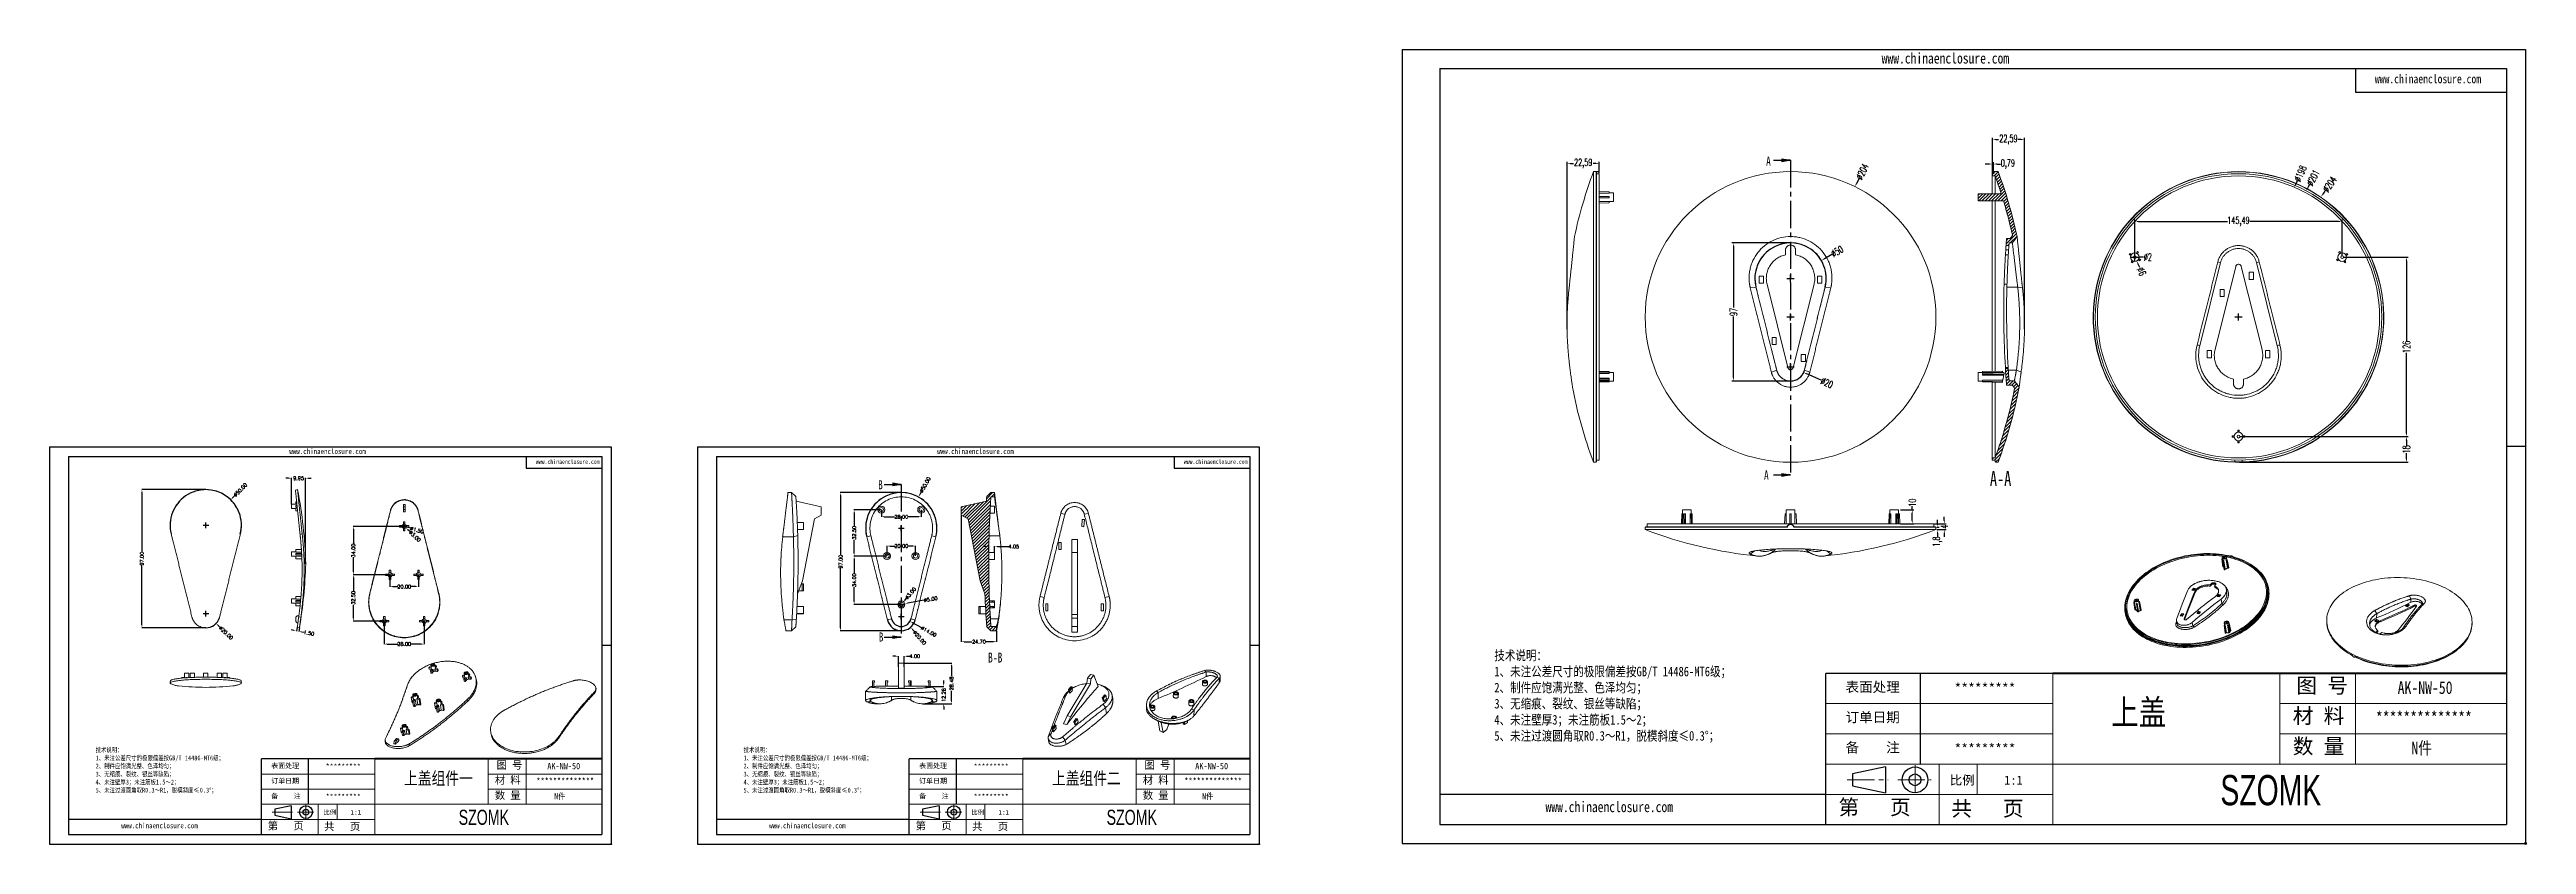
# Model space of a CAD drawing. Header units: inches. Extents: x -1125 to 2189, y 556 to 1115.
# Drawn here: x -1125 to 613, y 556 to 1114 of the extents above; entities that cross this region are included whole.
import ezdxf

# ---------------------------------------------------------------- set-up
doc = ezdxf.new("R2010")
doc.units = ezdxf.units.IN
doc.linetypes.add('CENTER2', pattern=[28.575, 19.05, -3.175, 3.175, -3.175])
doc.layers.add('文字', color=81, linetype='Continuous')
for name, color, linetype, lineweight in [('粗实线', 7, 'Continuous', 30), ('细实线', 3, 'Continuous', 9), ('细点划线', 2, 'CENTER2', 9)]:
    doc.layers.add(name, color=color, linetype=linetype, lineweight=lineweight)
doc.styles.add('SLDTEXTSTYLE0', font='TXT', dxfattribs={"width": 0.75})
doc.styles.add('SLDTEXTSTYLE2', font='TXT', dxfattribs={"width": 0.6, "bigfont": 'bigfont'})
doc.styles.add('SLDTEXTSTYLE3', font='TXT', dxfattribs={"width": 0.7})
doc.styles.get("Standard").update_dxf_attribs({"font": 'txt', "bigfont": 'gbcbig.shx'})
doc.styles.add('宋体', font='', dxfattribs={"width": 0.8, "height": 3.5})
doc.styles.add('长仿宋', font='', dxfattribs={"width": 0.7, "height": 4})
doc.styles.get('宋体').set_extended_font_data('SimSun')
doc.styles.get('长仿宋').set_extended_font_data('SimSun')
doc.dimstyles.new('2.5', dxfattribs={"dimtxt": 2.5, "dimasz": 2, "dimexe": 0.18, "dimexo": 0.0625, "dimgap": 0.09, "dimtad": 0, "dimzin": 0, "dimdsep": 46, "dimtxsty": 'Standard', "dimcen": 2, "dimclrd": 3, "dimclre": 3, "dimclrt": 256, "dimadec": 0, "dimazin": 0, "dimtfac": 1, "dimtofl": 0, "dimtmove": 0, "dimatfit": 3, "dimfxl": 1, "dimtolj": 1, "dimtzin": 0, "dimarcsym": 0})
doc.dimstyles.new('5', dxfattribs={"dimtxt": 5, "dimasz": 2.5, "dimexe": 1.25, "dimexo": 0.625, "dimtad": 0, "dimtxsty": 'SLDTEXTSTYLE2', "dimcen": 2.5, "dimclrd": 3, "dimclre": 3, "dimclrt": 256, "dimadec": 0, "dimazin": 0, "dimtfac": 1, "dimtofl": 0, "dimtmove": 0, "dimatfit": 3, "dimfxl": 1, "dimarcsym": 0})

msp = doc.modelspace()

# ---------------------------------------------------------------- texts
at = {"color": 7, "linetype": 'Continuous', "char_height": 6.35, "attachment_point": 1, "style": 'SLDTEXTSTYLE0'}
for s, insert in [('A', (79.966, 1039.307)), ('A', (78.509, 818.921)), ('B', (-543.159, 812.078)), ('B', (-542.688, 705.214))]:
    msp.add_mtext(s, dxfattribs=dict(at, insert=insert))
at = {"color": 0, "linetype": 'Continuous', "lineweight": 0, "attachment_point": 2, "style": 'SLDTEXTSTYLE3'}
for s, insert, char_height in [('A-A', (244.49, 818.539), 10.5), ('B-B', (-461.008, 691.13), 7)]:
    msp.add_mtext(s, dxfattribs=dict(at, insert=insert, char_height=char_height))
at = {"attachment_point": 1}
for s, insert, char_height, width in [('{\\fSimHei|b0|i0|c134|p49;表面处理}', (135.677, 670.456), 6.98305, 3968.81825), ('{\\fSimHei|b0|i0|c134|p49;*********}', (212.16, 669.558), 6.98305, 3968.81825), ('{\\fSimHei|b0|i0|c134|p49;订单日期}', (135.677, 649.222), 6.98305, 3968.81825), ('{\\fSimHei|b0|i0|c134|p49;备    注}', (135.677, 627.989), 6.98305, 3968.81825), ('{\\fSimHei|b0|i0|c134|p49;*********}', (212.16, 627.091), 6.98305, 3968.81825), ('{\\fSimHei|b0|i0|c134|p49;表面处理}', (-969.031, 613.433), 3.49153, 1984.40913), ('{\\fSimHei|b0|i0|c134|p49;*********}', (-930.79, 612.984), 3.49153, 1984.40913), ('{\\fSimHei|b0|i0|c134|p49;表面处理}', (-514.377, 613.433), 3.49153, 1984.40913), ('{\\fSimHei|b0|i0|c134|p49;*********}', (-476.135, 612.984), 3.49153, 1984.40913), ('{\\fSimHei|b0|i0|c134|p49;备    注}', (-969.031, 592.199), 3.49153, 1984.40913), ('{\\fSimHei|b0|i0|c134|p49;订单日期}', (-969.031, 602.816), 3.49153, 1984.40913), ('{\\fSimHei|b0|i0|c134|p49;*********}', (-930.79, 591.75), 3.49153, 1984.40913), ('{\\fSimHei|b0|i0|c134|p49;备    注}', (-514.377, 592.199), 3.49153, 1984.40913), ('{\\fSimHei|b0|i0|c134|p49;订单日期}', (-514.377, 602.816), 3.49153, 1984.40913), ('{\\fSimHei|b0|i0|c134|p49;*********}', (-476.135, 591.75), 3.49153, 1984.40913)]:
    msp.add_mtext(s, dxfattribs=dict(at, insert=insert, char_height=char_height, width=width))
at = {"layer": '文字', "color": 0, "attachment_point": 1, "style": '宋体'}
for s, insert, char_height, width in [('www.chinaenclosure.com', (161.014, 1112.065), 7.47425, 131.3154), ('www.chinaenclosure.com', (507.095, 1096.954), 6.22854, 109.4295), ('www.chinaenclosure.com', (-956.363, 834.237), 3.73712, 65.6577), ('www.chinaenclosure.com', (-501.708, 834.237), 3.73712, 65.6577), ('www.chinaenclosure.com', (-783.322, 826.681), 3.11427, 54.71475), ('www.chinaenclosure.com', (-328.667, 826.681), 3.11427, 54.71475), ('{\\H1.111x;技术说明：\\P1、未注公差尺寸的极限偏差按GB/T 14486-MT6级；\\P2、制件应饱满光整、色泽均匀；\\P3、无缩痕、裂纹、银丝等缺陷；\\P4、未注壁厚3；未注筋板1.5～2；\\P5、未注过渡圆角取R0.3～R1，脱模斜度≤0.3%%D；}', (-110.769, 692.522), 6.09638, 289.3718), ('上盖', (322.074, 658.151), 17.6947, 226.22063), ('{\\H1.111x;AK-NW-50}', (523.127, 670.936), 7.96262, 92.05688), ('{\\H1.111x;**************}', (507.811, 649.702), 7.96262, 92.05688), ('{\\H1.111x;N件}', (532.759, 628.468), 7.96262, 92.05688), ('{\\H1.111x;技术说明：\\P1、未注公差尺寸的极限偏差按GB/T 14486-MT6级；\\P2、制件应饱满光整、色泽均匀；\\P3、无缩痕、裂纹、银丝等缺陷；\\P4、未注壁厚3；未注筋板1.5～2；\\P5、未注过渡圆角取R0.3～R1，脱模斜度≤0.3%%D；}', (-1092.254, 624.466), 3.04819, 144.6859), ('上盖组件一', (-875.832, 607.28), 8.8474, 113.11031), ('{\\H1.111x;AK-NW-50}', (-775.306, 613.672), 3.98131, 46.02844), ('{\\H1.111x;技术说明：\\P1、未注公差尺寸的极限偏差按GB/T 14486-MT6级；\\P2、制件应饱满光整、色泽均匀；\\P3、无缩痕、裂纹、银丝等缺陷；\\P4、未注壁厚3；未注筋板1.5～2；\\P5、未注过渡圆角取R0.3～R1，脱模斜度≤0.3%%D；}', (-637.6, 624.466), 3.04819, 144.6859), ('上盖组件二', (-421.178, 607.28), 8.8474, 113.11031), ('{\\H1.111x;AK-NW-50}', (-320.652, 613.672), 3.98131, 46.02844), ('{\\H1.111x;**************}', (-782.964, 603.055), 3.98131, 46.02844), ('{\\H1.111x;N件}', (-770.49, 592.439), 3.98131, 46.02844), ('{\\H1.111x;**************}', (-328.31, 603.055), 3.98131, 46.02844), ('{\\H1.111x;N件}', (-315.836, 592.439), 3.98131, 46.02844), ('www.chinaenclosure.com', (-74.84, 586.588), 7.47425, 131.3154), ('www.chinaenclosure.com', (-1074.29, 571.498), 3.73712, 65.6577), ('www.chinaenclosure.com', (-619.635, 571.498), 3.73712, 65.6577)]:
    msp.add_mtext(s, dxfattribs=dict(at, insert=insert, char_height=char_height, width=width))
at = {"layer": '粗实线', "attachment_point": 1, "style": '长仿宋'}
for insert, char_height, width in [((398.74, 605.178), 21.23366, 238.11453), ((-837.499, 580.793), 10.61683, 119.05726), ((-382.845, 580.793), 10.61683, 119.05726)]:
    msp.add_mtext('{\\fSTXinwei|b0|i0|c134|p2;SZOMK}', dxfattribs=dict(at, insert=insert, char_height=char_height, width=width))
at = {"layer": '细实线', "color": 7, "attachment_point": 1}
for s, insert, char_height, width in [('{\\fSimSun|b0|i0|c134|p54;图 号}', (452.008, 673.259), 10.61683, 53.08416), ('{\\fSimSun|b0|i0|c134|p54;材 料   }', (449.491, 652.025), 10.61683, 53.08416), ('{\\fSimSun|b0|i0|c134|p54;数 量}', (449.543, 630.687), 10.61683, 47.96819), ('{\\fSimSun|b0|i0|c134|p54;图 号}', (-810.865, 614.834), 5.30842, 26.54208), ('{\\fSimSun|b0|i0|c134|p54;图 号}', (-356.211, 614.834), 5.30842, 26.54208), ('{\\fSimSun|b0|i0|c134|p54;材 料   }', (-812.124, 604.217), 5.30842, 26.54208), ('{\\fSimSun|b0|i0|c134|p54;数 量}', (-812.098, 593.548), 5.30842, 23.98409), ('{\\fSimSun|b0|i0|c134|p54;材 料   }', (-357.469, 604.217), 5.30842, 26.54208), ('{\\fSimSun|b0|i0|c134|p54;数 量}', (-357.444, 593.548), 5.30842, 23.98409), ('{\\fSimSun|b0|i0|c134|p54;比例}', (208.886, 604.74), 6.3701, 27.96276), ('{\\fSimSun|b0|i0|c134|p54;1:1}', (247.041, 604.74), 6.3701, 27.96276), ('{\\fSimSun|b0|i0|c134|p54;比例}', (-932.426, 580.574), 3.18505, 13.98138), ('{\\fSimSun|b0|i0|c134|p54;1:1}', (-913.349, 580.574), 3.18505, 13.98138), ('{\\fSimSun|b0|i0|c134|p54;比例}', (-477.772, 580.574), 3.18505, 13.98138), ('{\\fSimSun|b0|i0|c134|p54;1:1}', (-458.694, 580.574), 3.18505, 13.98138), ('{\\fSimSun|b0|i0|c134|p54;第   页}', (130.763, 587.898), 10.61683, 79.62624), ('{\\fSimSun|b0|i0|c134|p54; 共   页}', (202.754, 586.996), 10.61683, 79.62624), ('{\\fSimSun|b0|i0|c134|p54;第   页}', (-971.488, 572.153), 5.30842, 39.81312), ('{\\fSimSun|b0|i0|c134|p54; 共   页}', (-935.493, 571.702), 5.30842, 39.81312), ('{\\fSimSun|b0|i0|c134|p54;第   页}', (-516.834, 572.153), 5.30842, 39.81312), ('{\\fSimSun|b0|i0|c134|p54; 共   页}', (-480.838, 571.702), 5.30842, 39.81312)]:
    msp.add_mtext(s, dxfattribs=dict(at, insert=insert, char_height=char_height, width=width))

# ---------------------------------------------------------------- blocks, each defined once
blk = doc.blocks.new('_CLOSED')
at = {"color": 0, "linetype": 'ByBlock', "lineweight": -2}
for p, q in [((-1, 0.166667), (0, 0)), ((-1, 0.166667), (-1, -0.166667)), ((0, 0), (-1, -0.166667)), ((0, 0), (-1, 0))]:
    blk.add_line(p, q, dxfattribs=at)
blk = doc.blocks.new('*D95')
at = {"color": 3, "lineweight": -2}
for p, q in [((-1015, 805.5), (-1059.9, 805.5)), ((-1059.8, 803.5), (-1059.8, 761.7)), ((-1059.8, 710.5), (-1059.8, 752.3)), ((-1015, 708.5), (-1059.9, 708.5))]:
    blk.add_line(p, q, dxfattribs=at)
at = {"color": 3}
for points in [[(-1060.1, 803.5), (-1059.4, 803.5), (-1059.8, 805.5)], [(-1060.1, 710.5), (-1059.4, 710.5), (-1059.8, 708.5)]]:
    blk.add_solid(points, dxfattribs=at)
at = {"layer": 'Defpoints', "color": 0}
for p in [(-1059.8, 805.5), (-1014.9, 805.5), (-1014.9, 708.5)]:
    blk.add_point(p, dxfattribs=at)
at = {"insert": (-1059.8, 757), "char_height": 2.5, "attachment_point": 5, "rotation": 90}
blk.add_mtext('\\A1;97.00', dxfattribs=at)
blk = doc.blocks.new('*D97')
at = {"color": 3, "lineweight": -2}
for p, q in [((-994.7, 801.2), (-996.1, 799.8)), ((-1014.9, 778.5), (-1014.9, 782.5)), ((-1016.9, 780.5), (-1012.9, 780.5))]:
    blk.add_line(p, q, dxfattribs=at)
at = {"color": 3}
blk.add_solid([(-996.3, 800), (-995.8, 799.5), (-997.5, 798.3)], dxfattribs=at)
at = {"layer": 'Defpoints', "color": 0}
for p in [(-997.5, 798.3), (-1032.4, 762.6)]:
    blk.add_point(p, dxfattribs=at)
at = {"insert": (-990.7, 805.3), "char_height": 2.5, "attachment_point": 5, "rotation": 45.5912}
blk.add_mtext('\\A1;∅50.00', dxfattribs=at)
blk = doc.blocks.new('*D98')
at = {"color": 3, "lineweight": -2}
for p, q in [((-1016.9, 718.5), (-1012.9, 718.5)), ((-1014.9, 716.5), (-1014.9, 720.5)), ((-1004.8, 708.8), (-1006.2, 710.2))]:
    blk.add_line(p, q, dxfattribs=at)
at = {"color": 3}
blk.add_solid([(-1006, 710.5), (-1006.5, 710), (-1007.7, 711.6)], dxfattribs=at)
at = {"layer": 'Defpoints', "color": 0}
for p in [(-1022.2, 725.4), (-1007.7, 711.6)]:
    blk.add_point(p, dxfattribs=at)
at = {"insert": (-1000.7, 704.9), "char_height": 2.5, "attachment_point": 5, "rotation": 316.4649}
blk.add_mtext('\\A1;∅20.00', dxfattribs=at)
blk = doc.blocks.new('*D99')
at = {"color": 3, "lineweight": -2}
for p, q in [((-956.8, 813.5), (-958.8, 813.5)), ((-954.8, 795.3), (-954.8, 813.7)), ((-944.9, 753.5), (-944.9, 813.7)), ((-942.9, 813.5), (-940.9, 813.5))]:
    blk.add_line(p, q, dxfattribs=at)
at = {"color": 3}
for points in [[(-956.8, 813.9), (-956.8, 813.2), (-954.8, 813.5)], [(-942.9, 813.9), (-942.9, 813.2), (-944.9, 813.5)]]:
    blk.add_solid(points, dxfattribs=at)
at = {"layer": 'Defpoints', "color": 0}
for p in [(-944.9, 813.5), (-954.8, 795.3), (-944.9, 753.5)]:
    blk.add_point(p, dxfattribs=at)
at = {"insert": (-949.8, 813.5), "char_height": 2.5, "attachment_point": 5}
blk.add_mtext('\\A1;9.95', dxfattribs=at)
blk = doc.blocks.new('*D100')
at = {"color": 3, "lineweight": -2}
for p, q in [((-953.2, 706.7), (-955.1, 707.1)), ((-950.8, 708.7), (-951.2, 706.2)), ((-949.3, 708.4), (-949.7, 705.9)), ((-947.7, 705.7), (-945.8, 705.4))]:
    blk.add_line(p, q, dxfattribs=at)
at = {"color": 3}
for points in [[(-953.1, 707), (-953.2, 706.4), (-951.2, 706.4)], [(-947.7, 706.1), (-947.8, 705.4), (-949.7, 706.1)]]:
    blk.add_solid(points, dxfattribs=at)
at = {"layer": 'Defpoints', "color": 0}
for p in [(-950.8, 708.7), (-949.7, 706.1), (-949.3, 708.5)]:
    blk.add_point(p, dxfattribs=at)
at = {"insert": (-942.6, 704.8), "char_height": 2.5, "attachment_point": 5, "rotation": 349.6774}
blk.add_mtext('\\A1;1.50', dxfattribs=at)
blk = doc.blocks.new('*D101')
at = {"color": 3, "lineweight": -2}
for p, q in [((-889.7, 713.2), (-889.7, 696.9)), ((-861.7, 713.2), (-861.7, 696.9)), ((-887.7, 697.1), (-880.3, 697.1)), ((-863.7, 697.1), (-871, 697.1))]:
    blk.add_line(p, q, dxfattribs=at)
at = {"color": 3}
for points in [[(-887.7, 697.4), (-887.7, 696.7), (-889.7, 697.1)], [(-863.7, 697.4), (-863.7, 696.7), (-861.7, 697.1)]]:
    blk.add_solid(points, dxfattribs=at)
at = {"layer": 'Defpoints', "color": 0}
for p in [(-889.7, 713.2), (-861.7, 713.2), (-861.7, 697.1)]:
    blk.add_point(p, dxfattribs=at)
at = {"insert": (-875.7, 697.1), "char_height": 2.5, "attachment_point": 5}
blk.add_mtext('\\A1;28.00', dxfattribs=at)
blk = doc.blocks.new('*D102')
at = {"color": 3, "lineweight": -2}
for p, q in [((-885.7, 745.7), (-885.7, 737.2)), ((-883.7, 737.4), (-880.1, 737.4)), ((-867.7, 737.4), (-871.2, 737.4)), ((-865.7, 745.7), (-865.7, 737.2))]:
    blk.add_line(p, q, dxfattribs=at)
at = {"color": 3}
for points in [[(-883.7, 737.8), (-883.7, 737.1), (-885.7, 737.4)], [(-867.7, 737.8), (-867.7, 737.1), (-865.7, 737.4)]]:
    blk.add_solid(points, dxfattribs=at)
at = {"layer": 'Defpoints', "color": 0}
for p in [(-885.7, 745.7), (-865.7, 745.7), (-865.7, 737.4)]:
    blk.add_point(p, dxfattribs=at)
at = {"insert": (-875.7, 737.4), "char_height": 2.5, "attachment_point": 5}
blk.add_mtext('\\A1;20.00', dxfattribs=at)
blk = doc.blocks.new('*D103')
at = {"color": 3, "lineweight": -2}
for p, q in [((-885.7, 745.7), (-911.6, 745.7)), ((-911.4, 743.7), (-911.4, 734.4)), ((-889.7, 713.2), (-911.6, 713.2)), ((-911.4, 715.2), (-911.4, 724.6))]:
    blk.add_line(p, q, dxfattribs=at)
at = {"color": 3}
for points in [[(-911.7, 743.7), (-911.1, 743.7), (-911.4, 745.7)], [(-911.7, 715.2), (-911.1, 715.2), (-911.4, 713.2)]]:
    blk.add_solid(points, dxfattribs=at)
at = {"layer": 'Defpoints', "color": 0}
for p in [(-911.4, 745.7), (-885.7, 745.7), (-889.7, 713.2)]:
    blk.add_point(p, dxfattribs=at)
at = {"insert": (-911.4, 729.5), "char_height": 2.5, "attachment_point": 5, "rotation": 90}
blk.add_mtext('\\A1;32.50', dxfattribs=at)
blk = doc.blocks.new('*D104')
at = {"color": 3, "lineweight": -2}
for p, q in [((-875.7, 779.7), (-911.6, 779.7)), ((-911.4, 777.7), (-911.4, 767.4)), ((-911.4, 747.7), (-911.4, 758.1)), ((-885.7, 745.7), (-911.6, 745.7))]:
    blk.add_line(p, q, dxfattribs=at)
at = {"color": 3}
for points in [[(-911.7, 777.7), (-911.1, 777.7), (-911.4, 779.7)], [(-911.7, 747.7), (-911.1, 747.7), (-911.4, 745.7)]]:
    blk.add_solid(points, dxfattribs=at)
at = {"layer": 'Defpoints', "color": 0}
for p in [(-875.7, 779.7), (-911.4, 745.7), (-885.7, 745.7)]:
    blk.add_point(p, dxfattribs=at)
at = {"insert": (-911.4, 762.7), "char_height": 2.5, "attachment_point": 5, "rotation": 90}
blk.add_mtext('\\A1;34.00', dxfattribs=at)
blk = doc.blocks.new('*D105')
at = {"color": 3, "lineweight": -2}
for p, q in [((-877.7, 779.7), (-873.7, 779.7)), ((-875.7, 777.7), (-875.7, 781.7)), ((-871.6, 776), (-873.1, 777.3))]:
    blk.add_line(p, q, dxfattribs=at)
at = {"color": 3}
blk.add_solid([(-872.9, 777.6), (-873.3, 777.1), (-874.6, 778.7)], dxfattribs=at)
at = {"layer": 'Defpoints', "color": 0}
for p in [(-876.8, 780.7), (-874.6, 778.7)]:
    blk.add_point(p, dxfattribs=at)
at = {"insert": (-868.2, 772.8), "char_height": 2.5, "attachment_point": 5, "rotation": 317.0255}
blk.add_mtext('\\A1;∅3.00', dxfattribs=at)
blk = doc.blocks.new('*D106')
at = {"color": 3, "lineweight": -2}
for p, q in [((-877.7, 779.7), (-873.7, 779.7)), ((-875.7, 777.7), (-875.7, 781.7)), ((-871.1, 778.4), (-873, 778.9))]:
    blk.add_line(p, q, dxfattribs=at)
at = {"color": 3}
blk.add_solid([(-872.9, 779.3), (-873.1, 778.6), (-874.9, 779.5)], dxfattribs=at)
at = {"layer": 'Defpoints', "color": 0}
for p in [(-876.4, 779.9), (-874.9, 779.5)]:
    blk.add_point(p, dxfattribs=at)
at = {"insert": (-866.8, 777.1), "char_height": 2.5, "attachment_point": 5, "rotation": 343.5585}
blk.add_mtext('\\A1;∅1.50', dxfattribs=at)
blk = doc.blocks.new('*D108')
at = {"color": 3, "lineweight": -2}
for p, q in [((-528.9, 716.4), (-524.9, 716.4)), ((-526.9, 714.4), (-526.9, 718.4)), ((-517.7, 705.9), (-519, 707.4))]:
    blk.add_line(p, q, dxfattribs=at)
at = {"color": 3}
blk.add_solid([(-518.8, 707.6), (-519.3, 707.2), (-520.3, 708.9)], dxfattribs=at)
at = {"layer": 'Defpoints', "color": 0}
for p in [(-533.5, 724), (-520.3, 708.9)]:
    blk.add_point(p, dxfattribs=at)
at = {"insert": (-514, 701.5), "char_height": 2.5, "attachment_point": 5, "rotation": 310.9993}
blk.add_mtext('\\A1;∅20.00', dxfattribs=at)
blk = doc.blocks.new('*D109')
at = {"color": 3, "lineweight": -2}
for p, q in [((-512.9, 803.8), (-513.9, 802.1)), ((-528.9, 778.4), (-524.9, 778.4)), ((-526.9, 776.4), (-526.9, 780.4))]:
    blk.add_line(p, q, dxfattribs=at)
at = {"color": 3}
blk.add_solid([(-514.2, 802.3), (-513.6, 801.9), (-514.9, 800.3)], dxfattribs=at)
at = {"layer": 'Defpoints', "color": 0}
for p in [(-514.9, 800.3), (-538.9, 756.5)]:
    blk.add_point(p, dxfattribs=at)
at = {"insert": (-510.2, 808.9), "char_height": 2.5, "attachment_point": 5, "rotation": 61.2091}
blk.add_mtext('\\A1;∅50.00', dxfattribs=at)
blk = doc.blocks.new('*D110')
at = {"color": 3, "lineweight": -2}
for p, q in [((-540.9, 791.4), (-540.9, 786.3)), ((-538.9, 786.4), (-531.6, 786.4)), ((-514.9, 786.4), (-522.2, 786.4)), ((-512.9, 791.4), (-512.9, 786.3))]:
    blk.add_line(p, q, dxfattribs=at)
at = {"color": 3}
for points in [[(-538.9, 786.8), (-538.9, 786.1), (-540.9, 786.4)], [(-514.9, 786.8), (-514.9, 786.1), (-512.9, 786.4)]]:
    blk.add_solid(points, dxfattribs=at)
at = {"layer": 'Defpoints', "color": 0}
for p in [(-540.9, 791.4), (-512.9, 791.4), (-512.9, 786.4)]:
    blk.add_point(p, dxfattribs=at)
at = {"insert": (-526.9, 786.4), "char_height": 2.5, "attachment_point": 5}
blk.add_mtext('\\A1;28.00', dxfattribs=at)
blk = doc.blocks.new('*D111')
at = {"color": 3, "lineweight": -2}
for p, q in [((-536.9, 759), (-536.9, 766.1)), ((-534.9, 765.9), (-531.4, 765.9)), ((-518.9, 765.9), (-522.4, 765.9)), ((-516.9, 759), (-516.9, 766.1))]:
    blk.add_line(p, q, dxfattribs=at)
at = {"color": 3}
for points in [[(-534.9, 766.2), (-534.9, 765.6), (-536.9, 765.9)], [(-518.9, 766.2), (-518.9, 765.6), (-516.9, 765.9)]]:
    blk.add_solid(points, dxfattribs=at)
at = {"layer": 'Defpoints', "color": 0}
for p in [(-516.9, 765.9), (-536.9, 758.9), (-516.9, 758.9)]:
    blk.add_point(p, dxfattribs=at)
at = {"insert": (-526.9, 765.9), "char_height": 2.5, "attachment_point": 5}
blk.add_mtext('\\A1;20.00', dxfattribs=at)
blk = doc.blocks.new('*D112')
at = {"color": 3, "lineweight": -2}
for p, q in [((-541, 791.4), (-560.2, 791.4)), ((-560, 789.4), (-560, 780.1)), ((-560, 760.9), (-560, 770.3)), ((-537, 758.9), (-560.2, 758.9))]:
    blk.add_line(p, q, dxfattribs=at)
at = {"color": 3}
for points in [[(-560.3, 789.4), (-559.7, 789.4), (-560, 791.4)], [(-560.3, 760.9), (-559.7, 760.9), (-560, 758.9)]]:
    blk.add_solid(points, dxfattribs=at)
at = {"layer": 'Defpoints', "color": 0}
for p in [(-540.9, 791.4), (-560, 758.9), (-536.9, 758.9)]:
    blk.add_point(p, dxfattribs=at)
at = {"insert": (-560, 775.2), "char_height": 2.5, "attachment_point": 5, "rotation": 90}
blk.add_mtext('\\A1;32.50', dxfattribs=at)
blk = doc.blocks.new('*D113')
at = {"color": 3, "lineweight": -2}
for p, q in [((-537, 758.9), (-560.2, 758.9)), ((-560, 756.9), (-560, 746.6)), ((-560, 726.9), (-560, 737.3)), ((-527, 724.9), (-560.2, 724.9))]:
    blk.add_line(p, q, dxfattribs=at)
at = {"color": 3}
for points in [[(-560.3, 756.9), (-559.7, 756.9), (-560, 758.9)], [(-560.3, 726.9), (-559.7, 726.9), (-560, 724.9)]]:
    blk.add_solid(points, dxfattribs=at)
at = {"layer": 'Defpoints', "color": 0}
for p in [(-536.9, 758.9), (-560, 724.9), (-526.9, 724.9)]:
    blk.add_point(p, dxfattribs=at)
at = {"insert": (-560, 741.9), "char_height": 2.5, "attachment_point": 5, "rotation": 90}
blk.add_mtext('\\A1;34.00', dxfattribs=at)
blk = doc.blocks.new('*D114')
at = {"color": 3, "lineweight": -2}
for p, q in [((-528.9, 724.9), (-524.9, 724.9)), ((-526.9, 722.9), (-526.9, 726.9)), ((-523.4, 729.2), (-524.7, 727.6))]:
    blk.add_line(p, q, dxfattribs=at)
at = {"color": 3}
blk.add_solid([(-524.9, 727.8), (-524.4, 727.4), (-525.9, 726.1)], dxfattribs=at)
at = {"layer": 'Defpoints', "color": 0}
for p in [(-527.9, 723.8), (-525.9, 726.1)]:
    blk.add_point(p, dxfattribs=at)
at = {"insert": (-520.4, 732.7), "char_height": 2.5, "attachment_point": 5, "rotation": 50.1775}
blk.add_mtext('\\A1;∅3.00', dxfattribs=at)
blk = doc.blocks.new('*D115')
at = {"color": 3, "lineweight": -2}
for p, q in [((-528.9, 724.9), (-524.9, 724.9)), ((-526.9, 722.9), (-526.9, 726.9)), ((-510.9, 727.8), (-522.5, 725.7))]:
    blk.add_line(p, q, dxfattribs=at)
at = {"color": 3}
blk.add_solid([(-522.5, 726.1), (-522.4, 725.4), (-524.4, 725.4)], dxfattribs=at)
at = {"layer": 'Defpoints', "color": 0}
for p in [(-529.4, 724.5), (-524.4, 725.4)]:
    blk.add_point(p, dxfattribs=at)
at = {"insert": (-506.3, 728.6), "char_height": 2.5, "attachment_point": 5, "rotation": 10.193}
blk.add_mtext('\\A1;∅5.00', dxfattribs=at)
blk = doc.blocks.new('*D116')
at = {"color": 3, "lineweight": -2}
for p, q in [((-528.9, 716.4), (-524.9, 716.4)), ((-526.9, 714.4), (-526.9, 718.4)), ((-512.5, 708.5), (-519, 712.1))]:
    blk.add_line(p, q, dxfattribs=at)
at = {"color": 3}
blk.add_solid([(-518.9, 712.4), (-519.2, 711.8), (-520.8, 713.1)], dxfattribs=at)
at = {"layer": 'Defpoints', "color": 0}
for p in [(-533, 719.8), (-520.8, 713.1)]:
    blk.add_point(p, dxfattribs=at)
at = {"insert": (-507.7, 705.9), "char_height": 2.5, "attachment_point": 5, "rotation": 331.2929}
blk.add_mtext('\\A1;∅14.00', dxfattribs=at)
blk = doc.blocks.new('*D118')
at = {"color": 3, "lineweight": -2}
for p, q in [((-509.9, 667.4), (-497, 667.4)), ((-497.1, 669.4), (-497.1, 671.4)), ((-510.4, 655.2), (-497, 655.2)), ((-497.1, 653.2), (-497.1, 651.2))]:
    blk.add_line(p, q, dxfattribs=at)
at = {"color": 3}
for points in [[(-497.5, 669.4), (-496.8, 669.4), (-497.1, 667.4)], [(-497.5, 653.2), (-496.8, 653.2), (-497.1, 655.2)]]:
    blk.add_solid(points, dxfattribs=at)
at = {"layer": 'Defpoints', "color": 0}
for p in [(-509.9, 667.4), (-510.4, 655.2), (-497.1, 655.2)]:
    blk.add_point(p, dxfattribs=at)
at = {"insert": (-497.1, 661.3), "char_height": 2.5, "attachment_point": 5, "rotation": 90}
blk.add_mtext('\\A1;12.26', dxfattribs=at)
blk = doc.blocks.new('*D119')
at = {"color": 3, "lineweight": -2}
for p, q in [((-524.8, 683.7), (-491.5, 683.7)), ((-491.7, 681.7), (-491.7, 674.5)), ((-491.7, 657.2), (-491.7, 664.3)), ((-511.8, 655.2), (-491.5, 655.2))]:
    blk.add_line(p, q, dxfattribs=at)
at = {"color": 3}
for points in [[(-492, 681.7), (-491.3, 681.7), (-491.7, 683.7)], [(-492, 657.2), (-491.3, 657.2), (-491.7, 655.2)]]:
    blk.add_solid(points, dxfattribs=at)
at = {"layer": 'Defpoints', "color": 0}
for p in [(-524.9, 683.7), (-511.9, 655.2), (-491.7, 655.2)]:
    blk.add_point(p, dxfattribs=at)
at = {"insert": (-491.7, 669.4), "char_height": 2.5, "attachment_point": 5, "rotation": 90}
blk.add_mtext('\\A1;28.48', dxfattribs=at)
blk = doc.blocks.new('*D120')
at = {"color": 3, "lineweight": -2}
for p, q in [((-530.9, 688.6), (-532.9, 688.6)), ((-528.9, 681.1), (-528.9, 688.7)), ((-524.9, 681.1), (-524.9, 688.7)), ((-522.9, 688.6), (-520.9, 688.6))]:
    blk.add_line(p, q, dxfattribs=at)
at = {"color": 3}
for points in [[(-530.9, 688.9), (-530.9, 688.2), (-528.9, 688.6)], [(-522.9, 688.9), (-522.9, 688.2), (-524.9, 688.6)]]:
    blk.add_solid(points, dxfattribs=at)
at = {"layer": 'Defpoints', "color": 0}
for p in [(-528.9, 681.1), (-524.9, 688.6), (-524.9, 681.1)]:
    blk.add_point(p, dxfattribs=at)
at = {"insert": (-517.5, 688.6), "char_height": 2.5, "attachment_point": 5}
blk.add_mtext('\\A1;4.00', dxfattribs=at)
blk = doc.blocks.new('*D121')
at = {"color": 3, "lineweight": -2}
for p, q in [((-467.5, 765.6), (-469.5, 765.6)), ((-465.5, 761.5), (-465.5, 765.8)), ((-461.5, 761.5), (-461.5, 765.8)), ((-459.5, 765.6), (-451.6, 765.6))]:
    blk.add_line(p, q, dxfattribs=at)
at = {"color": 3}
for points in [[(-467.5, 765.9), (-467.5, 765.3), (-465.5, 765.6)], [(-459.5, 765.9), (-459.5, 765.3), (-461.5, 765.6)]]:
    blk.add_solid(points, dxfattribs=at)
at = {"layer": 'Defpoints', "color": 0}
for p in [(-461.5, 765.6), (-465.5, 761.4), (-461.5, 761.4)]:
    blk.add_point(p, dxfattribs=at)
at = {"insert": (-448, 765.6), "char_height": 2.5, "attachment_point": 5}
blk.add_mtext('\\A1;4.05', dxfattribs=at)
blk = doc.blocks.new('*D122')
at = {"color": 3, "lineweight": -2}
for p, q in [((-484.8, 787.4), (-484.8, 698.6)), ((-482.8, 698.7), (-477.3, 698.7)), ((-462.1, 698.7), (-467.6, 698.7)), ((-460.1, 706.4), (-460.1, 698.6))]:
    blk.add_line(p, q, dxfattribs=at)
at = {"color": 3}
for points in [[(-482.8, 699.1), (-482.8, 698.4), (-484.8, 698.7)], [(-462.1, 699.1), (-462.1, 698.4), (-460.1, 698.7)]]:
    blk.add_solid(points, dxfattribs=at)
at = {"layer": 'Defpoints', "color": 0}
for p in [(-484.8, 787.5), (-484.8, 698.7), (-460.1, 706.4)]:
    blk.add_point(p, dxfattribs=at)
at = {"insert": (-472.4, 698.7), "char_height": 2.5, "attachment_point": 5}
blk.add_mtext('\\A1;24.70', dxfattribs=at)
blk = doc.blocks.new('*D124')
at = {"color": 3, "lineweight": -2}
for p, q in [((-527, 803.4), (-569.7, 803.4)), ((-569.5, 801.4), (-569.5, 759.6)), ((-569.5, 708.4), (-569.5, 750.3)), ((-527, 706.4), (-569.7, 706.4))]:
    blk.add_line(p, q, dxfattribs=at)
at = {"color": 3}
for points in [[(-569.9, 801.4), (-569.2, 801.4), (-569.5, 803.4)], [(-569.9, 708.4), (-569.2, 708.4), (-569.5, 706.4)]]:
    blk.add_solid(points, dxfattribs=at)
at = {"layer": 'Defpoints', "color": 0}
for p in [(-526.9, 803.4), (-569.5, 706.4), (-526.9, 706.4)]:
    blk.add_point(p, dxfattribs=at)
at = {"insert": (-569.5, 754.9), "char_height": 2.5, "attachment_point": 5, "rotation": 90}
blk.add_mtext('\\A1;97.00', dxfattribs=at)
blk = doc.blocks.new('*D125')
at = {"color": 3, "lineweight": -2}
for p, q in [((144.9, 1023.4), (143.4, 1020.4)), ((94.6, 926.7), (99.6, 926.7)), ((97.1, 924.2), (97.1, 929.2))]:
    blk.add_line(p, q, dxfattribs=at)
at = {"color": 3}
blk.add_solid([(143, 1020.6), (143.8, 1020.2), (142.3, 1018.2)], dxfattribs=at)
at = {"layer": 'Defpoints', "color": 0}
for p in [(142.3, 1018.2), (51.9, 835.3)]:
    blk.add_point(p, dxfattribs=at)
at = {"insert": (147.5, 1028.7), "char_height": 5, "attachment_point": 5, "rotation": 63.6886, "style": 'SLDTEXTSTYLE2'}
blk.add_mtext('∅204', dxfattribs=at)
blk = doc.blocks.new('*D126')
at = {"color": 3, "lineweight": -2}
for p, q in [((338.7, 969.3), (338.7, 995)), ((341.2, 993.7), (403.6, 993.7)), ((481.7, 993.7), (419.3, 993.7)), ((484.2, 969.3), (484.2, 995))]:
    blk.add_line(p, q, dxfattribs=at)
at = {"color": 3}
for points in [[(341.2, 994.1), (341.2, 993.3), (338.7, 993.7)], [(481.7, 994.1), (481.7, 993.3), (484.2, 993.7)]]:
    blk.add_solid(points, dxfattribs=at)
at = {"layer": 'Defpoints', "color": 0}
for p in [(484.2, 993.7), (338.7, 968.7), (484.2, 968.7)]:
    blk.add_point(p, dxfattribs=at)
at = {"insert": (411.4, 993.7), "char_height": 5, "attachment_point": 5, "style": 'SLDTEXTSTYLE2'}
blk.add_mtext('145,49', dxfattribs=at)
blk = doc.blocks.new('*D127')
at = {"color": 3, "lineweight": -2}
for p, q in [((484.8, 968.7), (530.5, 968.7)), ((529.3, 966.2), (529.3, 909.8)), ((529.3, 845.2), (529.3, 901.6)), ((412.1, 842.7), (530.5, 842.7))]:
    blk.add_line(p, q, dxfattribs=at)
at = {"color": 3}
for points in [[(528.8, 966.2), (529.7, 966.2), (529.3, 968.7)], [(528.8, 845.2), (529.7, 845.2), (529.3, 842.7)]]:
    blk.add_solid(points, dxfattribs=at)
at = {"layer": 'Defpoints', "color": 0}
for p in [(484.2, 968.7), (529.3, 968.7), (411.4, 842.7)]:
    blk.add_point(p, dxfattribs=at)
at = {"insert": (529.3, 905.7), "char_height": 5, "attachment_point": 5, "rotation": 90, "style": 'SLDTEXTSTYLE2'}
blk.add_mtext('126', dxfattribs=at)
blk = doc.blocks.new('*D128')
at = {"color": 3, "lineweight": -2}
for p, q in [((412.1, 842.7), (530.5, 842.7)), ((529.3, 840.2), (529.3, 836.3)), ((412.1, 824.7), (530.5, 824.7)), ((529.3, 827.2), (529.3, 831.1))]:
    blk.add_line(p, q, dxfattribs=at)
at = {"color": 3}
for points in [[(528.8, 840.2), (529.7, 840.2), (529.3, 842.7)], [(528.8, 827.2), (529.7, 827.2), (529.3, 824.7)]]:
    blk.add_solid(points, dxfattribs=at)
at = {"layer": 'Defpoints', "color": 0}
for p in [(411.4, 842.7), (411.4, 824.7), (529.3, 824.7)]:
    blk.add_point(p, dxfattribs=at)
at = {"insert": (529.3, 833.7), "char_height": 5, "attachment_point": 5, "rotation": 90, "style": 'SLDTEXTSTYLE2'}
blk.add_mtext('18', dxfattribs=at)
blk = doc.blocks.new('*D129')
at = {"color": 3, "lineweight": -2}
for p, q in [((452.6, 1022.2), (451.6, 1019.9)), ((408.9, 926.7), (413.9, 926.7)), ((411.4, 924.2), (411.4, 929.2))]:
    blk.add_line(p, q, dxfattribs=at)
at = {"color": 3}
blk.add_solid([(451.2, 1020.1), (452, 1019.8), (450.6, 1017.6)], dxfattribs=at)
at = {"layer": 'Defpoints', "color": 0}
for p in [(450.6, 1017.6), (372.3, 835.8)]:
    blk.add_point(p, dxfattribs=at)
at = {"insert": (454.8, 1027.4), "char_height": 5, "attachment_point": 5, "rotation": 66.6791, "style": 'SLDTEXTSTYLE2'}
blk.add_mtext('∅198', dxfattribs=at)
blk = doc.blocks.new('*D130')
at = {"color": 3, "lineweight": -2}
for p, q in [((461.3, 1019.7), (460.1, 1017.5)), ((408.9, 926.7), (413.9, 926.7)), ((411.4, 924.2), (411.4, 929.2))]:
    blk.add_line(p, q, dxfattribs=at)
at = {"color": 3}
blk.add_solid([(459.8, 1017.7), (460.5, 1017.3), (458.9, 1015.3)], dxfattribs=at)
at = {"layer": 'Defpoints', "color": 0}
for p in [(458.9, 1015.3), (364, 838.1)]:
    blk.add_point(p, dxfattribs=at)
at = {"insert": (463.8, 1024.4), "char_height": 5, "attachment_point": 5, "rotation": 61.8031, "style": 'SLDTEXTSTYLE2'}
blk.add_mtext('∅201', dxfattribs=at)
blk = doc.blocks.new('*D132')
at = {"color": 3, "lineweight": -2}
for p, q in [((472, 1014.9), (470.6, 1012.9)), ((408.9, 926.7), (413.9, 926.7)), ((411.4, 924.2), (411.4, 929.2))]:
    blk.add_line(p, q, dxfattribs=at)
at = {"color": 3}
blk.add_solid([(470.3, 1013.1), (471, 1012.6), (469.2, 1010.8)], dxfattribs=at)
at = {"layer": 'Defpoints', "color": 0}
for p in [(469.2, 1010.8), (353.7, 842.6)]:
    blk.add_point(p, dxfattribs=at)
at = {"insert": (475.4, 1019.8), "char_height": 5, "attachment_point": 5, "rotation": 55.5104, "style": 'SLDTEXTSTYLE2'}
blk.add_mtext('∅204', dxfattribs=at)
blk = doc.blocks.new('*D135')
at = {"color": 3, "lineweight": -2}
for p, q in [((97.1, 951.2), (97.1, 956.2)), ((126, 970.5), (120.9, 967.5)), ((94.6, 953.7), (99.6, 953.7))]:
    blk.add_line(p, q, dxfattribs=at)
at = {"color": 3}
blk.add_solid([(120.7, 967.9), (121.1, 967.2), (118.7, 966.3)], dxfattribs=at)
at = {"layer": 'Defpoints', "color": 0}
for p in [(118.7, 966.3), (75.5, 941.2)]:
    blk.add_point(p, dxfattribs=at)
at = {"insert": (129.8, 972.7), "char_height": 5, "attachment_point": 5, "rotation": 30.1116, "style": 'SLDTEXTSTYLE2'}
blk.add_mtext('∅50', dxfattribs=at)
blk = doc.blocks.new('*D136')
at = {"color": 3, "lineweight": -2}
for p, q in [((94.6, 891.7), (99.6, 891.7)), ((97.1, 889.2), (97.1, 894.2)), ((118.6, 882.3), (108.5, 886.7))]:
    blk.add_line(p, q, dxfattribs=at)
at = {"color": 3}
blk.add_solid([(108.7, 887.1), (108.4, 886.3), (106.3, 887.7)], dxfattribs=at)
at = {"layer": 'Defpoints', "color": 0}
for p in [(87.9, 895.7), (106.3, 887.7)]:
    blk.add_point(p, dxfattribs=at)
at = {"insert": (122.6, 880.5), "char_height": 5, "attachment_point": 5, "rotation": 336.3112, "style": 'SLDTEXTSTYLE2'}
blk.add_mtext('∅20', dxfattribs=at)
blk = doc.blocks.new('*D137')
at = {"color": 3, "lineweight": -2}
for p, q in [((96.5, 978.7), (55.8, 978.7)), ((57.1, 976.2), (57.1, 933.3)), ((57.1, 884.2), (57.1, 927.1)), ((96.5, 881.7), (55.8, 881.7))]:
    blk.add_line(p, q, dxfattribs=at)
at = {"color": 3}
for points in [[(56.7, 976.2), (57.5, 976.2), (57.1, 978.7)], [(56.7, 884.2), (57.5, 884.2), (57.1, 881.7)]]:
    blk.add_solid(points, dxfattribs=at)
at = {"layer": 'Defpoints', "color": 0}
for p in [(97.2, 978.7), (57.1, 881.7), (97.1, 881.7)]:
    blk.add_point(p, dxfattribs=at)
at = {"insert": (57.1, 930.2), "char_height": 5, "attachment_point": 5, "rotation": 90, "style": 'SLDTEXTSTYLE2'}
blk.add_mtext('97', dxfattribs=at)
blk = doc.blocks.new('*D138')
at = {"color": 3, "lineweight": -2}
for p, q in [((238.7, 1026.3), (238.7, 1052.5)), ((241.2, 1051.2), (243.1, 1051.2)), ((258.8, 1051.2), (256.8, 1051.2)), ((261.3, 918.1), (261.3, 1052.5))]:
    blk.add_line(p, q, dxfattribs=at)
at = {"color": 3}
for points in [[(241.2, 1051.6), (241.2, 1050.8), (238.7, 1051.2)], [(258.8, 1051.6), (258.8, 1050.8), (261.3, 1051.2)]]:
    blk.add_solid(points, dxfattribs=at)
at = {"layer": 'Defpoints', "color": 0}
for p in [(238.7, 1051.2), (238.7, 1025.7), (261.3, 917.4)]:
    blk.add_point(p, dxfattribs=at)
at = {"insert": (250, 1051.2), "char_height": 5, "attachment_point": 5, "style": 'SLDTEXTSTYLE2'}
blk.add_mtext('22,59', dxfattribs=at)
blk = doc.blocks.new('*D139')
at = {"color": 3, "lineweight": -2}
for p, q in [((236.2, 1034), (233.7, 1034)), ((238.7, 1027.8), (238.7, 1035.3)), ((239.5, 1029.1), (239.5, 1035.3)), ((242, 1034), (244.5, 1034))]:
    blk.add_line(p, q, dxfattribs=at)
at = {"color": 3}
for points in [[(236.2, 1034.5), (236.2, 1033.6), (238.7, 1034)], [(242, 1034.5), (242, 1033.6), (239.5, 1034)]]:
    blk.add_solid(points, dxfattribs=at)
at = {"layer": 'Defpoints', "color": 0}
for p in [(238.7, 1027.2), (239.5, 1034), (239.5, 1028.5)]:
    blk.add_point(p, dxfattribs=at)
at = {"insert": (249.6, 1034), "char_height": 5, "attachment_point": 5, "style": 'SLDTEXTSTYLE2'}
blk.add_mtext('0,79', dxfattribs=at)
blk = doc.blocks.new('*D140')
at = {"color": 3, "lineweight": -2}
for p, q in [((205, 783.9), (205, 786.4)), ((198.2, 781.4), (206.2, 781.4)), ((199.7, 777.4), (206.2, 777.4)), ((205, 774.9), (205, 772.4))]:
    blk.add_line(p, q, dxfattribs=at)
at = {"color": 3}
for points in [[(204.6, 783.9), (205.4, 783.9), (205, 781.4)], [(204.6, 774.9), (205.4, 774.9), (205, 777.4)]]:
    blk.add_solid(points, dxfattribs=at)
at = {"layer": 'Defpoints', "color": 0}
for p in [(197.6, 781.4), (199.1, 777.4), (205, 781.4)]:
    blk.add_point(p, dxfattribs=at)
at = {"insert": (205, 779.4), "char_height": 5, "attachment_point": 5, "rotation": 90, "style": 'SLDTEXTSTYLE2'}
blk.add_mtext('4', dxfattribs=at)
blk = doc.blocks.new('*D141')
at = {"color": 3, "lineweight": -2}
for p, q in [((200.2, 781.7), (200.2, 784.2)), ((199.7, 779.2), (201.4, 779.2)), ((199.7, 777.4), (201.4, 777.4)), ((200.2, 774.9), (200.2, 772.4))]:
    blk.add_line(p, q, dxfattribs=at)
at = {"color": 3}
for points in [[(199.8, 781.7), (200.6, 781.7), (200.2, 779.2)], [(199.8, 774.9), (200.6, 774.9), (200.2, 777.4)]]:
    blk.add_solid(points, dxfattribs=at)
at = {"layer": 'Defpoints', "color": 0}
for p in [(199.1, 779.2), (199.1, 777.4), (200.2, 777.4)]:
    blk.add_point(p, dxfattribs=at)
at = {"insert": (200.2, 769), "char_height": 5, "attachment_point": 5, "rotation": 90, "style": 'SLDTEXTSTYLE2'}
blk.add_mtext('1,8', dxfattribs=at)
blk = doc.blocks.new('*D142')
at = {"color": 3, "lineweight": -2}
for p, q in [((174.3, 791.4), (183.7, 791.4)), ((182.5, 791.4), (182.5, 793.9)), ((182.5, 783.9), (182.5, 788.9)), ((174.3, 781.4), (183.7, 781.4))]:
    blk.add_line(p, q, dxfattribs=at)
at = {"color": 3}
for points in [[(182.1, 788.9), (182.9, 788.9), (182.5, 791.4)], [(182.1, 783.9), (182.9, 783.9), (182.5, 781.4)]]:
    blk.add_solid(points, dxfattribs=at)
at = {"layer": 'Defpoints', "color": 0}
for p in [(173.7, 791.4), (182.5, 791.4), (173.7, 781.4)]:
    blk.add_point(p, dxfattribs=at)
at = {"insert": (182.5, 796.3), "char_height": 5, "attachment_point": 5, "rotation": 90, "style": 'SLDTEXTSTYLE2'}
blk.add_mtext('10', dxfattribs=at)
blk = doc.blocks.new('*D143')
at = {"color": 3, "lineweight": -2}
for p, q in [((336.2, 968.7), (341.2, 968.7)), ((338.7, 966.2), (338.7, 971.2)), ((342.1, 961.5), (341, 963.7))]:
    blk.add_line(p, q, dxfattribs=at)
at = {"color": 3}
blk.add_solid([(341.4, 963.9), (340.6, 963.6), (340, 966)], dxfattribs=at)
at = {"layer": 'Defpoints', "color": 0}
for p in [(337.4, 971.4), (340, 966)]:
    blk.add_point(p, dxfattribs=at)
at = {"insert": (343.4, 958.6), "char_height": 5, "attachment_point": 5, "rotation": 294.9052, "style": 'SLDTEXTSTYLE2'}
blk.add_mtext('∅6', dxfattribs=at)
blk = doc.blocks.new('*D144')
at = {"color": 3, "lineweight": -2}
for p, q in [((336.2, 968.7), (341.2, 968.7)), ((338.7, 966.2), (338.7, 971.2)), ((344.7, 968.7), (342.2, 968.7))]:
    blk.add_line(p, q, dxfattribs=at)
at = {"color": 3}
blk.add_solid([(342.2, 969.1), (342.2, 968.3), (339.7, 968.7)], dxfattribs=at)
at = {"layer": 'Defpoints', "color": 0}
for p in [(337.7, 968.7), (339.7, 968.7)]:
    blk.add_point(p, dxfattribs=at)
at = {"insert": (347.8, 968.7), "char_height": 5, "attachment_point": 5, "style": 'SLDTEXTSTYLE2'}
blk.add_mtext('∅2', dxfattribs=at)
blk = doc.blocks.new('*D145')
at = {"color": 3, "lineweight": -2}
for p, q in [((-59.7, 918.1), (-59.7, 1035.7)), ((-57.2, 1034.5), (-55.3, 1034.5)), ((-39.6, 1034.5), (-41.5, 1034.5)), ((-37.1, 1027.8), (-37.1, 1035.7))]:
    blk.add_line(p, q, dxfattribs=at)
at = {"color": 3}
for points in [[(-57.2, 1034.9), (-57.2, 1034.1), (-59.7, 1034.5)], [(-39.6, 1034.9), (-39.6, 1034.1), (-37.1, 1034.5)]]:
    blk.add_solid(points, dxfattribs=at)
at = {"layer": 'Defpoints', "color": 0}
for p in [(-37.1, 1034.5), (-37.1, 1027.2), (-59.7, 917.4)]:
    blk.add_point(p, dxfattribs=at)
at = {"insert": (-48.4, 1034.5), "char_height": 5, "attachment_point": 5, "style": 'SLDTEXTSTYLE2'}
blk.add_mtext('22,59', dxfattribs=at)

# ---------------------------------------------------------------- dimensions: what is measured, and where the dimension line sits
for base, p1, p2, dimstyle, picture, middle in [((238.68, 1051.205), (261.268, 917.446), (238.68, 1025.706), '5', '*D138', (249.974, 1051.205)), ((-37.118, 1034.498), (-59.706, 917.446), (-37.118, 1027.22), '5', '*D145', (-48.412, 1034.498)), ((239.474, 1034.047), (238.68, 1027.207), (239.474, 1028.507), '5', '*D139', (249.599, 1034.047)), ((484.196, 993.727), (338.703, 968.72), (484.196, 968.72), '5', '*D126', (411.45, 993.727)), ((-944.858, 813.527), (-954.809, 795.285), (-944.858, 753.479), '2.5', '*D99', (-949.833, 813.527)), ((-512.904, 786.432), (-540.904, 791.427), (-512.904, 791.427), '2.5', '*D110', (-526.904, 786.432)), ((-484.791, 698.738), (-460.09, 706.427), (-484.791, 787.484), '2.5', '*D122', (-472.441, 698.738)), ((-516.904, 765.914), (-536.904, 758.927), (-516.904, 758.927), '2.5', '*D111', (-526.904, 765.914)), ((-865.661, 737.422), (-885.661, 745.724), (-865.661, 745.724), '2.5', '*D102', (-875.661, 737.422)), ((-861.661, 697.081), (-889.661, 713.224), (-861.661, 713.224), '2.5', '*D101', (-875.661, 697.081)), ((-524.904, 688.56), (-528.904, 681.073), (-524.904, 681.073), '2.5', '*D120', (-517.481, 688.56))]:
    dim = msp.add_linear_dim(base=base, p1=p1, p2=p2, dimstyle=dimstyle)
    dim.commit()
    dim.dimension.update_dxf_attribs({"geometry": picture, "text_midpoint": middle})
for p1, p2, dimstyle, picture, middle in [((51.886, 835.288), (142.309, 1018.153), '5', '*D125', (147.507, 1028.666)), ((75.471, 941.178), (118.724, 966.263), '5', '*D135', (129.766, 972.667)), ((87.94, 895.738), (106.255, 887.703), '5', '*D136', (122.565, 880.547)), ((-529.365, 724.485), (-524.443, 725.37), '2.5', '*D115', (-506.312, 728.63)), ((-533.044, 719.79), (-520.764, 713.065), '2.5', '*D116', (-507.666, 705.892))]:
    dim = msp.add_diameter_dim_2p(p1=p1, p2=p2, dimstyle=dimstyle)
    dim.commit()
    dim.dimension.update_dxf_attribs({"geometry": picture, "text_midpoint": middle, "dimtype": 163})
for p1, p2, dimstyle, picture, middle in [((353.691, 842.649), (469.208, 1010.792), '5', '*D132', (475.366, 1019.755)), ((363.963, 838.147), (458.936, 1015.294), '5', '*D130', (463.838, 1024.438)), ((372.257, 835.809), (450.642, 1017.632), '5', '*D129', (454.848, 1027.389)), ((337.703, 968.72), (339.703, 968.72), '5', '*D144', (347.828, 968.72)), ((337.44, 971.442), (339.967, 965.999), '5', '*D143', (343.388, 958.63)), ((-1032.443, 762.62), (-997.455, 798.338), '2.5', '*D97', (-990.656, 805.278)), ((-538.944, 756.518), (-514.864, 800.337), '2.5', '*D109', (-510.185, 808.851)), ((-876.758, 780.746), (-874.563, 778.701), '2.5', '*D105', (-868.217, 772.789)), ((-876.38, 779.936), (-874.941, 779.512), '2.5', '*D106', (-866.823, 777.116)), ((-527.865, 723.775), (-525.943, 726.079), '2.5', '*D114', (-520.389, 732.741)), ((-1022.199, 725.367), (-1007.7, 711.591), '2.5', '*D98', (-1000.657, 704.9)), ((-533.465, 723.975), (-520.344, 708.88), '2.5', '*D108', (-513.97, 701.548))]:
    dim = msp.add_diameter_dim_2p(p1=p1, p2=p2, dimstyle=dimstyle)
    dim.commit()
    dim.dimension.update_dxf_attribs({"geometry": picture, "text_midpoint": middle})
for base, p1, p2, dimstyle, picture, middle in [((57.078, 881.72), (97.155, 978.72), (97.091, 881.72), '5', '*D137', (57.078, 930.22)), ((529.258, 968.72), (411.45, 842.72), (484.196, 968.72), '5', '*D127', (529.258, 905.72)), ((529.258, 824.72), (411.45, 842.72), (411.45, 824.72), '5', '*D128', (529.258, 833.72)), ((182.485, 791.391), (173.668, 781.391), (173.668, 791.391), '5', '*D142', (182.485, 796.266)), ((-560.014, 758.927), (-540.904, 791.427), (-536.904, 758.927), '2.5', '*D112', (-560.014, 775.177)), ((200.169, 777.391), (199.097, 779.191), (199.097, 777.391), '5', '*D141', (200.169, 769.016)), ((204.969, 781.391), (199.097, 777.391), (197.597, 781.391), '5', '*D140', (204.969, 779.391)), ((-911.404, 745.724), (-875.661, 779.724), (-885.661, 745.724), '2.5', '*D104', (-911.404, 762.724)), ((-560.014, 724.927), (-536.904, 758.927), (-526.904, 724.927), '2.5', '*D113', (-560.014, 741.927)), ((-911.404, 745.724), (-889.661, 713.224), (-885.661, 745.724), '2.5', '*D103', (-911.404, 729.474)), ((-491.655, 655.175), (-524.904, 683.655), (-511.896, 655.175), '2.5', '*D119', (-491.655, 669.415)), ((-497.131, 655.175), (-509.931, 667.434), (-510.44, 655.175), '2.5', '*D118', (-497.131, 661.304))]:
    dim = msp.add_linear_dim(base=base, p1=p1, p2=p2, angle=90, dimstyle=dimstyle)
    dim.commit()
    dim.dimension.update_dxf_attribs({"geometry": picture, "text_midpoint": middle})
for base, p1, p2, picture, middle in [((-1059.766, 805.479), (-1014.949, 708.479), (-1014.949, 805.479), '*D95', (-1059.766, 756.979)), ((-569.548, 706.427), (-526.904, 803.427), (-526.904, 706.427), '*D124', (-569.548, 754.927))]:
    dim = msp.add_linear_dim(base=base, p1=p1, p2=p2, angle=90, dimstyle='2.5')
    dim.commit()
    dim.dimension.update_dxf_attribs({"geometry": picture, "text_midpoint": middle, "dimtype": 160})
dim = msp.add_linear_dim(base=(-461.487, 765.599), p1=(-465.538, 761.427), p2=(-461.487, 761.427), dimstyle='2.5')
dim.commit()
dim.dimension.update_dxf_attribs({"geometry": '*D121', "text_midpoint": (-447.96, 765.599), "dimtype": 160})
dim = msp.add_aligned_dim(p1=(-950.756, 708.735), p2=(-949.279, 708.466), distance=-2.417, dimstyle='2.5')
dim.commit()
dim.dimension.update_dxf_attribs({"geometry": '*D100', "text_midpoint": (-942.614, 704.795)})

# ---------------------------------------------------------------- hatches: boundary and pattern name
at = {"linetype": 'Continuous', "lineweight": 0}
h = msp.add_hatch(dxfattribs=at)
h.set_pattern_fill('ANSI31', color=4, scale=0.5, style=0)
edge = h.paths.add_edge_path(flags=0)
edge.add_line((239.474, 1028.507), (239.474, 1027.207))
edge.add_line((239.474, 1027.207), (238.68, 1027.207))
edge.add_line((238.68, 1027.207), (238.68, 1025.706))
edge.add_line((238.68, 1025.706), (240.602, 1025.706))
edge.add_spline(control_points=[(240.602, 1025.706), (242.137, 1021.575), (243.583, 1017.41), (244.938, 1013.216)], knot_values=[1.80329026, 1.80329026, 1.80329026, 1.80329026, 1.8166642, 1.8166642, 1.8166642, 1.8166642], weights=[1, 1, 1, 1], degree=3, periodic=0)
edge.add_line((244.938, 1013.216), (228.68, 1013.216))
edge.add_line((228.68, 1013.216), (228.68, 1008.225))
edge.add_line((228.68, 1008.225), (246.504, 1008.225))
edge.add_spline(control_points=[(246.504, 1008.225), (248.955, 1000.173), (251.075, 992.012), (252.854, 983.785)], knot_values=[1.82195615, 1.82195615, 1.82195615, 1.82195615, 1.84746977, 1.84746977, 1.84746977, 1.84746977], weights=[1, 1, 1, 1], degree=3, periodic=0)
edge.add_spline(control_points=[(252.854, 983.785), (252.326, 983.08), (251.798, 982.376), (251.27, 981.671)], knot_values=[0.00006563, 0.00006563, 0.00006563, 0.00006563, 0.00270739, 0.00270739, 0.00270739, 0.00270739], weights=[1, 1, 1, 1], degree=3, periodic=0)
edge.add_line((251.27, 981.671), (248.677, 981.671))
edge.add_arc((910.743, 930.22), 664.062, 175.556369, 175.977891)
edge.add_line((248.316, 976.799), (250.321, 976.799))
edge.add_arc((910.743, 930.22), 662.062, 175.803802, 175.965721, ccw=False)
edge.add_line((250.455, 978.665), (252.77, 978.665))
edge.add_spline(control_points=[(252.77, 978.665), (253.321, 979.4), (253.871, 980.135), (254.422, 980.87), (254.697, 981.238), (254.972, 981.605), (255.248, 981.973), (255.523, 982.34), (255.798, 982.708), (256.074, 983.075)], knot_values=[0, 0, 0, 0, 0.00275517, 0.00275517, 0.00275517, 0.00413276, 0.00413276, 0.00413276, 0.00551034, 0.00551034, 0.00551034, 0.00551034], weights=[1, 1, 1, 1, 1, 1, 1, 1, 1, 1], degree=3, periodic=0)
edge.add_spline(control_points=[(256.074, 983.075), (252.793, 998.584), (248.302, 1013.885), (242.68, 1028.707)], knot_values=[0.05694919, 0.05694919, 0.05694919, 0.05694919, 0.10518065, 0.10518065, 0.10518065, 0.10518065], weights=[1, 1, 1, 1], degree=3, periodic=0)
edge.add_line((242.68, 1028.707), (239.773, 1028.707))
edge.add_line((239.773, 1028.707), (239.773, 1028.507))
edge.add_line((239.773, 1028.507), (239.474, 1028.507))
h = msp.add_hatch(dxfattribs=at)
h.set_pattern_fill('ANSI31', color=4, scale=0.5, style=0)
edge = h.paths.add_edge_path(flags=0)
edge.add_line((240.68, 824.934), (240.88, 824.934))
edge.add_line((240.88, 824.934), (240.88, 824.734))
edge.add_line((240.88, 824.734), (242.68, 824.734))
edge.add_spline(control_points=[(242.68, 824.734), (249.158, 841.814), (254.135, 859.54), (257.495, 877.496)], knot_values=[1.82379782, 1.82379782, 1.82379782, 1.82379782, 1.8792864, 1.8792864, 1.8792864, 1.8792864], weights=[1, 1, 1, 1], degree=3, periodic=0)
edge.add_spline(control_points=[(257.495, 877.496), (257.218, 877.859), (256.942, 878.222), (256.666, 878.586), (256.39, 878.949), (256.114, 879.312), (255.838, 879.676), (255.287, 880.403), (254.736, 881.131), (254.186, 881.86)], knot_values=[0, 0, 0, 0, 0.00136919, 0.00136919, 0.00136919, 0.00273838, 0.00273838, 0.00273838, 0.00547677, 0.00547677, 0.00547677, 0.00547677], weights=[1, 1, 1, 1, 1, 1, 1, 1, 1, 1], degree=3, periodic=0)
edge.add_line((254.186, 881.86), (250.449, 881.86))
edge.add_arc((910.743, 930.22), 662.062, 183.429704, 184.188897, ccw=False)
edge.add_line((249.866, 890.613), (247.863, 890.613))
edge.add_arc((910.743, 930.22), 664.062, 183.419362, 184.43865)
edge.add_line((248.672, 878.828), (252.698, 878.828))
edge.add_spline(control_points=[(252.698, 878.828), (252.965, 878.475), (253.233, 878.123), (253.501, 877.771), (253.766, 877.423), (254.031, 877.075), (254.296, 876.727)], knot_values=[0.00004082, 0.00004082, 0.00004082, 0.00004082, 0.00136804, 0.00136804, 0.00136804, 0.00268008, 0.00268008, 0.00268008, 0.00268008], weights=[1, 1, 1, 1, 1, 1, 1], degree=3, periodic=0)
edge.add_spline(control_points=[(254.296, 876.727), (251.104, 860.074), (246.508, 843.63), (240.602, 827.735)], knot_values=[0.05029251, 0.05029251, 0.05029251, 0.05029251, 0.10166005, 0.10166005, 0.10166005, 0.10166005], weights=[1, 1, 1, 1], degree=3, periodic=0)
edge.add_line((240.602, 827.735), (238.68, 827.735))
edge.add_line((238.68, 827.735), (238.68, 826.234))
edge.add_line((238.68, 826.234), (240.68, 826.234))
edge.add_line((240.68, 826.234), (240.68, 824.934))
h = msp.add_hatch(dxfattribs=at)
h.set_pattern_fill('ANSI31', color=4, scale=0.5, style=0)
edge = h.paths.add_edge_path(flags=0)
edge.add_arc((193.492, 754.927), 659.062, 182.826543, 183.958704, ccw=False)
edge.add_line((-464.768, 722.427), (-461.487, 722.427))
edge.add_line((-461.487, 722.427), (-461.487, 723.427))
edge.add_line((-461.487, 723.427), (-464.817, 723.427))
edge.add_arc((193.492, 754.927), 659.062, 182.478428, 182.739505, ccw=False)
edge.add_line((-464.954, 726.427), (-461.487, 726.427))
edge.add_line((-461.487, 726.427), (-461.487, 727.427))
edge.add_line((-461.487, 727.427), (-464.996, 727.427))
edge.add_arc((193.492, 754.927), 659.062, 176.041296, 182.391414, ccw=False)
edge.add_line((-463.998, 800.427), (-461.487, 800.427))
edge.add_line((-461.487, 800.427), (-461.487, 803.427))
edge.add_line((-461.487, 803.427), (-463.972, 803.427))
edge.add_line((-463.972, 803.427), (-466.991, 800.623))
edge.add_arc((193.492, 754.927), 662.062, 176.04227, 176.319462)
edge.add_line((-467.204, 797.427), (-484.791, 793.498))
edge.add_line((-484.791, 793.498), (-484.791, 787.484))
edge.add_line((-484.791, 787.484), (-480.074, 785.002))
edge.add_line((-480.074, 785.002), (-471.57, 741.427))
edge.add_line((-471.57, 741.427), (-468.188, 732.427))
edge.add_arc((193.492, 754.927), 662.062, 181.947555, 183.95773)
edge.add_line((-466.991, 709.232), (-463.972, 706.427))
edge.add_line((-463.972, 706.427), (-460.09, 706.427))
edge.add_line((-460.09, 706.427), (-460.09, 709.427))
edge.add_line((-460.09, 709.427), (-463.998, 709.427))

# ---------------------------------------------------------------- linework, layer by layer
for p, q in [((-175.443, 1114.426), (612.857, 1114.426)), ((-175.443, 1114.426), (-175.443, 557.043)), ((612.857, 1114.426), (612.857, 557.043)), ((-148.9, 1101.155), (599.586, 1101.155)), ((-148.9, 1101.155), (-148.9, 570.314)), ((493.418, 1101.155), (493.418, 1084.567)), ((599.586, 1101.155), (599.586, 570.314)), ((493.418, 1084.567), (599.586, 1084.567)), ((-1124.591, 835.418), (-730.441, 835.418)), ((-1124.591, 835.418), (-1124.591, 556.726)), ((-730.441, 835.418), (-730.441, 556.726)), ((-669.936, 835.418), (-275.786, 835.418)), ((-669.936, 835.418), (-669.936, 556.726)), ((-275.786, 835.418), (-275.786, 556.726)), ((612.857, 835.735), (599.586, 835.735)), ((-1111.32, 828.782), (-737.077, 828.782)), ((-1111.32, 828.782), (-1111.32, 563.361)), ((-790.161, 828.782), (-790.161, 820.488)), ((-790.161, 820.488), (-737.077, 820.488)), ((-737.077, 828.782), (-737.077, 563.361)), ((-656.665, 828.782), (-282.422, 828.782)), ((-656.665, 828.782), (-656.665, 563.361)), ((-335.506, 828.782), (-335.506, 820.488)), ((-335.506, 820.488), (-282.422, 820.488)), ((-282.422, 828.782), (-282.422, 563.361)), ((-730.441, 696.072), (-737.077, 696.072)), ((-275.786, 696.072), (-282.422, 696.072)), ((281.081, 676.482), (121.829, 676.482)), ((121.829, 570.314), (121.829, 676.482)), ((188.184, 612.781), (188.184, 676.482)), ((-896.329, 616.446), (-975.955, 616.446)), ((-975.955, 563.361), (-975.955, 616.446)), ((-942.778, 584.595), (-942.778, 616.446)), ((-441.674, 616.446), (-521.301, 616.446)), ((-521.301, 563.361), (-521.301, 616.446)), ((-488.123, 584.595), (-488.123, 616.446)), ((121.829, 591.547), (-148.9, 591.547)), ((-975.955, 573.978), (-1111.32, 573.978)), ((-521.301, 573.978), (-656.665, 573.978)), ((-1124.591, 556.726), (-730.441, 556.726)), ((-1111.32, 563.361), (-737.077, 563.361)), ((-669.936, 556.726), (-275.786, 556.726)), ((-656.665, 563.361), (-282.422, 563.361)), ((-175.443, 557.043), (612.857, 557.043)), ((-148.9, 570.314), (599.586, 570.314))]:
    msp.add_line(p, q)
at = {"color": 7, "linetype": 'Continuous', "lineweight": 15}
for p, q in [((-37.518, 1028.72), (-41.118, 1028.72)), ((-41.118, 1028.72), (-41.118, 824.72)), ((-39.318, 1028.695), (-39.318, 824.72)), ((-39.118, 1028.49), (-39.118, 824.92)), ((-39.063, 1028.497), (-39.063, 1028.697)), ((-39.051, 1027.19), (-39.051, 1028.49)), ((-37.518, 1028.52), (-37.518, 1028.721)), ((-37.318, 1028.52), (-37.518, 1028.52)), ((-37.318, 1027.22), (-37.318, 1028.521)), ((-37.118, 1027.22), (-37.318, 1027.22)), ((-37.118, 1027.22), (-37.118, 826.22)), ((238.68, 1027.207), (238.68, 1025.706)), ((239.474, 1027.207), (238.68, 1027.207)), ((238.68, 1025.706), (240.602, 1025.706)), ((238.68, 1025.706), (238.68, 1013.216)), ((239.773, 1028.507), (239.474, 1028.507)), ((239.474, 1028.507), (239.474, 1027.207)), ((239.773, 1028.707), (239.773, 1028.507)), ((239.773, 1028.707), (242.68, 1028.707)), ((240.602, 1025.706), (240.602, 1013.216)), ((-37.118, 1014.847), (-30.118, 1014.603)), ((-37.118, 1013.679), (-30.118, 1013.679)), ((-37.118, 1011.22), (-30.118, 1011.22)), ((-37.118, 1010.22), (-30.118, 1010.22)), ((-30.118, 1014.603), (-30.118, 1013.679)), ((-27.118, 1013.72), (-30.118, 1013.72)), ((-30.118, 1011.22), (-30.118, 1010.22)), ((-27.118, 1013.72), (-27.118, 1007.72)), ((228.68, 1013.216), (228.68, 1008.225)), ((244.938, 1013.216), (228.68, 1013.216)), ((228.68, 1008.225), (246.504, 1008.225)), ((238.68, 1008.225), (238.68, 888.545)), ((240.602, 1008.225), (240.602, 888.603)), ((-37.118, 1007.762), (-30.118, 1007.762)), ((-37.118, 1006.594), (-30.118, 1006.838)), ((-30.118, 1007.762), (-30.118, 1006.838)), ((-30.118, 1007.72), (-27.118, 1007.72)), ((93.597, 970.356), (93.597, 973.72)), ((100.597, 973.72), (100.597, 970.356)), ((248.107, 973.72), (250.111, 973.72)), ((250.321, 976.799), (248.316, 976.799)), ((251.27, 981.671), (248.677, 981.671)), ((252.77, 978.665), (250.455, 978.665)), ((251.27, 981.671), (252.854, 983.785)), ((249.898, 970.356), (247.894, 970.356)), ((334.708, 970.45), (335.091, 970.229)), ((335.591, 971.095), (335.091, 970.229)), ((335.091, 970.229), (335.892, 969.767)), ((335.208, 971.316), (335.591, 971.095)), ((336.392, 970.633), (335.591, 971.095)), ((336.087, 965.189), (336.329, 965.608)), ((336.791, 966.409), (336.329, 965.608)), ((336.329, 965.608), (337.195, 965.108)), ((336.948, 964.679), (337.195, 965.108)), ((337.195, 965.108), (337.657, 965.909)), ((340.212, 972.333), (339.749, 971.532)), ((340.454, 972.752), (340.212, 972.333)), ((341.078, 971.833), (340.212, 972.333)), ((340.615, 971.032), (341.078, 971.833)), ((341.015, 966.808), (341.816, 966.346)), ((341.325, 972.262), (341.078, 971.833)), ((342.316, 967.212), (341.515, 967.674)), ((341.816, 966.346), (342.316, 967.212)), ((342.282, 966.077), (341.816, 966.346)), ((342.782, 966.943), (342.316, 967.212)), ((384.281, 906.495), (398.836, 964.866)), ((394.955, 903.833), (409.509, 962.204)), ((413.39, 962.204), (427.944, 903.833)), ((418.95, 958.085), (421.95, 958.085)), ((418.95, 953.085), (418.95, 958.085)), ((421.95, 958.085), (421.95, 953.085)), ((424.063, 964.866), (438.618, 906.495)), ((480.117, 966.943), (480.583, 967.212)), ((481.384, 967.674), (480.583, 967.212)), ((480.583, 967.212), (481.083, 966.346)), ((480.617, 966.077), (481.083, 966.346)), ((481.083, 966.346), (481.884, 966.808)), ((481.574, 972.262), (481.821, 971.833)), ((482.687, 972.333), (481.821, 971.833)), ((481.821, 971.833), (482.284, 971.032)), ((482.445, 972.752), (482.687, 972.333)), ((483.15, 971.532), (482.687, 972.333)), ((485.242, 965.909), (485.704, 965.108)), ((485.704, 965.108), (486.57, 965.608)), ((485.951, 964.679), (485.704, 965.108)), ((486.57, 965.608), (486.108, 966.409)), ((487.308, 971.095), (486.507, 970.633)), ((486.812, 965.189), (486.57, 965.608)), ((487.007, 969.767), (487.808, 970.229)), ((487.691, 971.316), (487.308, 971.095)), ((487.808, 970.229), (487.308, 971.095)), ((488.191, 970.45), (487.808, 970.229)), ((72.84, 947.672), (68.871, 947.047)), ((75.097, 955.356), (78.097, 955.356)), ((75.097, 950.356), (75.097, 955.356)), ((78.097, 950.356), (75.097, 950.356)), ((78.097, 955.356), (78.097, 950.356)), ((95.157, 891.237), (80.602, 949.608)), ((113.592, 949.608), (99.038, 891.237)), ((116.097, 955.356), (119.097, 955.356)), ((116.097, 950.356), (116.097, 955.356)), ((119.097, 950.356), (116.097, 950.356)), ((119.097, 955.356), (119.097, 950.356)), ((121.355, 947.672), (125.323, 947.047)), ((246.964, 949.608), (248.964, 949.608)), ((248.911, 947.672), (256.504, 947.672)), ((256.504, 947.672), (259.85, 947.047)), ((398.45, 946.085), (401.45, 946.085)), ((398.45, 941.085), (398.45, 946.085)), ((401.45, 941.085), (398.45, 941.085)), ((401.45, 946.085), (401.45, 941.085)), ((421.95, 953.085), (418.95, 953.085)), ((84.097, 912.356), (87.097, 912.356)), ((84.097, 907.356), (84.097, 912.356)), ((87.097, 907.356), (84.097, 907.356)), ((87.097, 912.356), (87.097, 907.356)), ((-37.118, 888.545), (-30.118, 888.333)), ((-37.118, 888.045), (-30.118, 887.833)), ((-37.118, 887.032), (-30.118, 887.032)), ((-30.118, 888.333), (-30.118, 887.833)), ((-30.118, 887.833), (-30.118, 887.032)), ((-27.118, 887.72), (-30.118, 887.72)), ((-27.118, 887.72), (-27.118, 883.22)), ((83.627, 887.902), (87.394, 889.301)), ((104.597, 900.356), (107.597, 900.356)), ((104.597, 895.356), (104.597, 900.356)), ((107.597, 895.356), (104.597, 895.356)), ((110.567, 887.902), (106.8, 889.301)), ((107.597, 900.356), (107.597, 895.356)), ((246.186, 887.72), (228.68, 887.72)), ((228.68, 881.72), (228.68, 887.72)), ((245.859, 888.762), (231.68, 888.333)), ((231.68, 887.72), (231.68, 888.333)), ((247.088, 887.364), (231.68, 887.095)), ((231.68, 886.229), (231.68, 887.095)), ((247.088, 886.498), (231.68, 886.229)), ((245.875, 887.72), (245.859, 888.762)), ((247.826, 891.237), (249.829, 891.237)), ((247.863, 890.613), (249.866, 890.613)), ((249.946, 889.301), (255.574, 889.301)), ((258.91, 887.902), (255.574, 889.301)), ((389.45, 903.085), (392.45, 903.085)), ((389.45, 898.085), (389.45, 903.085)), ((392.45, 898.085), (389.45, 898.085)), ((392.45, 903.085), (392.45, 898.085)), ((430.45, 903.085), (433.45, 903.085)), ((430.45, 898.085), (430.45, 903.085)), ((433.45, 898.085), (430.45, 898.085)), ((433.45, 903.085), (433.45, 898.085)), ((-37.118, 883.674), (-30.118, 883.674)), ((-37.118, 883.09), (-30.118, 883.212)), ((-37.118, 882.224), (-30.118, 882.346)), ((-37.118, 881.72), (-27.118, 881.72)), ((-37.118, 880.896), (-30.118, 881.108)), ((-30.118, 883.674), (-30.118, 883.212)), ((-30.118, 883.212), (-30.118, 882.346)), ((-30.118, 881.72), (-30.118, 881.108)), ((-27.118, 883.22), (-27.118, 881.72)), ((228.68, 881.72), (231.68, 881.72)), ((231.68, 885.767), (231.68, 886.229)), ((246.649, 885.767), (231.68, 885.767)), ((245.878, 882.409), (231.68, 882.409)), ((231.68, 881.608), (231.68, 882.409)), ((231.68, 881.108), (231.68, 881.608)), ((245.859, 881.179), (231.68, 881.608)), ((245.545, 880.689), (231.68, 881.108)), ((238.68, 880.896), (238.68, 827.735)), ((240.602, 880.838), (240.602, 827.735)), ((248.672, 878.828), (252.698, 878.828)), ((250.449, 881.86), (254.186, 881.86)), ((407.95, 879.72), (407.95, 883.085)), ((414.95, 883.085), (414.95, 879.72)), ((407.072, 843.22), (407.567, 843.22)), ((407.083, 842.22), (407.567, 842.22)), ((407.567, 843.22), (407.567, 842.22)), ((408.491, 843.22), (407.567, 843.22)), ((407.567, 842.22), (408.491, 842.22)), ((410.95, 847.141), (410.95, 846.603)), ((410.95, 846.603), (410.95, 845.679)), ((411.95, 846.603), (410.95, 846.603)), ((410.95, 839.762), (410.95, 838.838)), ((410.95, 838.838), (411.95, 838.838)), ((410.95, 838.396), (410.95, 838.838)), ((411.95, 847.141), (411.95, 846.603)), ((411.95, 845.679), (411.95, 846.603)), ((411.95, 838.838), (411.95, 839.762)), ((411.95, 838.396), (411.95, 838.838)), ((415.332, 843.22), (414.408, 843.22)), ((414.408, 842.22), (415.332, 842.22)), ((415.332, 842.22), (415.332, 843.22)), ((415.827, 843.22), (415.332, 843.22)), ((415.816, 842.22), (415.332, 842.22)), ((-41.118, 824.72), (-39.318, 824.72)), ((-39.318, 824.92), (-39.118, 824.92)), ((-39.118, 826.22), (-37.118, 826.22)), ((238.68, 827.735), (238.68, 826.234)), ((240.602, 827.735), (238.68, 827.735)), ((238.68, 826.234), (240.68, 826.234)), ((240.68, 826.234), (240.68, 824.934)), ((240.68, 824.934), (240.88, 824.934)), ((240.88, 824.934), (240.88, 824.734)), ((242.68, 824.734), (240.88, 824.734)), ((408.95, 826.252), (408.95, 824.951)), ((408.95, 824.951), (408.974, 824.951)), ((408.974, 824.951), (408.974, 826.251)), ((409.15, 824.946), (409.15, 824.746)), ((409.15, 824.746), (409.242, 824.744)), ((409.242, 824.744), (409.242, 824.944)), ((413.657, 824.944), (413.657, 824.744)), ((413.657, 824.744), (413.75, 824.746)), ((413.75, 824.746), (413.75, 824.946)), ((413.925, 826.251), (413.925, 824.951)), ((413.925, 824.951), (413.95, 824.951)), ((413.95, 824.951), (413.95, 826.252)), ((-950.57, 805.479), (-952.042, 805.19)), ((-603.919, 803.427), (-606.405, 803.427)), ((-600.901, 800.623), (-603.919, 803.427)), ((-463.972, 803.427), (-466.991, 800.623)), ((-461.487, 800.427), (-463.998, 800.427)), ((-461.487, 803.427), (-463.972, 803.427)), ((-461.487, 800.427), (-461.487, 803.427)), ((-951.809, 795.285), (-954.809, 795.285)), ((-954.809, 792.285), (-954.809, 795.285)), ((-954.809, 792.285), (-951.809, 792.285)), ((-951.206, 797.035), (-951.809, 797.035)), ((-951.809, 797.035), (-951.809, 795.199)), ((-951.809, 795.199), (-951.016, 795.199)), ((-951.809, 794.285), (-951.809, 793.285)), ((-950.922, 794.285), (-951.809, 794.285)), ((-950.818, 793.285), (-951.809, 793.285)), ((-950.723, 792.37), (-951.809, 792.37)), ((-951.809, 792.37), (-951.809, 790.535)), ((-950.533, 790.535), (-951.809, 790.535)), ((-885.307, 790.681), (-885.364, 790.899)), ((-876.261, 794.979), (-875.061, 794.979)), ((-876.261, 793.479), (-876.261, 794.979)), ((-876.261, 791.479), (-876.261, 793.479)), ((-875.061, 793.479), (-876.261, 793.479)), ((-876.261, 791.479), (-875.061, 791.479)), ((-876.261, 789.979), (-876.261, 791.479)), ((-875.061, 789.979), (-876.261, 789.979)), ((-876.161, 781.138), (-876.161, 782.974)), ((-876.161, 782.974), (-875.161, 782.974)), ((-875.161, 782.974), (-875.161, 781.138)), ((-875.061, 794.979), (-875.061, 793.479)), ((-875.061, 793.479), (-875.061, 791.479)), ((-875.061, 791.479), (-875.061, 789.979)), ((-866.014, 790.681), (-865.958, 790.898)), ((-600.687, 797.427), (-583.101, 793.498)), ((-599.893, 782.427), (-595.426, 782.427)), ((-587.818, 785.002), (-596.322, 741.427)), ((-595.426, 782.427), (-595.426, 777.427)), ((-583.101, 787.484), (-587.818, 785.002)), ((-583.101, 793.498), (-583.101, 787.484)), ((-484.791, 793.498), (-467.204, 797.427)), ((-484.791, 793.498), (-484.791, 787.484)), ((-480.074, 785.002), (-484.791, 787.484)), ((-471.57, 741.427), (-480.074, 785.002)), ((-464.692, 788.927), (-461.487, 788.927)), ((-461.487, 793.927), (-464.415, 793.927)), ((-461.487, 793.927), (-461.487, 788.927)), ((-414.999, 788.847), (-412.076, 788.302)), ((-400.319, 779.558), (-399.883, 784.539)), ((-398.389, 784.408), (-399.883, 784.539)), ((-398.824, 779.427), (-398.389, 784.408)), ((-395.593, 788.847), (-398.517, 788.302)), ((20.527, 781.391), (20.739, 788.391)), ((20.739, 788.391), (21.351, 788.391)), ((21.351, 791.391), (21.351, 781.391)), ((21.351, 791.391), (27.351, 791.391)), ((21.855, 781.391), (21.977, 788.391)), ((21.977, 788.391), (22.843, 788.391)), ((22.721, 781.391), (22.843, 788.391)), ((22.843, 788.391), (23.305, 788.391)), ((23.305, 781.391), (23.305, 788.391)), ((26.663, 781.391), (26.663, 788.391)), ((26.663, 788.391), (27.464, 788.391)), ((27.351, 788.391), (27.351, 791.391)), ((27.464, 788.391), (27.964, 788.391)), ((27.675, 781.391), (27.464, 788.391)), ((28.175, 781.391), (27.964, 788.391)), ((92.97, 781.391), (93.215, 788.391)), ((93.215, 788.391), (94.139, 788.391)), ((94.097, 791.391), (94.097, 788.391)), ((94.097, 791.391), (97.097, 791.391)), ((94.139, 781.391), (94.139, 788.391)), ((96.597, 788.391), (97.597, 788.391)), ((96.597, 781.391), (96.597, 788.391)), ((97.097, 791.391), (100.097, 791.391)), ((97.597, 781.391), (97.597, 788.391)), ((100.055, 781.391), (100.055, 788.391)), ((100.055, 788.391), (100.98, 788.391)), ((100.097, 788.391), (100.097, 791.391)), ((101.224, 781.391), (100.98, 788.391)), ((166.019, 781.391), (166.231, 788.391)), ((166.231, 788.391), (166.731, 788.391)), ((166.519, 781.391), (166.731, 788.391)), ((166.731, 788.391), (167.532, 788.391)), ((166.844, 791.391), (166.844, 788.391)), ((166.844, 791.391), (172.844, 791.391)), ((167.532, 781.391), (167.532, 788.391)), ((170.89, 788.391), (171.352, 788.391)), ((170.89, 781.391), (170.89, 788.391)), ((171.352, 788.391), (172.218, 788.391)), ((171.474, 781.391), (171.352, 788.391)), ((172.34, 781.391), (172.218, 788.391)), ((172.844, 781.391), (172.844, 791.391)), ((172.844, 788.391), (173.456, 788.391)), ((173.668, 781.391), (173.456, 788.391)), ((-948.809, 774.305), (-947.322, 774.431)), ((-878.911, 779.224), (-878.911, 780.224)), ((-878.911, 780.224), (-877.075, 780.224)), ((-877.075, 779.224), (-878.911, 779.224)), ((-876.161, 776.474), (-876.161, 778.31)), ((-875.161, 776.474), (-876.161, 776.474)), ((-875.161, 778.31), (-875.161, 776.474)), ((-874.247, 780.224), (-872.411, 780.224)), ((-872.411, 779.224), (-874.247, 779.224)), ((-872.411, 780.224), (-872.411, 779.224)), ((-610.211, 772.419), (-610.145, 773.105)), ((-610.145, 772.379), (-610.145, 773.105)), ((-602.598, 772.379), (-610.145, 772.379)), ((-599.574, 773.191), (-602.598, 772.379)), ((-599.704, 777.427), (-595.426, 777.427)), ((-551.161, 772.379), (-548.25, 773.105)), ((-502.647, 772.379), (-505.558, 773.105)), ((-465.319, 773.105), (-457.747, 773.105)), ((-414.796, 768.427), (-416.296, 768.427)), ((-416.296, 768.427), (-416.296, 763.427)), ((-414.796, 768.427), (-414.796, 763.427)), ((-407.296, 770.427), (-403.296, 770.427)), ((-407.296, 770.427), (-407.296, 761.427)), ((-403.296, 761.427), (-403.296, 770.427)), ((-400.319, 779.558), (-398.824, 779.427)), ((-4.903, 779.191), (-4.903, 777.391)), ((-4.903, 779.191), (94.797, 779.191)), ((-4.903, 777.391), (97.097, 777.391)), ((-4.703, 779.391), (-4.703, 779.191)), ((-4.703, 779.391), (94.597, 779.391)), ((-3.403, 781.391), (-3.403, 779.391)), ((-3.403, 781.391), (97.097, 781.391)), ((94.622, 779.457), (94.597, 779.391)), ((94.89, 779.445), (94.797, 779.191)), ((97.097, 781.391), (197.597, 781.391)), ((97.097, 777.391), (199.097, 777.391)), ((99.305, 779.445), (99.397, 779.191)), ((99.397, 779.191), (199.097, 779.191)), ((99.573, 779.457), (99.597, 779.391)), ((99.597, 779.391), (198.897, 779.391)), ((197.597, 779.391), (197.597, 781.391)), ((198.897, 779.191), (198.897, 779.391)), ((199.097, 777.391), (199.097, 779.191)), ((-951.809, 761.735), (-954.809, 761.735)), ((-954.809, 758.735), (-954.809, 761.735)), ((-954.809, 758.735), (-951.809, 758.735)), ((-947.866, 763.485), (-951.809, 763.485)), ((-951.809, 763.485), (-951.809, 761.649)), ((-951.809, 761.649), (-947.75, 761.649)), ((-951.809, 760.735), (-951.809, 759.735)), ((-947.693, 760.735), (-951.809, 760.735)), ((-947.643, 759.735), (-951.809, 759.735)), ((-947.603, 758.82), (-951.809, 758.82)), ((-951.809, 758.82), (-951.809, 756.985)), ((-947.525, 756.985), (-951.809, 756.985)), ((-886.161, 748.974), (-885.161, 748.974)), ((-886.161, 747.138), (-886.161, 748.974)), ((-885.161, 748.974), (-885.161, 747.138)), ((-866.161, 748.974), (-865.161, 748.974)), ((-866.161, 747.138), (-866.161, 748.974)), ((-865.161, 748.974), (-865.161, 747.138)), ((-611.581, 747.686), (-611.581, 746.96)), ((-465.568, 756.427), (-461.487, 756.427)), ((-461.487, 761.427), (-465.538, 761.427)), ((-461.487, 761.427), (-461.487, 756.427)), ((-456.311, 746.96), (-456.311, 747.686)), ((-416.296, 763.427), (-414.796, 763.427)), ((-403.296, 761.427), (-407.296, 761.427)), ((-407.296, 761.427), (-407.296, 717.853)), ((-403.296, 717.853), (-403.296, 761.427)), ((83.627, 761.161), (86.604, 763.798)), ((110.567, 761.161), (107.591, 763.797)), ((400.035, 757.038), (399.838, 756.791)), ((399.838, 756.791), (400.088, 756.73)), ((400.554, 751.368), (399.838, 756.791)), ((399.968, 757.435), (401.121, 750.649)), ((400.72, 755.696), (400.499, 755.419)), ((400.499, 755.419), (400.934, 755.313)), ((401.382, 749.308), (400.499, 755.419)), ((400.934, 755.313), (401.154, 755.59)), ((401.817, 749.202), (400.934, 755.313)), ((401.135, 750.652), (401.233, 750.343)), ((402.137, 749.809), (401.154, 755.59)), ((403.741, 750.581), (402.809, 756.064)), ((402.809, 756.064), (403.211, 755.966)), ((403.199, 756.327), (402.926, 757.938)), ((403.449, 756.266), (403.048, 756.364)), ((403.211, 755.966), (403.449, 756.266)), ((404.356, 750.438), (403.211, 755.966)), ((404.57, 750.86), (403.449, 756.266)), ((-948.166, 730.485), (-951.809, 730.485)), ((-951.809, 730.485), (-951.809, 728.649)), ((-899.772, 732.654), (-899.918, 732.528)), ((-888.911, 746.224), (-887.075, 746.224)), ((-888.911, 745.224), (-888.911, 746.224)), ((-887.075, 745.224), (-888.911, 745.224)), ((-886.161, 742.474), (-886.161, 744.31)), ((-885.161, 742.474), (-886.161, 742.474)), ((-885.161, 744.31), (-885.161, 742.474)), ((-884.247, 746.224), (-882.411, 746.224)), ((-882.411, 745.224), (-884.247, 745.224)), ((-882.411, 746.224), (-882.411, 745.224)), ((-868.911, 745.224), (-868.911, 746.224)), ((-868.911, 746.224), (-867.075, 746.224)), ((-867.075, 745.224), (-868.911, 745.224)), ((-866.161, 742.474), (-866.161, 744.31)), ((-865.161, 742.474), (-866.161, 742.474)), ((-865.161, 744.31), (-865.161, 742.474)), ((-864.247, 746.224), (-862.411, 746.224)), ((-862.411, 745.224), (-864.247, 745.224)), ((-862.411, 746.224), (-862.411, 745.224)), ((-851.549, 732.654), (-851.404, 732.529)), ((-596.322, 741.427), (-599.704, 732.427)), ((-598.953, 734.427), (-596.426, 734.427)), ((-597.073, 739.427), (-596.426, 739.427)), ((-596.426, 739.427), (-596.426, 734.427)), ((-595.426, 739.427), (-596.426, 739.427)), ((-596.426, 734.427), (-595.426, 734.427)), ((-595.426, 734.427), (-595.426, 739.427)), ((-468.188, 732.427), (-471.57, 741.427)), ((-456.311, 746.694), (-456.315, 746.96)), ((-426.63, 729.663), (-429.554, 730.476)), ((-383.962, 729.663), (-381.039, 730.476)), ((379.98, 734.568), (378.677, 734.887)), ((379.882, 736.317), (381.186, 735.999)), ((379.882, 736.317), (380.014, 735.544)), ((380.666, 735.385), (380.014, 735.544)), ((380.888, 734.087), (381.019, 733.314)), ((391.68, 737.783), (391.549, 738.557)), ((392.366, 739.482), (392.497, 738.708)), ((394.589, 737.814), (394.721, 737.04)), ((397.789, 730.215), (396.486, 730.533)), ((397.691, 731.964), (398.994, 731.645)), ((397.691, 731.964), (397.822, 731.191)), ((398.475, 731.031), (397.822, 731.191)), ((403.205, 733.749), (402.896, 735.568)), ((431.714, 736.332), (431.583, 737.105)), ((432.368, 736.364), (432.355, 736.441)), ((432.585, 735.686), (432.467, 736.381)), ((531.446, 731.022), (532.441, 728.635)), ((-951.809, 728.735), (-954.809, 728.735)), ((-954.809, 725.735), (-954.809, 728.735)), ((-954.809, 725.735), (-951.809, 725.735)), ((-951.809, 728.649), (-948.329, 728.649)), ((-948.41, 727.735), (-951.809, 727.735)), ((-951.809, 727.735), (-951.809, 726.735)), ((-948.506, 726.735), (-951.809, 726.735)), ((-948.6, 725.82), (-951.809, 725.82)), ((-951.809, 725.82), (-951.809, 723.985)), ((-948.789, 723.985), (-951.809, 723.985)), ((-951.809, 715.479), (-951.809, 713.479)), ((-949.641, 716.979), (-950.309, 716.979)), ((-949.732, 716.277), (-948.249, 716.06)), ((-892.911, 712.724), (-892.911, 713.724)), ((-892.911, 713.724), (-891.075, 713.724)), ((-891.075, 712.724), (-892.911, 712.724)), ((-890.161, 714.638), (-890.161, 716.474)), ((-890.161, 716.474), (-889.161, 716.474)), ((-889.161, 716.474), (-889.161, 714.638)), ((-888.247, 713.724), (-886.411, 713.724)), ((-886.411, 712.724), (-888.247, 712.724)), ((-886.411, 713.724), (-886.411, 712.724)), ((-864.911, 712.724), (-864.911, 713.724)), ((-864.911, 713.724), (-863.075, 713.724)), ((-863.075, 712.724), (-864.911, 712.724)), ((-862.161, 716.474), (-861.161, 716.474)), ((-862.161, 714.638), (-862.161, 716.474)), ((-861.161, 716.474), (-861.161, 714.638)), ((-860.247, 713.724), (-858.411, 713.724)), ((-858.411, 712.724), (-860.247, 712.724)), ((-858.411, 713.724), (-858.411, 712.724)), ((-603.574, 714.008), (-609.215, 714.008)), ((-603.574, 714.008), (-600.554, 714.552)), ((-600.332, 718.359), (-596.426, 718.359)), ((-600.328, 718.446), (-595.426, 718.446)), ((-600.072, 723.427), (-595.426, 723.427)), ((-596.426, 718.316), (-596.426, 718.359)), ((-595.426, 718.316), (-596.426, 718.316)), ((-595.426, 723.427), (-595.426, 718.446)), ((-595.426, 718.446), (-595.426, 718.316)), ((-536.607, 714.008), (-533.696, 714.734)), ((-517.201, 714.008), (-520.112, 714.734)), ((-472.466, 723.297), (-472.466, 723.427)), ((-467.82, 723.427), (-472.466, 723.427)), ((-471.466, 723.297), (-472.466, 723.297)), ((-472.466, 723.297), (-472.466, 718.316)), ((-472.466, 718.316), (-471.466, 718.316)), ((-467.816, 723.34), (-471.466, 723.34)), ((-471.466, 723.297), (-471.466, 723.34)), ((-471.466, 718.316), (-471.466, 723.297)), ((-467.559, 718.359), (-471.466, 718.359)), ((-461.487, 727.427), (-464.996, 727.427)), ((-461.487, 726.427), (-464.954, 726.427)), ((-464.817, 723.427), (-461.487, 723.427)), ((-464.768, 722.427), (-461.487, 722.427)), ((-464.343, 714.734), (-458.677, 714.734)), ((-461.487, 726.427), (-461.487, 727.427)), ((-461.487, 723.427), (-461.487, 726.427)), ((-461.487, 722.427), (-461.487, 723.427)), ((-458.677, 714.008), (-458.677, 714.734)), ((-424.046, 725.427), (-425.546, 725.427)), ((-425.546, 725.427), (-425.546, 720.427)), ((-425.546, 720.427), (-424.046, 720.427)), ((-424.046, 725.427), (-424.046, 720.427)), ((-403.296, 717.853), (-407.296, 717.853)), ((-407.296, 717.853), (-407.296, 715.371)), ((-407.296, 715.371), (-407.296, 709.357)), ((-407.296, 715.371), (-403.296, 715.371)), ((-403.296, 715.371), (-403.296, 717.853)), ((-403.296, 709.357), (-403.296, 715.371)), ((-386.546, 720.427), (-386.546, 725.427)), ((-385.046, 725.427), (-386.546, 725.427)), ((-386.546, 720.427), (-385.046, 720.427)), ((-385.046, 720.427), (-385.046, 725.427)), ((331.909, 719.289), (332.027, 718.593)), ((331.994, 719.383), (332.007, 719.305)), ((332.504, 720.264), (332.635, 719.492)), ((338.438, 726.522), (338.027, 726.474)), ((338.027, 726.474), (338.038, 726.162)), ((338.038, 726.162), (338.496, 726.215)), ((338.65, 721.245), (338.038, 726.162)), ((338.281, 727.449), (338.478, 726.291)), ((339.357, 721.151), (338.496, 726.215)), ((339.739, 725.589), (339.749, 725.301)), ((339.749, 725.301), (340.245, 725.358)), ((340.664, 719.795), (339.749, 725.301)), ((341.167, 720.164), (340.235, 725.647)), ((340.245, 725.358), (340.235, 725.647)), ((341.18, 719.728), (340.245, 725.358)), ((341.435, 726.793), (341.238, 727.952)), ((341.875, 726.922), (341.422, 726.869)), ((341.428, 726.556), (341.886, 726.61)), ((342.41, 720.776), (341.428, 726.556)), ((341.886, 726.61), (341.875, 726.922)), ((343.153, 721.003), (341.875, 726.922)), ((343.164, 720.691), (341.886, 726.61)), ((368.014, 712.786), (367.633, 712.032)), ((367.906, 713.417), (368.251, 711.391)), ((371.881, 716.65), (370.578, 716.969)), ((371.756, 718.56), (373.059, 718.241)), ((371.756, 718.56), (371.887, 717.786)), ((372.593, 717.614), (371.887, 717.786)), ((383.617, 718.267), (382.314, 718.585)), ((383.498, 720.141), (384.801, 719.822)), ((383.498, 720.141), (383.629, 719.368)), ((384.324, 719.198), (383.629, 719.368)), ((399.213, 728.682), (399.752, 725.513)), ((473.338, 714.11), (473.322, 713.392)), ((507.992, 712.69), (506.826, 713.276)), ((508.431, 718.413), (507.115, 720.666)), ((508.364, 715.387), (508.431, 718.413)), ((508.38, 713.561), (508.398, 714.358)), ((508.888, 713.305), (508.38, 713.561)), ((508.398, 714.358), (509.563, 713.772)), ((510.754, 712.649), (510.772, 713.446)), ((529.764, 723.181), (528.598, 723.767)), ((530.156, 724.217), (530.174, 725.015)), ((530.717, 723.935), (530.156, 724.217)), ((530.174, 725.015), (531.339, 724.429)), ((532.391, 726.391), (532.441, 728.635)), ((532.957, 716.741), (532.784, 716.827)), ((534.78, 723.584), (534.797, 724.383)), ((541.913, 725.759), (539.98, 724.843)), ((-950.756, 708.735), (-949.278, 708.479)), ((-890.161, 709.974), (-890.161, 711.81)), ((-889.161, 709.974), (-890.161, 709.974)), ((-889.161, 711.81), (-889.161, 709.974)), ((-862.161, 709.974), (-862.161, 711.81)), ((-861.161, 709.974), (-862.161, 709.974)), ((-861.161, 711.81), (-861.161, 709.974)), ((-607.802, 706.427), (-603.919, 706.427)), ((-603.919, 706.427), (-600.901, 709.232)), ((-466.991, 709.232), (-463.972, 706.427)), ((-463.998, 709.427), (-460.09, 709.427)), ((-463.972, 706.427), (-460.09, 706.427)), ((-460.09, 706.427), (-460.09, 709.427)), ((-403.296, 709.357), (-407.296, 709.357)), ((-407.296, 709.357), (-407.296, 705.427)), ((-403.296, 705.427), (-407.296, 705.427)), ((-403.296, 705.427), (-403.296, 709.357)), ((367.633, 712.032), (368.084, 712.371)), ((379.024, 712.334), (379.429, 709.95)), ((401.769, 710.604), (401.377, 710.414)), ((401.377, 710.414), (401.634, 710.172)), ((402.098, 704.836), (401.377, 710.414)), ((401.476, 712), (401.717, 710.579)), ((401.634, 710.172), (402.026, 710.362)), ((402.338, 704.718), (401.634, 710.172)), ((402.937, 705.001), (402.026, 710.362)), ((404.56, 705.211), (403.699, 710.275)), ((403.699, 710.275), (403.936, 710.052)), ((403.936, 710.052), (404.36, 710.258)), ((404.881, 705.054), (403.936, 710.052)), ((404.36, 710.258), (404.123, 710.481)), ((405.305, 705.26), (404.36, 710.258)), ((405.526, 706.076), (404.433, 712.503)), ((404.669, 712.014), (404.528, 711.945)), ((404.586, 711.607), (404.926, 711.772)), ((404.926, 711.772), (404.669, 712.014)), ((406.041, 706.518), (404.926, 711.772)), ((405.497, 706.246), (406.041, 706.518)), ((508.228, 705.016), (508.245, 705.814)), ((509.302, 706.504), (509.284, 705.705)), ((517.4, 703.64), (517.679, 703.674)), ((522.826, 705.23), (522.756, 705.266)), ((524.322, 706.08), (524.327, 706.348)), ((524.327, 706.348), (524.548, 706.237)), ((527.28, 708.935), (529.048, 709.637)), ((575.297, 711.147), (575.313, 711.865)), ((-858.323, 680.492), (-857.846, 681.09)), ((-856.785, 680.116), (-858.323, 680.492)), ((-858.15, 679.473), (-858.323, 680.492)), ((-857.846, 681.09), (-856.912, 680.862)), ((-857.248, 678.262), (-856.371, 679.361)), ((-856.999, 676.797), (-857.248, 678.262)), ((-856.379, 678.049), (-857.248, 678.262)), ((-857.134, 682.167), (-856.607, 679.065)), ((-855.502, 679.148), (-856.379, 678.049)), ((-856.123, 676.544), (-856.379, 678.049)), ((-855.502, 679.148), (-855.282, 677.854)), ((-854.064, 678.281), (-854.272, 679.501)), ((-852.677, 679.111), (-854.272, 679.501)), ((-853.737, 680.086), (-854.176, 682.669)), ((-854.086, 682.138), (-853.275, 681.94)), ((-853.275, 681.94), (-853.916, 681.137)), ((-853.794, 680.1), (-852.199, 679.71)), ((-853.153, 681.222), (-853.765, 680.247)), ((-853.153, 681.222), (-853.275, 681.94)), ((-852.199, 679.71), (-852.677, 679.111)), ((-852.459, 677.829), (-852.677, 679.111)), ((-852.002, 678.549), (-852.199, 679.71)), ((-524.904, 683.655), (-528.904, 683.655)), ((-528.904, 683.655), (-528.904, 666.068)), ((-524.904, 666.068), (-524.904, 683.655)), ((-314.231, 678.455), (-312.968, 677.425)), ((491.321, 689.254), (490.37, 689.769)), ((492.92, 688.063), (492.988, 688.113)), ((492.988, 688.113), (493.148, 688.311)), ((493.068, 688.028), (493.351, 688.235)), ((493.085, 688.265), (493.148, 688.311)), ((-1031.699, 673.164), (-1031.699, 673.602)), ((-1029.864, 673.602), (-1031.699, 673.602)), ((-1029.949, 676.602), (-1029.949, 673.602)), ((-1029.949, 676.602), (-1028.449, 676.602)), ((-1029.864, 673.323), (-1029.864, 673.602)), ((-1027.949, 673.602), (-1028.949, 673.602)), ((-1028.949, 673.392), (-1028.949, 673.602)), ((-1028.449, 676.602), (-1026.949, 676.602)), ((-1027.949, 673.457), (-1027.949, 673.602)), ((-1027.035, 673.602), (-1027.035, 673.512)), ((-1025.274, 673.602), (-1027.035, 673.602)), ((-1026.949, 673.602), (-1026.949, 676.602)), ((-1025.949, 676.602), (-1025.949, 673.602)), ((-1025.949, 676.602), (-1024.449, 676.602)), ((-1024.449, 676.602), (-1022.949, 676.602)), ((-1022.949, 673.698), (-1022.949, 676.602)), ((-1016.449, 676.602), (-1016.449, 673.826)), ((-1016.449, 676.602), (-1014.949, 676.602)), ((-1014.949, 676.602), (-1013.449, 676.602)), ((-1013.449, 673.826), (-1013.449, 676.602)), ((-1006.949, 676.602), (-1006.949, 673.698)), ((-1005.449, 676.602), (-1006.949, 676.602)), ((-1003.949, 676.602), (-1005.449, 676.602)), ((-1002.864, 673.602), (-1004.627, 673.602)), ((-1003.949, 673.602), (-1003.949, 676.602)), ((-1002.949, 676.602), (-1002.949, 673.602)), ((-1001.449, 676.602), (-1002.949, 676.602)), ((-1002.864, 673.602), (-1002.864, 673.512)), ((-1001.949, 673.457), (-1001.949, 673.602)), ((-1000.949, 673.602), (-1001.949, 673.602)), ((-999.949, 676.602), (-1001.449, 676.602)), ((-1000.949, 673.392), (-1000.949, 673.602)), ((-1000.035, 673.323), (-1000.035, 673.602)), ((-998.199, 673.602), (-1000.035, 673.602)), ((-999.949, 673.602), (-999.949, 676.602)), ((-998.199, 673.164), (-998.199, 673.602)), ((-869.683, 661.235), (-869.156, 658.133)), ((-866.286, 659.154), (-866.726, 661.737)), ((-866.635, 661.207), (-865.824, 661.008)), ((-865.824, 661.008), (-866.465, 660.205)), ((-865.475, 658.956), (-865.824, 661.008)), ((-834.868, 674.758), (-834.391, 675.356)), ((-833.33, 674.382), (-834.868, 674.758)), ((-834.65, 673.475), (-834.868, 674.758)), ((-834.391, 675.356), (-833.457, 675.128)), ((-833.793, 672.528), (-832.916, 673.627)), ((-833.537, 671.022), (-833.793, 672.528)), ((-832.924, 672.315), (-833.793, 672.528)), ((-833.679, 676.433), (-833.152, 673.331)), ((-832.047, 673.414), (-832.924, 672.315)), ((-832.675, 670.851), (-832.924, 672.315)), ((-831.834, 672.16), (-832.047, 673.414)), ((-830.817, 673.767), (-830.629, 672.661)), ((-829.222, 673.377), (-830.817, 673.767)), ((-830.282, 674.352), (-830.721, 676.935)), ((-830.631, 676.404), (-829.82, 676.206)), ((-829.82, 676.206), (-830.461, 675.403)), ((-830.339, 674.366), (-828.744, 673.976)), ((-829.704, 675.528), (-830.316, 674.553)), ((-829.704, 675.528), (-829.82, 676.206)), ((-828.744, 673.976), (-829.222, 673.377)), ((-829.049, 672.359), (-829.222, 673.377)), ((-828.592, 673.078), (-828.744, 673.976)), ((-742.249, 662.447), (-742.042, 663.707)), ((-551.904, 663.989), (-551.904, 657.359)), ((-547.154, 671.33), (-545.654, 671.33)), ((-547.154, 666.863), (-547.154, 671.33)), ((-546.154, 666.863), (-547.154, 666.863)), ((-545.654, 670.33), (-546.154, 670.33)), ((-546.154, 666.863), (-546.154, 670.33)), ((-545.654, 671.33), (-545.654, 670.33)), ((-528.904, 667.434), (-543.705, 667.434)), ((-537.904, 667.434), (-537.904, 671.33)), ((-537.904, 671.33), (-536.404, 671.33)), ((-536.404, 670.33), (-536.904, 670.33)), ((-536.904, 667.434), (-536.904, 670.33)), ((-536.404, 671.33), (-536.404, 670.33)), ((-524.904, 666.068), (-528.904, 666.068)), ((-510.103, 667.434), (-524.904, 667.434)), ((-521.926, 670.33), (-521.926, 671.33)), ((-521.926, 671.33), (-520.432, 671.33)), ((-521.926, 670.33), (-521.428, 670.33)), ((-521.428, 667.434), (-521.428, 670.33)), ((-520.432, 667.434), (-520.432, 671.33)), ((-520.432, 671.33), (-519.996, 671.33)), ((-519.996, 667.434), (-519.996, 671.33)), ((-508.154, 670.33), (-508.154, 671.33)), ((-508.154, 671.33), (-506.654, 671.33)), ((-508.154, 670.33), (-507.654, 670.33)), ((-507.654, 666.863), (-507.654, 670.33)), ((-506.654, 666.863), (-507.654, 666.863)), ((-506.654, 666.863), (-506.654, 671.33)), ((-501.904, 657.359), (-501.904, 663.989)), ((-411.255, 661.223), (-413.026, 659.681)), ((-396.63, 669.653), (-410.417, 646.797)), ((-407.889, 667.174), (-409.561, 665.079)), ((-409.561, 665.079), (-408.649, 664.856)), ((-409.168, 662.766), (-409.561, 665.079)), ((-408.56, 662.617), (-409.168, 662.766)), ((-408.557, 664.315), (-408.861, 664.39)), ((-408.56, 662.617), (-408.861, 664.39)), ((-406.977, 666.951), (-408.649, 664.856)), ((-408.649, 664.856), (-408.557, 664.315)), ((-408.557, 664.315), (-406.885, 666.41)), ((-407.984, 646.203), (-394.198, 669.059)), ((-406.977, 666.951), (-407.889, 667.174)), ((-406.871, 664.61), (-407.125, 666.109)), ((-406.885, 666.41), (-406.977, 666.951)), ((-396.234, 673.244), (-396.63, 669.653)), ((-396.63, 669.653), (-394.198, 669.059)), ((-394.223, 675.764), (-396.234, 673.244)), ((-393.801, 672.649), (-396.234, 673.244)), ((-394.223, 675.764), (-391.791, 675.169)), ((-394.198, 669.059), (-393.801, 672.649)), ((-393.801, 672.649), (-391.791, 675.169)), ((-391.791, 675.169), (-388.861, 667.307)), ((-385.845, 659.281), (-384.174, 661.376)), ((-384.933, 659.058), (-383.261, 661.153)), ((-383.261, 661.153), (-384.174, 661.376)), ((-382.851, 658.738), (-383.261, 661.153)), ((-378.534, 658.797), (-378.933, 661.144)), ((-347.845, 664.145), (-346.581, 663.115)), ((-346.674, 658.89), (-346.581, 663.115)), ((-335.961, 662.532), (-336.011, 660.267)), ((-332.512, 660.177), (-332.462, 662.455)), ((-315.547, 670.753), (-315.589, 668.818)), ((-313.037, 674.263), (-312.968, 677.425)), ((-312.089, 668.819), (-312.048, 670.676)), ((-303.676, 673.148), (-305.579, 673.71)), ((-303.745, 670), (-303.676, 673.148)), ((-303.088, 671.813), (-303.03, 674.474)), ((-870.873, 659.56), (-870.395, 660.158)), ((-870.246, 655.876), (-870.873, 659.56)), ((-869.334, 659.184), (-870.873, 659.56)), ((-870.395, 660.158), (-869.461, 659.93)), ((-869.513, 655.658), (-870.246, 655.876)), ((-869.797, 657.33), (-868.92, 658.429)), ((-868.928, 657.117), (-869.797, 657.33)), ((-869.14, 653.464), (-869.797, 657.33)), ((-868.052, 658.216), (-868.928, 657.117)), ((-868.264, 653.209), (-868.928, 657.117)), ((-868.052, 658.216), (-867.393, 654.344)), ((-866.161, 654.686), (-866.821, 658.569)), ((-865.226, 658.179), (-866.821, 658.569)), ((-866.343, 659.168), (-864.748, 658.778)), ((-864.748, 658.778), (-865.226, 658.179)), ((-864.556, 654.237), (-865.226, 658.179)), ((-864.083, 654.867), (-864.748, 658.778)), ((-854.367, 655.525), (-853.89, 656.123)), ((-852.829, 655.149), (-854.367, 655.525)), ((-853.697, 651.582), (-854.367, 655.525)), ((-853.89, 656.123), (-852.956, 655.895)), ((-852.975, 651.431), (-853.697, 651.582)), ((-853.292, 653.295), (-852.415, 654.394)), ((-852.627, 649.387), (-853.292, 653.295)), ((-852.423, 653.082), (-853.292, 653.295)), ((-853.178, 657.2), (-852.651, 654.098)), ((-851.546, 654.181), (-852.423, 653.082)), ((-851.766, 649.216), (-852.423, 653.082)), ((-850.895, 650.35), (-851.546, 654.181)), ((-850.315, 654.534), (-849.674, 650.764)), ((-848.721, 654.144), (-850.315, 654.534)), ((-849.781, 655.119), (-850.22, 657.702)), ((-850.13, 657.171), (-849.318, 656.973)), ((-849.318, 656.973), (-849.96, 656.17)), ((-849.838, 655.133), (-848.243, 654.743)), ((-848.97, 654.921), (-849.318, 656.973)), ((-848.243, 654.743), (-848.721, 654.144)), ((-848.094, 650.46), (-848.721, 654.144)), ((-847.621, 651.085), (-848.243, 654.743)), ((-831.498, 658.136), (-831.116, 657.031)), ((-551.161, 656.611), (-548.25, 656.611)), ((-544.823, 655.175), (-541.912, 655.175)), ((-511.896, 655.175), (-508.985, 655.175)), ((-502.647, 656.611), (-505.558, 656.611)), ((-410.417, 646.797), (-413.115, 641.198)), ((-410.683, 640.603), (-407.984, 646.203)), ((-410.417, 646.797), (-407.984, 646.203)), ((-405.846, 642.639), (-404.175, 644.734)), ((-404.934, 642.416), (-403.263, 644.511)), ((-403.263, 644.511), (-404.175, 644.734)), ((-402.888, 642.307), (-403.263, 644.511)), ((-385.753, 658.741), (-385.845, 659.281)), ((-385.845, 659.281), (-384.933, 659.058)), ((-385.753, 658.741), (-385.449, 658.666)), ((-385.148, 656.894), (-385.449, 658.666)), ((-385.309, 654.88), (-383.525, 652.469)), ((-384.54, 656.745), (-385.148, 656.894)), ((-384.54, 656.745), (-384.933, 659.058)), ((-383.525, 652.469), (-382.831, 648.389)), ((-354.842, 654.489), (-354.893, 652.179)), ((-352.45, 653.153), (-352.468, 652.336)), ((-348.99, 651.316), (-348.951, 653.076)), ((-337.22, 645.495), (-337.241, 644.553)), ((-333.729, 645.038), (-333.721, 645.418)), ((-326.013, 643.342), (-326.04, 642.132)), ((-325.082, 657.062), (-325.132, 654.796)), ((-321.456, 650.876), (-323.359, 651.438)), ((-321.633, 654.706), (-321.583, 656.985)), ((-321.548, 646.665), (-321.456, 650.876)), ((-312.133, 658.519), (-312.394, 658.328)), ((-312.129, 658.674), (-312.133, 658.519)), ((-881.887, 626.981), (-882.93, 627.235)), ((-882.917, 627.161), (-882.93, 627.235)), ((-882.41, 629.292), (-881.455, 630.489)), ((-882.41, 629.292), (-881.368, 629.037)), ((-881.875, 626.907), (-881.887, 626.981)), ((-880.412, 630.234), (-881.455, 630.489)), ((-880.412, 630.234), (-881.368, 629.037)), ((-879.859, 630.533), (-880.902, 630.788)), ((-879.386, 629.307), (-879.499, 629.973)), ((-878.381, 637.789), (-877.904, 638.388)), ((-876.843, 637.413), (-878.381, 637.789)), ((-877.909, 635.011), (-878.381, 637.789)), ((-877.181, 634.827), (-877.909, 635.011)), ((-877.904, 638.388), (-876.97, 638.159)), ((-877.306, 635.559), (-876.429, 636.658)), ((-876.437, 635.347), (-877.306, 635.559)), ((-876.873, 633.013), (-877.306, 635.559)), ((-877.192, 639.464), (-876.664, 636.363)), ((-875.56, 636.446), (-876.437, 635.347)), ((-876.004, 632.801), (-876.437, 635.347)), ((-875.099, 633.731), (-875.56, 636.446)), ((-874.329, 636.799), (-873.855, 634.007)), ((-872.735, 636.409), (-874.329, 636.799)), ((-873.795, 637.383), (-874.234, 639.967)), ((-874.144, 639.436), (-873.332, 639.237)), ((-873.332, 639.237), (-873.974, 638.434)), ((-873.852, 637.397), (-872.257, 637.007)), ((-872.984, 637.185), (-873.332, 639.237)), ((-872.257, 637.007), (-872.735, 636.409)), ((-872.262, 633.631), (-872.735, 636.409)), ((-871.77, 634.144), (-872.257, 637.007)), ((-871.9, 627.186), (-871.76, 625.899)), ((-767.502, 630.818), (-767.442, 631.889)), ((-423.78, 630.853), (-423.332, 628.214)), ((-423.601, 632.532), (-421.919, 633.959)), ((-419.236, 640.404), (-421.167, 638.382)), ((-421.167, 638.382), (-420.302, 638.105)), ((-420.716, 635.732), (-421.167, 638.382)), ((-420.21, 637.565), (-420.498, 637.657)), ((-420.139, 635.545), (-420.498, 637.657)), ((-418.371, 640.128), (-420.302, 638.105)), ((-420.302, 638.105), (-420.21, 637.565)), ((-420.21, 637.565), (-418.279, 639.587)), ((-418.371, 640.128), (-419.236, 640.404)), ((-418.232, 637.706), (-418.511, 639.344)), ((-418.279, 639.587), (-418.371, 640.128)), ((-411.801, 629.648), (-413.674, 631.943)), ((-410.683, 640.603), (-413.115, 641.198)), ((-411.801, 629.648), (-411.282, 626.598)), ((-405.754, 642.098), (-405.846, 642.639)), ((-405.846, 642.639), (-404.934, 642.416)), ((-405.754, 642.098), (-405.45, 642.024)), ((-405.155, 640.287), (-405.45, 642.024)), ((-404.547, 640.138), (-405.155, 640.287)), ((-404.547, 640.138), (-404.934, 642.416)), ((-346.578, 642.968), (-345.372, 636.162)), ((-345.372, 636.162), (-343.196, 635.068)), ((-343.196, 635.068), (-344.446, 642.125)), ((-340.547, 637.006), (-343.196, 635.068)), ((-339.396, 640.438), (-340.547, 637.006)), ((-338.845, 640.975), (-339.396, 640.438)), ((-329.058, 640.931), (-329.045, 641.489)), ((-328.242, 640.521), (-329.058, 640.931)), ((-329.045, 641.489), (-328.766, 641.694)), ((-329.045, 641.489), (-328.773, 641.353)), ((-328.757, 642.102), (-328.773, 641.353)), ((-328.202, 642.312), (-328.242, 640.521)), ((-326.04, 642.132), (-328.242, 640.521))]:
    msp.add_line(p, q, dxfattribs=at)
at = {"color": 7, "linetype": 'Continuous', "lineweight": 30}
for p, q in [((85.097, 1036.695), (97.097, 1036.695)), ((-538.904, 809.188), (-526.904, 809.188)), ((85.097, 815.775), (97.097, 815.775)), ((-538.904, 701.943), (-526.904, 701.943))]:
    msp.add_line(p, q, dxfattribs=at)
at = {"color": 1, "linetype": 'CENTER2'}
for p, q in [((97.097, 1036.695), (97.097, 815.775)), ((-526.904, 809.188), (-526.904, 701.943))]:
    msp.add_line(p, q, dxfattribs=at)
at = {"color": 8, "linetype": 'Continuous', "lineweight": 15}
for p, q in [((71.465, 762.408), (68.871, 760.221)), ((122.73, 762.408), (125.323, 760.221)), ((373.327, 714.738), (373.403, 714.294)), ((493.254, 688.255), (493.276, 688.272)), ((-548.25, 658.091), (-548.25, 656.611)), ((-533.696, 660.206), (-533.696, 657.54)), ((-520.112, 660.206), (-520.112, 657.54)), ((-505.558, 658.091), (-505.558, 656.611))]:
    msp.add_line(p, q, dxfattribs=at)
at = {"color": 7, "linetype": 'Continuous', "lineweight": 15, "flags": 128}
for points in [[(337.287, 737.897), (336.845, 737.298), (335.9, 735.919), (335.046, 734.523), (334.284, 733.115), (333.616, 731.697), (333.043, 730.27), (332.566, 728.839), (332.186, 727.407), (331.904, 725.975), (331.72, 724.546), (331.636, 723.124), (331.65, 721.711), (331.763, 720.311), (331.974, 718.924), (332.284, 717.556), (332.692, 716.207), (333.196, 714.882), (333.797, 713.581), (334.492, 712.309), (335.28, 711.066), (336.16, 709.857), (337.131, 708.683), (338.189, 707.546), (339.334, 706.449), (340.562, 705.394), (341.872, 704.383), (343.261, 703.418), (344.726, 702.5), (346.264, 701.632), (347.873, 700.816), (349.548, 700.052), (351.288, 699.343), (353.088, 698.689), (354.945, 698.092), (356.855, 697.554), (358.815, 697.075), (360.821, 696.656), (362.868, 696.298), (364.954, 696.002), (367.073, 695.768), (369.221, 695.597), (371.395, 695.489), (373.59, 695.444), (375.802, 695.463), (378.027, 695.545), (380.259, 695.69), (382.496, 695.898), (384.731, 696.168), (386.962, 696.501), (389.184, 696.895), (391.391, 697.349), (393.581, 697.863), (395.748, 698.436), (397.889, 699.066), (399.999, 699.753), (402.075, 700.494), (404.111, 701.289), (406.104, 702.136), (408.051, 703.034), (409.947, 703.98), (411.789, 704.972), (413.573, 706.009), (415.295, 707.089), (416.953, 708.21), (418.542, 709.369), (420.061, 710.564), (421.505, 711.793), (422.872, 713.053), (424.16, 714.342), (425.365, 715.658), (426.486, 716.997), (427.521, 718.358), (428.467, 719.737), (429.322, 721.132), (430.084, 722.54), (430.754, 723.959), (431.328, 725.385), (431.806, 726.816), (432.186, 728.249), (432.469, 729.681), (432.654, 731.109), (432.74, 732.531), (432.727, 733.944), (432.614, 735.345), (432.404, 736.731), (432.095, 738.1), (431.688, 739.449), (431.185, 740.775), (430.585, 742.076), (429.891, 743.348), (429.103, 744.591), (428.224, 745.801), (427.255, 746.975), (426.197, 748.112), (425.053, 749.209), (423.826, 750.265), (422.517, 751.277), (421.242, 752.167)], [(336.674, 737.011), (335.959, 735.95), (335.109, 734.558), (334.35, 733.153), (333.686, 731.738), (333.116, 730.316), (332.642, 728.889), (332.265, 727.459), (331.985, 726.031), (331.804, 724.606), (331.721, 723.188), (331.737, 721.779), (331.851, 720.382), (332.063, 719), (332.374, 717.635), (332.782, 716.291), (333.286, 714.969), (333.886, 713.672), (334.58, 712.403), (335.367, 711.164), (336.246, 709.959), (337.215, 708.788), (338.271, 707.654), (339.413, 706.561), (340.639, 705.509), (341.946, 704.5), (343.332, 703.538), (344.793, 702.623), (346.328, 701.758), (347.933, 700.943), (349.604, 700.182), (351.339, 699.474), (353.135, 698.822), (354.987, 698.227), (356.893, 697.69), (358.847, 697.213), (360.848, 696.795), (362.89, 696.438), (364.97, 696.142), (367.083, 695.909), (369.226, 695.738), (371.394, 695.63), (373.584, 695.585), (375.79, 695.603), (378.008, 695.684), (380.235, 695.829), (382.465, 696.036), (384.695, 696.305), (386.92, 696.636), (389.136, 697.029), (391.338, 697.481), (393.522, 697.994), (395.684, 698.564), (397.82, 699.192), (399.925, 699.876), (401.995, 700.615), (404.027, 701.407), (406.016, 702.251), (407.958, 703.146), (409.85, 704.088), (411.688, 705.077), (413.468, 706.111), (415.187, 707.188), (416.842, 708.305), (418.428, 709.46), (419.944, 710.651), (421.386, 711.876), (422.751, 713.133), (424.038, 714.418), (425.242, 715.729), (426.362, 717.065), (427.396, 718.422), (428.341, 719.797), (429.196, 721.188), (429.959, 722.592), (430.629, 724.007), (431.204, 725.429), (431.683, 726.856), (432.066, 728.285), (432.351, 729.714), (432.538, 731.138), (432.626, 732.557), (432.616, 733.967), (432.507, 735.364), (432.3, 736.747), (431.995, 738.113), (431.593, 739.459), (431.094, 740.783), (430.499, 742.081), (429.81, 743.351), (429.028, 744.592), (428.154, 745.799), (427.191, 746.972), (426.139, 748.107), (425.002, 749.204), (423.78, 750.258), (422.478, 751.269), (422.113, 751.533)], [(406.044, 758.763), (404.075, 759.209), (402.063, 759.594), (400.011, 759.917), (397.924, 760.179), (395.804, 760.378), (393.658, 760.514), (391.489, 760.587), (389.3, 760.596), (387.098, 760.542), (384.885, 760.425), (382.667, 760.245), (380.447, 760.003), (378.231, 759.698), (376.022, 759.331), (373.825, 758.904), (371.645, 758.416), (369.485, 757.87), (367.35, 757.266), (365.244, 756.605), (363.171, 755.888), (361.137, 755.118), (359.143, 754.295), (357.195, 753.421), (355.296, 752.498), (353.451, 751.528), (351.662, 750.512), (349.934, 749.453), (348.269, 748.353), (346.671, 747.214), (345.144, 746.038), (343.69, 744.828), (342.312, 743.585), (341.012, 742.313), (339.795, 741.014), (338.661, 739.69), (337.613, 738.345), (336.654, 736.98), (335.785, 735.599), (335.007, 734.204), (334.323, 732.798), (333.734, 731.384), (333.24, 729.965), (332.844, 728.543), (332.545, 727.122), (332.344, 725.703), (332.242, 724.291), (332.239, 722.887), (332.335, 721.494), (332.53, 720.116), (332.822, 718.755), (333.213, 717.414), (333.7, 716.095), (334.284, 714.801), (334.962, 713.535), (335.734, 712.298), (336.598, 711.095), (337.552, 709.926), (338.594, 708.794), (339.723, 707.702), (340.935, 706.651), (342.229, 705.645), (343.603, 704.684), (345.052, 703.77), (346.575, 702.906), (348.169, 702.094), (349.829, 701.334), (351.554, 700.628), (353.339, 699.978), (355.181, 699.385), (357.077, 698.851), (359.022, 698.375), (361.012, 697.96), (363.045, 697.606), (365.115, 697.313), (367.219, 697.083), (369.352, 696.915), (371.511, 696.811), (373.69, 696.769), (375.886, 696.791), (378.094, 696.877), (380.31, 697.025), (382.53, 697.237), (384.748, 697.511), (386.962, 697.847), (389.165, 698.244), (391.354, 698.701), (393.525, 699.218), (395.673, 699.793), (397.794, 700.426), (399.883, 701.115), (401.938, 701.859), (403.952, 702.656), (405.924, 703.504), (407.847, 704.403), (409.72, 705.35), (411.538, 706.343), (413.297, 707.381), (414.994, 708.46), (416.625, 709.58), (418.188, 710.738), (419.679, 711.932), (421.096, 713.158), (422.435, 714.416), (423.693, 715.702), (424.869, 717.014), (425.96, 718.349), (426.964, 719.704), (427.879, 721.077), (428.702, 722.465), (429.433, 723.866), (430.07, 725.276), (430.612, 726.693), (431.057, 728.114), (431.405, 729.536), (431.655, 730.957), (431.806, 732.373), (431.858, 733.781), (431.812, 735.18), (431.667, 736.565), (431.423, 737.935), (431.081, 739.287), (430.642, 740.617), (430.106, 741.924), (429.475, 743.204), (428.75, 744.456), (427.932, 745.676), (427.023, 746.863), (426.025, 748.014), (424.939, 749.126), (423.768, 750.197), (422.515, 751.226), (421.181, 752.21), (419.769, 753.148), (418.282, 754.036), (416.724, 754.875), (415.096, 755.661), (413.403, 756.394), (411.648, 757.072), (409.834, 757.694), (407.964, 758.258), (406.044, 758.763)], [(405.685, 758.314), (403.732, 758.756), (401.736, 759.137), (399.699, 759.457), (397.627, 759.715), (395.524, 759.91), (393.393, 760.043), (391.24, 760.112), (389.068, 760.119), (386.882, 760.061), (384.687, 759.941), (382.486, 759.758), (380.284, 759.512), (378.085, 759.204), (375.895, 758.834), (373.717, 758.404), (371.555, 757.914), (369.415, 757.365), (367.301, 756.759), (365.216, 756.095), (363.164, 755.377), (361.151, 754.605), (359.18, 753.781), (357.255, 752.906), (355.38, 751.982), (353.559, 751.011), (351.795, 749.996), (350.092, 748.937), (348.453, 747.838), (346.882, 746.7), (345.381, 745.526), (343.955, 744.318), (342.605, 743.079), (341.335, 741.81), (340.146, 740.515), (339.042, 739.197), (338.025, 737.857), (337.096, 736.498), (336.258, 735.124), (335.512, 733.737), (334.86, 732.34), (334.302, 730.935), (333.841, 729.526), (333.477, 728.115), (333.211, 726.705), (333.043, 725.3), (332.974, 723.901), (333.003, 722.511), (333.132, 721.135), (333.359, 719.773), (333.683, 718.429), (334.106, 717.106), (334.624, 715.806), (335.239, 714.533), (335.947, 713.287), (336.749, 712.073), (337.641, 710.892), (338.623, 709.747), (339.693, 708.64), (340.848, 707.574), (342.085, 706.55), (343.404, 705.57), (344.8, 704.638), (346.271, 703.753), (347.814, 702.919), (349.426, 702.137), (351.103, 701.408), (352.843, 700.734), (354.642, 700.116), (356.496, 699.556), (358.401, 699.054), (360.354, 698.613), (362.351, 698.231), (364.388, 697.912), (366.459, 697.654), (368.563, 697.458), (370.693, 697.326), (372.847, 697.256), (375.018, 697.25), (377.204, 697.307), (379.4, 697.428), (381.601, 697.611), (383.803, 697.857), (386.001, 698.165), (388.192, 698.534), (390.37, 698.964), (392.531, 699.454), (394.671, 700.003), (396.786, 700.61), (398.871, 701.273), (400.922, 701.992), (402.935, 702.764), (404.906, 703.588), (406.831, 704.463), (408.707, 705.387), (410.528, 706.357), (412.292, 707.373), (413.995, 708.431), (415.634, 709.53), (417.205, 710.668), (418.705, 711.842), (420.132, 713.05), (421.482, 714.29), (422.752, 715.558), (423.94, 716.853), (425.044, 718.172), (426.062, 719.512), (426.99, 720.87), (427.829, 722.244), (428.575, 723.632), (429.227, 725.029), (429.784, 726.433), (430.245, 727.843), (430.609, 729.254), (430.876, 730.663), (431.044, 732.069), (431.113, 733.468), (431.083, 734.857), (430.955, 736.234), (430.728, 737.596), (430.403, 738.939), (429.981, 740.262), (429.462, 741.562), (428.848, 742.836), (428.139, 744.081), (427.338, 745.296), (426.445, 746.476), (425.463, 747.621), (424.394, 748.728), (423.239, 749.795), (422.001, 750.819), (420.683, 751.798), (419.287, 752.731), (417.816, 753.615), (416.273, 754.45), (414.661, 755.232), (412.983, 755.961), (411.243, 756.635), (409.445, 757.253), (407.591, 757.813), (405.685, 758.314)], [(401.002, 758.538), (399.825, 758.715), (397.753, 758.973), (395.65, 759.168), (393.52, 759.301), (391.366, 759.37), (389.194, 759.376), (387.009, 759.319), (384.813, 759.199), (382.612, 759.015), (380.41, 758.769), (378.211, 758.462), (376.021, 758.092), (373.843, 757.662), (371.682, 757.172), (369.541, 756.623), (367.427, 756.016), (365.342, 755.353), (363.291, 754.635), (361.277, 753.863), (359.306, 753.038), (357.381, 752.163), (355.506, 751.24), (353.685, 750.269), (351.921, 749.254), (350.218, 748.195), (348.579, 747.096), (347.008, 745.958), (345.508, 744.784), (344.081, 743.576), (342.731, 742.337), (341.461, 741.068), (340.273, 739.773), (339.169, 738.454), (338.151, 737.114), (337.223, 735.756), (336.384, 734.382), (335.638, 732.995), (334.986, 731.598), (334.429, 730.193), (333.967, 728.784), (333.603, 727.373), (333.337, 725.963), (333.169, 724.557), (333.1, 723.158), (333.13, 721.769), (333.258, 720.392), (333.31, 720.019)], [(402.163, 758.585), (401.802, 758.636), (401.416, 758.624), (401.032, 758.547), (400.676, 758.412), (400.374, 758.227), (400.144, 758.005), (400.003, 757.762), (399.96, 757.514), (400.019, 757.277), (400.175, 757.068), (400.417, 756.902), (400.73, 756.789), (401.092, 756.737), (401.478, 756.75), (401.862, 756.827), (402.217, 756.962), (402.52, 757.147), (402.75, 757.368), (402.891, 757.611), (402.933, 757.86), (402.875, 758.096), (402.719, 758.305), (402.476, 758.472), (402.163, 758.585)], [(401.686, 757.986), (401.501, 758.004), (401.308, 757.973), (401.137, 757.899), (401.012, 757.793), (400.954, 757.67), (400.971, 757.55), (401.06, 757.451), (401.208, 757.387), (401.392, 757.37), (401.585, 757.4), (401.757, 757.474), (401.881, 757.581), (401.939, 757.703), (401.923, 757.823), (401.834, 757.923), (401.686, 757.986)], [(405.811, 757.572), (403.858, 758.014), (402.792, 758.226)], [(430.903, 736.607), (430.854, 736.853), (430.529, 738.197), (430.107, 739.52), (429.588, 740.82), (428.974, 742.094), (428.266, 743.339), (427.464, 744.553), (426.572, 745.734), (425.59, 746.879), (424.52, 747.986), (423.365, 749.053), (422.128, 750.077), (420.809, 751.056), (419.413, 751.989), (417.942, 752.873), (416.399, 753.707), (414.787, 754.49), (413.11, 755.219), (411.37, 755.893), (409.571, 756.51), (407.717, 757.07), (405.811, 757.572)], [(332.007, 719.305), (332.073, 718.941), (332.382, 717.576), (332.789, 716.23), (333.293, 714.907), (333.892, 713.609), (334.585, 712.339), (335.372, 711.099), (336.251, 709.892), (337.219, 708.72), (338.276, 707.586), (339.418, 706.491), (340.644, 705.438), (341.951, 704.429), (343.337, 703.466), (344.799, 702.55), (346.335, 701.684), (347.94, 700.869), (349.612, 700.106), (351.349, 699.398), (353.145, 698.746), (354.999, 698.151), (356.905, 697.613), (358.861, 697.135), (360.863, 696.717), (362.906, 696.36), (364.987, 696.064), (367.102, 695.831), (369.247, 695.66), (371.416, 695.552), (373.607, 695.507), (375.815, 695.526), (378.035, 695.608), (380.263, 695.753), (382.495, 695.96), (384.726, 696.23), (386.952, 696.562), (389.169, 696.955), (391.373, 697.409), (393.558, 697.922), (395.721, 698.494), (397.858, 699.123), (399.964, 699.808), (402.035, 700.548), (404.067, 701.341), (406.057, 702.187), (408, 703.082), (409.892, 704.026), (411.73, 705.016), (413.51, 706.052), (415.229, 707.129), (416.884, 708.248), (418.47, 709.404), (419.986, 710.597), (421.427, 711.824), (422.792, 713.081), (424.077, 714.368), (425.28, 715.681), (426.399, 717.018), (427.431, 718.376), (428.375, 719.752), (429.229, 721.145), (429.99, 722.55), (430.658, 723.966), (431.231, 725.389), (431.708, 726.817), (432.088, 728.247), (432.371, 729.676), (432.555, 731.102), (432.641, 732.521), (432.627, 733.931), (432.516, 735.33), (432.368, 736.364)], [(332.027, 718.593), (332.234, 717.547), (332.593, 716.187), (333.049, 714.85), (333.601, 713.536), (334.249, 712.249), (334.991, 710.991), (335.825, 709.765), (336.751, 708.573), (337.765, 707.417), (338.867, 706.299), (340.054, 705.223), (341.323, 704.189), (342.673, 703.201), (344.1, 702.259), (345.603, 701.366), (347.177, 700.523), (348.819, 699.733), (350.528, 698.996), (352.298, 698.314), (354.127, 697.688), (356.012, 697.121), (357.948, 696.612), (359.931, 696.163), (361.958, 695.774), (364.026, 695.447), (366.129, 695.182), (368.263, 694.979), (370.425, 694.84), (372.611, 694.763), (374.815, 694.75), (377.034, 694.801), (379.264, 694.914), (381.499, 695.091), (383.736, 695.331), (385.97, 695.632), (388.197, 695.996), (390.412, 696.42), (392.612, 696.905), (394.791, 697.449), (396.946, 698.05), (399.072, 698.709), (401.165, 699.424), (403.222, 700.192), (405.238, 701.014), (407.208, 701.887), (409.13, 702.809), (410.999, 703.778), (412.813, 704.794), (414.566, 705.853), (416.257, 706.954), (417.881, 708.094), (419.435, 709.272), (420.916, 710.484), (422.322, 711.729), (423.65, 713.005), (424.897, 714.308), (426.06, 715.636), (427.138, 716.987), (428.128, 718.357), (429.028, 719.745), (429.837, 721.147), (430.553, 722.561), (431.174, 723.984), (431.7, 725.413), (432.129, 726.846), (432.46, 728.279), (432.693, 729.709), (432.828, 731.135), (432.864, 732.553), (432.8, 733.961), (432.638, 735.355), (432.585, 735.686)], [(332.635, 719.492), (332.8, 718.637), (333.143, 717.287), (333.584, 715.958), (334.12, 714.653), (334.752, 713.374), (335.478, 712.124), (336.297, 710.905), (337.206, 709.72), (338.204, 708.57), (339.29, 707.46), (340.461, 706.389), (341.714, 705.362), (343.048, 704.379), (344.459, 703.442), (345.945, 702.555), (347.502, 701.717), (349.129, 700.932), (350.821, 700.199), (352.575, 699.522), (354.388, 698.901), (356.255, 698.338), (358.175, 697.833), (360.141, 697.388), (362.152, 697.003), (364.202, 696.68), (366.288, 696.418), (368.405, 696.219), (370.549, 696.083), (372.717, 696.01), (374.903, 696), (377.104, 696.053), (379.315, 696.17), (381.531, 696.349), (383.749, 696.591), (385.963, 696.895), (388.17, 697.26), (390.366, 697.687), (392.545, 698.173), (394.703, 698.718), (396.837, 699.321), (398.941, 699.981), (401.012, 700.696), (403.046, 701.465), (405.039, 702.286), (406.986, 703.158), (408.884, 704.079), (410.729, 705.048), (412.518, 706.062), (414.246, 707.119), (415.911, 708.217), (417.509, 709.354), (419.037, 710.528), (420.492, 711.737), (421.871, 712.978), (423.171, 714.248), (424.39, 715.545), (425.525, 716.867), (426.575, 718.211), (427.536, 719.574), (428.407, 720.953), (429.187, 722.347), (429.874, 723.751), (430.466, 725.163), (430.962, 726.581), (431.362, 728.002), (431.664, 729.423), (431.868, 730.84), (431.974, 732.252), (431.981, 733.655), (431.889, 735.046), (431.714, 736.332)], [(378.677, 734.887), (378.828, 735.066), (378.978, 735.246), (379.129, 735.425), (379.28, 735.604), (379.43, 735.783), (379.581, 735.961), (379.732, 736.139), (379.882, 736.317)], [(380.014, 735.544), (379.863, 735.366), (379.712, 735.188), (379.562, 735.01), (379.411, 734.831), (379.325, 734.729)], [(381.186, 735.999), (381.035, 735.821), (380.884, 735.643), (380.733, 735.464), (380.583, 735.285), (380.432, 735.106), (380.281, 734.927), (380.131, 734.748), (379.98, 734.568)], [(391.549, 738.557), (391.651, 738.673), (391.753, 738.789), (391.855, 738.905), (391.957, 739.021), (392.059, 739.136), (392.161, 739.252), (392.264, 739.367), (392.366, 739.482)], [(392.497, 738.708), (392.395, 738.593), (392.293, 738.478), (392.191, 738.362), (392.089, 738.247), (391.986, 738.131), (391.884, 738.015), (391.782, 737.899), (391.68, 737.783)], [(395.406, 738.739), (395.304, 738.624), (395.202, 738.508), (395.1, 738.393), (394.998, 738.277), (394.895, 738.162), (394.793, 738.046), (394.691, 737.93), (394.589, 737.814)], [(396.486, 730.533), (396.636, 730.713), (396.787, 730.892), (396.937, 731.071), (397.088, 731.25), (397.239, 731.429), (397.389, 731.608), (397.54, 731.786), (397.691, 731.964)], [(397.822, 731.191), (397.671, 731.013), (397.521, 730.835), (397.37, 730.656), (397.219, 730.478), (397.133, 730.375)], [(398.994, 731.645), (398.843, 731.467), (398.692, 731.289), (398.542, 731.111), (398.391, 730.932), (398.24, 730.753), (398.09, 730.574), (397.939, 730.394), (397.789, 730.215)], [(492.237, 689.51), (490.516, 690.414), (488.861, 691.363), (487.275, 692.354), (485.761, 693.385), (484.323, 694.455), (482.964, 695.561), (481.685, 696.701), (480.49, 697.873), (479.38, 699.074), (478.359, 700.303), (477.427, 701.557), (476.588, 702.833), (475.842, 704.129), (475.19, 705.442), (474.635, 706.77), (474.178, 708.11), (473.818, 709.46), (473.557, 710.817), (473.396, 712.177), (473.334, 713.54), (473.372, 714.901), (473.51, 716.259), (473.747, 717.61), (474.084, 718.952), (474.519, 720.283), (475.051, 721.599), (475.679, 722.898), (476.403, 724.178), (477.221, 725.436), (478.131, 726.67), (479.131, 727.877), (480.22, 729.055), (481.395, 730.201), (482.654, 731.314), (483.995, 732.39), (485.415, 733.429), (486.911, 734.428), (488.48, 735.385), (490.119, 736.297), (491.825, 737.165), (493.595, 737.985), (495.425, 738.756), (497.312, 739.476), (499.251, 740.145), (501.24, 740.761), (503.274, 741.322), (505.349, 741.827), (507.461, 742.277), (509.606, 742.669), (511.78, 743.002), (513.978, 743.278), (516.197, 743.493), (518.432, 743.649), (520.678, 743.745), (522.931, 743.781), (525.187, 743.757), (527.442, 743.672), (529.69, 743.527), (531.928, 743.323), (534.151, 743.059), (536.354, 742.736), (538.535, 742.355), (540.687, 741.917), (542.807, 741.421), (544.891, 740.871), (546.935, 740.265), (548.935, 739.606), (550.886, 738.896), (552.786, 738.134), (554.629, 737.323), (556.414, 736.465), (558.135, 735.56), (559.791, 734.612), (561.377, 733.621), (562.89, 732.589), (564.328, 731.52), (565.688, 730.414), (566.966, 729.273), (568.161, 728.101), (569.271, 726.9), (570.292, 725.671), (571.224, 724.417), (572.063, 723.141), (572.809, 721.846), (573.461, 720.532), (574.016, 719.204), (574.474, 717.864), (574.833, 716.514), (575.094, 715.158), (575.255, 713.797), (575.317, 712.434), (575.279, 711.073), (575.141, 709.715), (574.904, 708.364), (574.567, 707.022), (574.133, 705.692), (573.6, 704.375), (572.972, 703.076), (572.248, 701.796), (571.43, 700.538), (570.52, 699.304), (569.52, 698.097), (568.431, 696.92), (567.256, 695.773), (565.997, 694.661), (564.656, 693.584), (563.236, 692.545), (561.74, 691.547), (560.171, 690.59), (558.532, 689.677), (556.826, 688.81), (555.056, 687.99), (553.226, 687.219), (551.339, 686.498), (549.4, 685.829), (547.411, 685.214), (545.377, 684.653), (543.302, 684.147), (541.19, 683.698), (539.045, 683.306), (536.871, 682.972), (534.673, 682.697), (532.454, 682.481), (530.219, 682.325), (527.973, 682.229), (525.72, 682.193), (523.464, 682.218), (521.209, 682.302), (518.961, 682.447), (516.723, 682.652), (514.5, 682.915), (512.297, 683.238), (510.117, 683.619), (507.964, 684.058), (505.844, 684.553), (503.76, 685.104), (501.716, 685.709), (499.716, 686.368), (497.765, 687.079), (495.866, 687.84), (494.022, 688.651), (492.237, 689.51)], [(338.273, 727.528), (338.332, 727.291), (338.488, 727.082), (338.73, 726.916), (339.043, 726.803), (339.405, 726.751), (339.791, 726.764), (340.174, 726.84), (340.53, 726.976), (340.833, 727.16), (341.063, 727.382), (341.204, 727.625), (341.246, 727.874), (341.188, 728.11), (341.032, 728.319), (340.789, 728.485), (340.476, 728.598), (340.114, 728.65), (339.728, 728.637), (339.345, 728.561), (338.989, 728.425), (338.686, 728.241), (338.457, 728.019), (338.315, 727.776), (338.273, 727.528)], [(338.496, 726.215), (338.485, 726.253), (338.478, 726.291)], [(339.264, 727.643), (339.306, 727.528), (339.416, 727.439), (339.579, 727.39), (339.77, 727.388), (339.959, 727.434), (340.117, 727.521), (340.221, 727.634), (340.255, 727.758), (340.213, 727.873), (340.103, 727.962), (339.94, 728.011), (339.749, 728.013), (339.56, 727.967), (339.402, 727.881), (339.298, 727.767), (339.264, 727.643)], [(370.578, 716.969), (370.725, 717.169), (370.872, 717.368), (371.019, 717.567), (371.167, 717.766), (371.314, 717.965), (371.461, 718.163), (371.609, 718.362), (371.756, 718.56)], [(371.887, 717.786), (371.74, 717.588), (371.593, 717.39), (371.445, 717.191), (371.298, 716.993), (371.173, 716.823)], [(373.059, 718.241), (372.912, 718.043), (372.764, 717.845), (372.617, 717.646), (372.47, 717.447), (372.322, 717.249), (372.175, 717.049), (372.028, 716.85), (371.881, 716.65)], [(382.314, 718.585), (382.461, 718.781), (382.609, 718.976), (382.757, 719.17), (382.905, 719.365), (383.053, 719.559), (383.201, 719.753), (383.349, 719.947), (383.498, 720.141)], [(383.629, 719.368), (383.481, 719.175), (383.333, 718.981), (383.185, 718.787), (383.037, 718.592), (382.919, 718.437)], [(384.801, 719.822), (384.652, 719.629), (384.504, 719.435), (384.356, 719.241), (384.208, 719.046), (384.06, 718.852), (383.912, 718.657), (383.764, 718.462), (383.617, 718.267)], [(403.725, 711.527), (404.028, 711.711), (404.258, 711.933), (404.399, 712.176), (404.441, 712.425), (404.382, 712.661), (404.226, 712.87), (403.984, 713.036), (403.671, 713.149), (403.309, 713.201), (402.923, 713.188), (402.54, 713.112), (402.184, 712.976), (401.881, 712.792), (401.651, 712.57), (401.51, 712.327), (401.468, 712.078), (401.526, 711.842), (401.683, 711.633), (401.925, 711.467), (402.238, 711.354), (402.6, 711.302), (402.986, 711.315), (403.369, 711.391), (403.725, 711.527)], [(491.336, 689.248), (489.648, 690.175), (488.028, 691.145), (486.479, 692.157), (485.004, 693.208), (483.605, 694.296), (482.287, 695.419), (481.051, 696.576), (479.899, 697.763), (478.834, 698.979), (477.858, 700.22), (476.973, 701.485), (476.181, 702.771), (475.483, 704.076), (474.881, 705.397), (474.375, 706.732), (473.967, 708.077), (473.657, 709.43), (473.447, 710.789), (473.336, 712.151), (473.322, 713.392)], [(506.826, 713.276), (507.023, 713.41), (507.219, 713.545), (507.415, 713.68), (507.612, 713.815), (507.808, 713.951), (508.005, 714.086), (508.201, 714.222), (508.398, 714.358)], [(508.38, 713.561), (508.184, 713.425), (507.987, 713.289), (507.791, 713.153), (507.594, 713.018), (507.487, 712.944)], [(509.563, 713.772), (509.367, 713.636), (509.17, 713.5), (508.974, 713.364), (508.777, 713.229), (508.581, 713.094), (508.385, 712.959), (508.188, 712.824), (507.992, 712.69)], [(528.598, 723.767), (528.795, 723.922), (528.992, 724.077), (529.189, 724.233), (529.386, 724.389), (529.583, 724.545), (529.78, 724.702), (529.977, 724.858), (530.174, 725.015)], [(530.156, 724.217), (529.959, 724.06), (529.762, 723.904), (529.565, 723.747), (529.368, 723.591), (529.205, 723.462)], [(531.339, 724.429), (531.142, 724.272), (530.945, 724.116), (530.748, 723.959), (530.552, 723.803), (530.355, 723.647), (530.158, 723.491), (529.961, 723.336), (529.764, 723.181)], [(532.784, 716.827), (532.981, 716.978), (533.178, 717.129), (533.375, 717.28), (533.413, 717.309)], [(403.211, 712.01), (403.354, 712.107), (403.436, 712.226), (403.444, 712.35), (403.378, 712.458), (403.248, 712.534), (403.073, 712.568), (402.88, 712.554), (402.698, 712.493), (402.555, 712.396), (402.473, 712.277), (402.464, 712.154), (402.53, 712.045), (402.661, 711.969), (402.836, 711.935), (403.029, 711.949), (403.211, 712.01)], [(575.297, 711.147), (575.295, 711.04), (575.207, 709.68), (575.02, 708.326), (574.733, 706.979), (574.348, 705.642), (573.865, 704.319), (573.285, 703.011), (572.609, 701.721), (571.838, 700.452), (570.974, 699.205), (570.02, 697.985), (568.975, 696.792), (567.844, 695.63), (566.627, 694.5), (565.327, 693.405), (563.947, 692.347), (562.489, 691.328), (560.957, 690.35), (559.353, 689.415), (557.68, 688.525), (555.943, 687.681), (554.143, 686.885), (552.285, 686.139), (550.372, 685.444), (548.408, 684.801), (546.397, 684.212), (544.342, 683.679), (542.249, 683.201), (540.12, 682.78), (537.96, 682.416), (535.774, 682.111), (533.565, 681.866), (531.339, 681.679), (529.098, 681.553), (526.848, 681.486), (524.593, 681.48), (522.338, 681.534), (520.086, 681.649), (517.843, 681.823), (515.612, 682.057), (513.398, 682.349), (511.206, 682.701), (509.039, 683.11), (506.902, 683.577), (504.8, 684.099), (502.735, 684.677), (500.713, 685.308), (498.737, 685.993), (496.811, 686.729), (494.938, 687.515), (493.123, 688.349)], [(509.284, 705.705), (509.152, 705.619), (509.02, 705.532), (508.888, 705.446), (508.756, 705.36), (508.624, 705.273), (508.492, 705.187), (508.36, 705.101), (508.228, 705.016)], [(508.245, 705.814), (508.377, 705.9), (508.509, 705.986), (508.641, 706.072), (508.773, 706.158), (508.905, 706.245), (509.038, 706.331), (509.17, 706.417), (509.302, 706.504)], [(512.021, 705.136), (511.889, 705.05), (511.757, 704.963), (511.625, 704.877), (511.493, 704.791), (511.361, 704.705), (511.229, 704.619), (511.097, 704.533), (510.965, 704.447)], [(522.756, 705.266), (522.952, 705.4), (523.149, 705.535), (523.345, 705.67), (523.542, 705.805), (523.738, 705.941), (523.935, 706.076), (524.131, 706.212), (524.327, 706.348)], [(-854.939, 683.316), (-854.648, 683.214), (-854.415, 683.065), (-854.255, 682.879), (-854.176, 682.666), (-854.183, 682.439), (-854.275, 682.21), (-854.448, 681.994), (-854.691, 681.802), (-854.99, 681.646), (-855.327, 681.535), (-855.684, 681.475), (-856.039, 681.47), (-856.372, 681.52), (-856.663, 681.622), (-856.895, 681.771), (-857.055, 681.957), (-857.135, 682.17), (-857.128, 682.398), (-857.035, 682.626), (-856.862, 682.843), (-856.619, 683.034), (-856.321, 683.19), (-855.983, 683.301), (-855.626, 683.361), (-855.271, 683.366), (-854.939, 683.316)], [(-855.297, 682.867), (-855.096, 682.785), (-854.962, 682.66), (-854.912, 682.505), (-854.951, 682.339), (-855.076, 682.183), (-855.27, 682.056), (-855.511, 681.972), (-855.769, 681.942), (-856.013, 681.969), (-856.215, 682.051), (-856.348, 682.177), (-856.398, 682.332), (-856.359, 682.497), (-856.235, 682.653), (-856.04, 682.78), (-855.8, 682.864), (-855.541, 682.894), (-855.297, 682.867)], [(567.299, 695.111), (566.91, 694.733), (565.682, 693.62), (564.373, 692.542), (562.983, 691.502), (561.517, 690.501), (559.977, 689.542), (558.366, 688.626), (556.688, 687.755), (554.945, 686.931), (553.141, 686.156), (551.28, 685.43), (549.366, 684.757), (547.401, 684.136), (545.391, 683.569), (543.339, 683.058), (541.249, 682.602), (539.125, 682.204), (536.972, 681.864), (534.794, 681.583), (532.595, 681.361), (530.379, 681.198), (528.152, 681.095), (525.916, 681.053), (523.678, 681.07), (521.44, 681.148), (519.209, 681.286), (516.987, 681.484), (514.78, 681.741), (512.592, 682.057), (510.427, 682.431), (508.289, 682.863), (506.184, 683.351), (504.114, 683.895), (502.084, 684.494), (500.098, 685.146), (498.161, 685.85), (496.275, 686.605), (494.445, 687.409), (493.098, 688.05)], [(495.847, 687.116), (495.077, 687.447), (493.264, 688.277)], [(-1039.803, 671.258), (-1039.876, 670.515), (-1039.949, 669.773)], [(-989.949, 669.772), (-990.023, 670.515), (-990.096, 671.258)], [(-867.488, 662.384), (-867.197, 662.282), (-866.964, 662.133), (-866.804, 661.947), (-866.725, 661.734), (-866.732, 661.507), (-866.824, 661.278), (-866.997, 661.062), (-867.24, 660.87), (-867.539, 660.714), (-867.876, 660.603), (-868.233, 660.543), (-868.588, 660.538), (-868.921, 660.588), (-869.212, 660.691), (-869.444, 660.839), (-869.605, 661.025), (-869.684, 661.238), (-869.677, 661.466), (-869.584, 661.694), (-869.411, 661.911), (-869.169, 662.102), (-868.87, 662.258), (-868.532, 662.369), (-868.175, 662.429), (-867.821, 662.434), (-867.488, 662.384)], [(-867.846, 661.935), (-867.645, 661.854), (-867.511, 661.728), (-867.461, 661.573), (-867.5, 661.407), (-867.625, 661.251), (-867.819, 661.124), (-868.06, 661.04), (-868.318, 661.01), (-868.563, 661.037), (-868.764, 661.119), (-868.897, 661.245), (-868.948, 661.4), (-868.908, 661.565), (-868.784, 661.721), (-868.589, 661.849), (-868.349, 661.932), (-868.091, 661.962), (-867.846, 661.935)], [(-831.484, 677.582), (-831.816, 677.632), (-832.171, 677.627), (-832.528, 677.567), (-832.866, 677.456), (-833.164, 677.3), (-833.407, 677.109), (-833.58, 676.892), (-833.673, 676.664), (-833.679, 676.436), (-833.6, 676.223), (-833.44, 676.037), (-833.208, 675.889), (-832.917, 675.786), (-832.584, 675.736), (-832.229, 675.741), (-831.872, 675.801), (-831.535, 675.912), (-831.236, 676.068), (-830.993, 676.26), (-830.82, 676.476), (-830.728, 676.705), (-830.721, 676.932), (-830.8, 677.145), (-830.96, 677.331), (-831.193, 677.48), (-831.484, 677.582)], [(-831.842, 677.133), (-832.086, 677.16), (-832.344, 677.13), (-832.585, 677.046), (-832.78, 676.919), (-832.904, 676.763), (-832.943, 676.598), (-832.893, 676.443), (-832.76, 676.317), (-832.558, 676.235), (-832.314, 676.208), (-832.056, 676.238), (-831.815, 676.322), (-831.621, 676.449), (-831.496, 676.605), (-831.457, 676.771), (-831.507, 676.926), (-831.641, 677.051), (-831.842, 677.133)], [(-825.598, 674.019), (-825.799, 674.528), (-826.001, 675.037)], [(-741.364, 664.091), (-741.259, 664.724), (-741.154, 665.358)], [(-388.861, 667.307), (-391.311, 664.514), (-393.756, 661.677), (-396.195, 658.795), (-398.627, 655.87), (-401.053, 652.902), (-403.472, 649.891), (-405.883, 646.837), (-408.287, 643.741), (-410.683, 640.603)], [(-406.871, 664.61), (-407.082, 664.362), (-407.293, 664.114), (-407.504, 663.865), (-407.716, 663.616), (-407.927, 663.367), (-408.138, 663.117), (-408.349, 662.868), (-408.56, 662.617)], [(-333.11, 663.299), (-333.371, 663.408), (-333.658, 663.488), (-333.963, 663.536), (-334.277, 663.55), (-334.588, 663.53), (-334.887, 663.477), (-335.164, 663.393), (-335.411, 663.279), (-335.619, 663.14), (-335.782, 662.981), (-335.894, 662.806), (-335.953, 662.62), (-335.955, 662.431), (-335.901, 662.244), (-335.793, 662.064), (-335.634, 661.899), (-335.43, 661.752), (-335.186, 661.63), (-334.911, 661.535), (-334.613, 661.471), (-334.303, 661.44), (-333.989, 661.443), (-333.683, 661.479), (-333.394, 661.548), (-333.13, 661.648), (-332.902, 661.774), (-332.716, 661.924), (-332.578, 662.092), (-332.492, 662.273), (-332.462, 662.461), (-332.487, 662.65), (-332.569, 662.834), (-332.703, 663.008), (-332.885, 663.164), (-333.11, 663.299)], [(-333.551, 662.977), (-333.757, 663.058), (-333.987, 663.11), (-334.23, 663.128), (-334.471, 663.111), (-334.699, 663.062), (-334.9, 662.982), (-335.064, 662.875), (-335.182, 662.748), (-335.248, 662.607), (-335.258, 662.46), (-335.211, 662.315), (-335.111, 662.18), (-334.962, 662.061), (-334.773, 661.966), (-334.553, 661.899), (-334.315, 661.864), (-334.071, 661.863), (-333.835, 661.897), (-333.619, 661.962), (-333.435, 662.056), (-333.293, 662.173), (-333.2, 662.308), (-333.162, 662.453), (-333.181, 662.6), (-333.255, 662.741), (-333.38, 662.869), (-333.551, 662.977)], [(-312.696, 671.52), (-312.957, 671.629), (-313.244, 671.709), (-313.55, 671.757), (-313.863, 671.771), (-314.174, 671.751), (-314.473, 671.698), (-314.75, 671.614), (-314.997, 671.5), (-315.205, 671.361), (-315.368, 671.202), (-315.48, 671.027), (-315.539, 670.841), (-315.541, 670.652), (-315.487, 670.465), (-315.379, 670.285), (-315.22, 670.12), (-315.016, 669.973), (-314.772, 669.851), (-314.497, 669.756), (-314.199, 669.692), (-313.889, 669.661), (-313.575, 669.664), (-313.269, 669.7), (-312.98, 669.769), (-312.717, 669.869), (-312.488, 669.995), (-312.302, 670.145), (-312.164, 670.313), (-312.078, 670.494), (-312.048, 670.682), (-312.073, 670.871), (-312.155, 671.055), (-312.289, 671.229), (-312.471, 671.385), (-312.696, 671.52)], [(-313.137, 671.198), (-313.343, 671.279), (-313.573, 671.331), (-313.816, 671.349), (-314.057, 671.332), (-314.285, 671.283), (-314.486, 671.203), (-314.65, 671.096), (-314.768, 670.969), (-314.834, 670.828), (-314.844, 670.681), (-314.798, 670.536), (-314.697, 670.401), (-314.548, 670.282), (-314.359, 670.187), (-314.139, 670.12), (-313.901, 670.085), (-313.657, 670.084), (-313.421, 670.118), (-313.205, 670.183), (-313.021, 670.277), (-312.879, 670.394), (-312.786, 670.529), (-312.748, 670.674), (-312.767, 670.821), (-312.841, 670.962), (-312.966, 671.09), (-313.137, 671.198)], [(-850.982, 658.349), (-851.315, 658.399), (-851.67, 658.394), (-852.027, 658.334), (-852.364, 658.223), (-852.663, 658.067), (-852.906, 657.876), (-853.079, 657.659), (-853.171, 657.431), (-853.178, 657.203), (-853.099, 656.99), (-852.939, 656.804), (-852.706, 656.656), (-852.415, 656.553), (-852.083, 656.503), (-851.728, 656.508), (-851.371, 656.568), (-851.033, 656.679), (-850.735, 656.835), (-850.492, 657.027), (-850.319, 657.243), (-850.226, 657.472), (-850.22, 657.699), (-850.299, 657.912), (-850.459, 658.098), (-850.691, 658.247), (-850.982, 658.349)], [(-851.341, 657.9), (-851.585, 657.927), (-851.843, 657.897), (-852.084, 657.814), (-852.278, 657.686), (-852.403, 657.53), (-852.442, 657.365), (-852.392, 657.21), (-852.258, 657.084), (-852.057, 657.002), (-851.813, 656.975), (-851.555, 657.005), (-851.314, 657.089), (-851.119, 657.216), (-850.995, 657.372), (-850.956, 657.538), (-851.006, 657.693), (-851.139, 657.819), (-851.341, 657.9)], [(-382.851, 658.738), (-383.062, 658.49), (-383.273, 658.242), (-383.485, 657.993), (-383.696, 657.744), (-383.907, 657.495), (-384.118, 657.245), (-384.329, 656.996), (-384.54, 656.745)], [(-349.6, 653.92), (-349.86, 654.03), (-350.148, 654.109), (-350.453, 654.157), (-350.766, 654.171), (-351.077, 654.152), (-351.376, 654.099), (-351.654, 654.014), (-351.901, 653.901), (-352.109, 653.762), (-352.272, 653.602), (-352.384, 653.427), (-352.442, 653.242), (-352.445, 653.052), (-352.391, 652.865), (-352.283, 652.686), (-352.124, 652.52), (-351.919, 652.374), (-351.675, 652.251), (-351.4, 652.156), (-351.103, 652.092), (-350.792, 652.061), (-350.479, 652.064), (-350.172, 652.1), (-349.883, 652.169), (-349.62, 652.269), (-349.392, 652.396), (-349.205, 652.545), (-349.067, 652.713), (-348.982, 652.894), (-348.951, 653.082), (-348.977, 653.272), (-349.058, 653.456), (-349.192, 653.629), (-349.375, 653.785), (-349.6, 653.92)], [(-350.04, 653.598), (-350.246, 653.68), (-350.477, 653.731), (-350.719, 653.749), (-350.961, 653.733), (-351.188, 653.683), (-351.39, 653.603), (-351.554, 653.496), (-351.672, 653.369), (-351.738, 653.228), (-351.748, 653.082), (-351.701, 652.936), (-351.601, 652.801), (-351.452, 652.682), (-351.262, 652.587), (-351.042, 652.52), (-350.804, 652.486), (-350.561, 652.485), (-350.324, 652.518), (-350.109, 652.583), (-349.925, 652.677), (-349.783, 652.795), (-349.69, 652.93), (-349.652, 653.074), (-349.67, 653.221), (-349.744, 653.363), (-349.87, 653.491), (-350.04, 653.598)], [(-334.369, 646.262), (-334.63, 646.371), (-334.917, 646.451), (-335.223, 646.499), (-335.536, 646.513), (-335.847, 646.493), (-336.146, 646.44), (-336.423, 646.356), (-336.67, 646.242), (-336.878, 646.103), (-337.041, 645.944), (-337.153, 645.769), (-337.212, 645.583), (-337.214, 645.394), (-337.16, 645.207), (-337.052, 645.027), (-336.893, 644.862), (-336.689, 644.715), (-336.472, 644.604)], [(-334.81, 645.94), (-335.016, 646.021), (-335.246, 646.073), (-335.489, 646.09), (-335.73, 646.074), (-335.958, 646.025), (-336.159, 645.944), (-336.323, 645.838), (-336.441, 645.711), (-336.507, 645.57), (-336.517, 645.423), (-336.471, 645.278), (-336.37, 645.143), (-336.221, 645.024), (-336.032, 644.929), (-335.812, 644.862), (-335.574, 644.827), (-335.33, 644.826), (-335.094, 644.859), (-334.878, 644.925), (-334.694, 645.019), (-334.552, 645.136), (-334.459, 645.271), (-334.421, 645.416), (-334.44, 645.563), (-334.514, 645.704), (-334.639, 645.832), (-334.81, 645.94)], [(-333.875, 645), (-333.837, 645.055), (-333.751, 645.236), (-333.721, 645.424), (-333.746, 645.613), (-333.828, 645.797), (-333.962, 645.97), (-334.144, 646.127), (-334.369, 646.262)], [(-322.231, 657.829), (-322.492, 657.938), (-322.779, 658.018), (-323.085, 658.066), (-323.398, 658.08), (-323.709, 658.06), (-324.008, 658.007), (-324.285, 657.923), (-324.532, 657.809), (-324.74, 657.67), (-324.903, 657.511), (-325.015, 657.335), (-325.074, 657.15), (-325.076, 656.961), (-325.022, 656.773), (-324.914, 656.594), (-324.755, 656.429), (-324.551, 656.282), (-324.307, 656.16), (-324.032, 656.065), (-323.734, 656.001), (-323.424, 655.97), (-323.11, 655.972), (-322.804, 656.009), (-322.515, 656.078), (-322.252, 656.177), (-322.023, 656.304), (-321.837, 656.454), (-321.699, 656.622), (-321.613, 656.803), (-321.583, 656.991), (-321.608, 657.18), (-321.69, 657.364), (-321.824, 657.537), (-322.006, 657.694), (-322.231, 657.829)], [(-322.672, 657.507), (-322.878, 657.588), (-323.108, 657.639), (-323.351, 657.657), (-323.592, 657.641), (-323.82, 657.591), (-324.021, 657.511), (-324.185, 657.405), (-324.303, 657.278), (-324.369, 657.137), (-324.379, 656.99), (-324.333, 656.845), (-324.232, 656.709), (-324.083, 656.591), (-323.894, 656.496), (-323.674, 656.429), (-323.436, 656.394), (-323.192, 656.393), (-322.956, 656.426), (-322.74, 656.492), (-322.556, 656.586), (-322.414, 656.703), (-322.321, 656.838), (-322.283, 656.983), (-322.302, 657.13), (-322.376, 657.271), (-322.501, 657.399), (-322.672, 657.507)], [(-889.031, 629.733), (-889.01, 629.099), (-888.99, 628.464)], [(-879.499, 629.973), (-879.551, 630.182), (-879.629, 630.349), (-879.729, 630.466), (-879.848, 630.53), (-879.981, 630.538), (-880.123, 630.49), (-880.269, 630.387), (-880.412, 630.234)], [(-874.996, 640.613), (-875.329, 640.663), (-875.684, 640.658), (-876.041, 640.599), (-876.378, 640.488), (-876.677, 640.332), (-876.92, 640.14), (-877.093, 639.923), (-877.185, 639.695), (-877.192, 639.468), (-877.113, 639.255), (-876.953, 639.068), (-876.72, 638.92), (-876.429, 638.818), (-876.097, 638.767), (-875.742, 638.772), (-875.385, 638.832), (-875.047, 638.943), (-874.749, 639.099), (-874.506, 639.291), (-874.333, 639.507), (-874.24, 639.736), (-874.234, 639.963), (-874.313, 640.176), (-874.473, 640.362), (-874.705, 640.511), (-874.996, 640.613)], [(-875.355, 640.164), (-875.599, 640.192), (-875.857, 640.162), (-876.098, 640.078), (-876.292, 639.95), (-876.417, 639.794), (-876.456, 639.629), (-876.406, 639.474), (-876.272, 639.348), (-876.071, 639.266), (-875.827, 639.239), (-875.568, 639.269), (-875.328, 639.353), (-875.133, 639.481), (-875.009, 639.637), (-874.97, 639.802), (-875.02, 639.957), (-875.153, 640.083), (-875.355, 640.164)], [(-814.937, 634.999), (-814.832, 634.448), (-814.727, 633.897)], [(-402.888, 642.307), (-403.095, 642.037), (-403.303, 641.766), (-403.51, 641.496), (-403.718, 641.225), (-403.925, 640.954), (-404.133, 640.682), (-404.34, 640.41), (-404.547, 640.138)]]:
    msp.add_lwpolyline(points, dxfattribs=at)
at = {"color": 7, "linetype": 'Continuous', "lineweight": 15}
for centre, radius in [((97.097, 926.72), 102), ((411.45, 926.72), 100.5), ((411.45, 926.72), 99), ((338.703, 968.72), 3), ((338.703, 968.72), 1), ((484.196, 968.72), 3), ((484.196, 968.72), 1), ((411.45, 842.72), 3), ((411.45, 842.72), 1), ((-540.904, 791.427), 2.5), ((-540.904, 791.427), 1.5), ((-512.904, 791.427), 2.5), ((-512.904, 791.427), 1.5), ((-875.661, 779.724), 1.5), ((-875.661, 779.724), 0.75), ((-536.904, 758.927), 2.5), ((-536.904, 758.927), 1.5), ((-516.904, 758.927), 2.5), ((-516.904, 758.927), 1.5), ((-885.661, 745.724), 1.5), ((-885.661, 745.724), 0.75), ((-865.661, 745.724), 1.5), ((-865.661, 745.724), 0.75), ((-889.661, 713.224), 1.5), ((-889.661, 713.224), 0.75), ((-861.661, 713.224), 1.5), ((-861.661, 713.224), 0.75), ((-526.904, 724.927), 2.5), ((-526.904, 724.927), 1.5)]:
    msp.add_circle(centre, radius, dxfattribs=at)
for centre, radius in [((-730.441, 556.726), 0.32), ((-275.786, 556.726), 0.32), ((612.857, 557.043), 0.64)]:
    msp.add_circle(centre, radius)
for centre, radius, start, end in [((247.949, 919.08), 309.161, 159.228699, 168.044619), ((411.45, 926.72), 102, 271.292073, 268.707927), ((411.45, 926.72), 101.8, 271.407209, 268.592791), ((910.743, 930.22), 664.062, 176.2441, 176.534943), ((910.743, 930.22), 664.062, 175.556369, 175.977891), ((910.743, 930.22), 662.062, 176.232738, 176.524462), ((910.743, 930.22), 662.062, 175.803802, 175.965721), ((910.743, 930.22), 664.062, 178.32703, 183.365491), ((910.743, 930.22), 662.062, 178.321975, 183.375669), ((910.743, 930.22), 664.062, 183.419362, 184.43865), ((910.743, 930.22), 662.062, 183.429704, 184.188897), ((247.949, 934.361), 309.161, 190.617686, 200.771301), ((-1253.924, 745.839), 309.161, 1.416145, 11.122613), ((193.492, 754.927), 662.062, 176.04227, 176.319462), ((193.492, 754.927), 659.062, 176.041296, 182.391414), ((104.738, 1066.458), 309.161, 249.228699, 264.277209), ((89.457, 1066.458), 309.161, 275.722795, 290.771301), ((-1253.924, 761.12), 309.161, 350.196651, 358.583855), ((401.342, 757.299), 1.72, 248.791757, 263.733347), ((402.095, 756.879), 1.084, 311.236691, 331.589876), ((193.492, 754.927), 662.062, 181.947555, 183.95773), ((-950.309, 715.479), 1.5, 90, 180), ((-950.309, 713.479), 1.5, 180, 270), ((193.492, 754.927), 659.062, 182.478428, 182.739505), ((193.492, 754.927), 659.062, 182.826543, 183.958704), ((339.713, 727.975), 2.386, 270.638777, 282.640721), ((340.838, 726.694), 0.606, 346.852455, 9.418192), ((402.466, 711.088), 0.849, 214.757966, 238.725055), ((403.036, 712.177), 2.014, 289.203082, 302.645745), ((510.445, 725.553), 41.286, 223.719476, 242.547264), ((-855.548, 680.846), 1.699, 240.999206, 271.525898), ((-854.824, 680.432), 1.083, 300.70018, 342.126386), ((-1007.309, 975.717), 309.161, 265.050346, 268.583855), ((-1022.59, 975.717), 309.161, 271.416145, 274.949616), ((-832.093, 675.112), 1.699, 240.999206, 271.525898), ((-831.369, 674.698), 1.083, 300.70018, 342.126386), ((-868.097, 659.914), 1.699, 240.999206, 271.525898), ((-867.373, 659.5), 1.083, 300.70018, 342.126386), ((-851.591, 655.879), 1.699, 240.999206, 271.525898), ((-850.868, 655.465), 1.083, 300.70018, 342.126386), ((-880.058, 627.604), 2.895, 144.333033, 187.312817), ((-879.016, 627.349), 2.895, 144.333033, 187.312817), ((-880.938, 630.193), 0.596, 86.524889, 150.180877), ((-875.605, 638.143), 1.699, 240.999206, 271.525898), ((-874.882, 637.729), 1.083, 300.70018, 342.126386), ((-788.09, 622.528), 2.225, 250.942656, 299.001371)]:
    msp.add_arc(centre, radius, start, end, dxfattribs=at)
for centre, radius, start, end in [((97.097, 953.72), 25, 345.777947, 193.959896), ((97.097, 891.72), 10, 270, 342.644804), ((-1014.949, 780.479), 25, 345.777947, 193.959896), ((-526.904, 778.427), 25, 345.923296, 194.000786), ((-1014.949, 718.479), 10, 270, 342.644804), ((-526.904, 716.427), 10, 194.000802, 345.999198), ((-526.904, 716.427), 7, 194.000802, 345.999198)]:
    msp.add_arc(centre, radius, start, end)
for centre, major_axis, ratio, start_param, end_param in [((-32.998, 926.72), (280.243, 0), 0.36397023, 1.59243945, 1.59334726), ((-32.998, 926.72), (279.693, 0), 0.36397023, 1.59248198, 1.59339157), ((-32.249, 926.72), (279.693, 0), 0.36397023, 1.59511926, 1.59535675), ((-32.249, 926.72), (276.121, 0), 0.36397023, 1.59543395, 1.59567451), ((417.007, 472.624), (24.479, 335.445), 0.2798359, 0.69594997, 0.78389363), ((421.931, 471.42), (24.479, 335.445), 0.2798359, 0.6919409, 0.77987863), ((421.931, 471.42), (24.405, 334.435), 0.2798359, 0.69185267, 0.77917767), ((432.061, 468.944), (154.941, 300.582), 0.58599554, 0.87916436, 0.96710209), ((436.985, 467.74), (154.941, 300.582), 0.58599554, 0.88317343, 0.97111708), ((521.352, 982.336), (220.938, 254.852), 0.62573685, 4.03950869, 4.1277165), ((524.555, 980.725), (221.606, 255.622), 0.62573685, 4.03667237, 4.1246101), ((524.555, 980.725), (220.938, 254.852), 0.62573685, 4.03658414, 4.12478775), ((533.617, 976.169), (98.497, 320.424), 0.32892108, 3.82361271, 3.91181632), ((524.248, 709.452), (-33.393, 133.134), 0.26944322, 1.655269, 1.65550649), ((524.254, 709.751), (-33.459, 133.395), 0.26944322, 1.65727849, 1.6581863), ((524.254, 709.751), (50.407, 94.33), 0.17103829, 1.88985406, 1.89076187), ((524.248, 709.452), (50.308, 94.145), 0.17103829, 1.88784457, 1.88808206), ((-328.111, 1031.118), (307.912, 355.176), 0.62573685, 4.03828699, 4.12689502), ((-601.33, 355.586), (4379.646, -1414.494), 0.06999661, 1.55202689, 1.55215873), ((-345.216, 292.975), (142.715, 441.885), 0.50177435, 0.85247377, 0.86000719)]:
    msp.add_ellipse(centre, major_axis=major_axis, ratio=ratio, start_param=start_param, end_param=end_param, dxfattribs=at)
for points, knots in [([(-39.063, 1028.697), (-39.035, 1028.697), (-38.979, 1028.697), (-38.869, 1028.698), (-38.736, 1028.7), (-38.582, 1028.701), (-38.436, 1028.703), (-38.298, 1028.705), (-38.169, 1028.708), (-38.05, 1028.71), (-37.942, 1028.712), (-37.844, 1028.713), (-37.758, 1028.715), (-37.685, 1028.717), (-37.625, 1028.718), (-37.577, 1028.719), (-37.543, 1028.72), (-37.526, 1028.72), (-37.519, 1028.72), (-37.518, 1028.72), (-37.518, 1028.72)], [0, 0, 0, 0, 0.0313361, 0.062698824, 0.124944933, 0.187115011, 0.249570171, 0.312411027, 0.374798304, 0.436956787, 0.499246917, 0.562016441, 0.62461101, 0.686821693, 0.749011811, 0.811543667, 0.87443813, 0.937145651, 0.968555201, 1, 1, 1, 1]), ([(-37.518, 1028.52), (-37.518, 1028.52), (-37.554, 1028.52), (-37.698, 1028.516), (-37.804, 1028.514), (-38.01, 1028.51), (-38.087, 1028.509), (-38.251, 1028.506), (-38.34, 1028.505), (-38.623, 1028.501), (-38.837, 1028.498), (-39.063, 1028.497)], [0, 0, 0, 0, 0.25, 0.25, 0.5, 0.5, 0.625, 0.625, 0.75, 0.75, 1, 1, 1, 1]), ([(-39.051, 1028.49), (-39.02, 1028.491), (-38.957, 1028.491), (-38.834, 1028.493), (-38.684, 1028.494), (-38.512, 1028.497), (-38.348, 1028.499), (-38.193, 1028.502), (-38.048, 1028.504), (-37.915, 1028.507), (-37.793, 1028.509), (-37.684, 1028.512), (-37.588, 1028.514), (-37.506, 1028.516), (-37.438, 1028.517), (-37.385, 1028.519), (-37.346, 1028.52), (-37.327, 1028.52), (-37.319, 1028.52), (-37.318, 1028.52), (-37.318, 1028.52)], [0, 0, 0, 0, 0.03133746, 0.06269877, 0.12494481, 0.18711482, 0.24956989, 0.31241069, 0.37479793, 0.43695638, 0.49924645, 0.56201589, 0.62461041, 0.68682099, 0.74901096, 0.81154265, 0.87443709, 0.93714458, 0.9685642, 1, 1, 1, 1]), ([(-37.318, 1027.22), (-37.318, 1027.22), (-37.358, 1027.219), (-37.52, 1027.215), (-37.639, 1027.212), (-37.87, 1027.208), (-37.956, 1027.206), (-38.141, 1027.202), (-38.24, 1027.2), (-38.558, 1027.195), (-38.797, 1027.192), (-39.051, 1027.19)], [0, 0, 0, 0, 0.25, 0.25, 0.5, 0.5, 0.625, 0.625, 0.75, 0.75, 1, 1, 1, 1]), ([(256.074, 983.075), (254.426, 990.865), (252.483, 998.562), (248.018, 1013.773), (245.495, 1021.286), (242.68, 1028.707)], [0, 0, 0, 0, 0.5, 0.5, 1, 1, 1, 1]), ([(252.854, 983.785), (251.962, 987.911), (250.986, 992.011), (248.869, 1000.158), (247.728, 1004.205), (246.504, 1008.225)], [0, 0, 0, 0, 0.5, 0.5, 1, 1, 1, 1]), ([(-54.506, 983.123), (-54.51, 983.086), (-54.517, 983.014), (-54.577, 982.432), (-54.672, 981.51), (-54.803, 980.232), (-54.969, 978.614), (-55.168, 976.682), (-55.398, 974.454), (-55.654, 971.976), (-55.936, 969.263), (-56.236, 966.372), (-56.557, 963.305), (-56.889, 960.139), (-57.234, 956.869), (-57.584, 953.578), (-57.938, 950.27), (-58.171, 948.123), (-58.287, 947.047)], [0, 0, 0, 0, 0.06245181, 0.12502863, 0.18725384, 0.24969804, 0.31204886, 0.37484849, 0.43709455, 0.49998795, 0.56187262, 0.62463441, 0.6865781, 0.74972527, 0.81143655, 0.87487465, 0.93732646, 1, 1, 1, 1]), ([(68.871, 947.047), (68.827, 947.23), (68.739, 947.592), (68.622, 948.137), (68.514, 948.679), (68.419, 949.217), (68.334, 949.752), (68.207, 950.654), (68.079, 951.921), (67.98, 954.126), (68.091, 956.866), (68.598, 960.135), (69.464, 963.301), (71.089, 967.372), (73.967, 972.079), (78.612, 976.817), (84.213, 980.392), (90.478, 982.618), (94.892, 983.123), (98.198, 983.123), (100.407, 982.997), (104.749, 982.249), (109.978, 980.395), (115.578, 976.82), (120.225, 972.083), (123.103, 967.377), (124.73, 963.304), (125.596, 960.138), (126.103, 956.869), (126.215, 954.129), (126.116, 951.924), (125.979, 950.566), (125.822, 949.483), (125.682, 948.677), (125.518, 947.863), (125.389, 947.32), (125.323, 947.047)], [0, 0, 0, 0, 0.005353169, 0.010657153, 0.0159113, 0.021114953, 0.026267451, 0.031368133, 0.047136492, 0.062599738, 0.094351863, 0.125240705, 0.156826792, 0.187803529, 0.250074674, 0.312613367, 0.375091969, 0.437373813, 0.49991477, 0.499949084, 0.531239381, 0.562551889, 0.624833693, 0.687355716, 0.749872816, 0.812145013, 0.843140534, 0.8747386, 0.905617796, 0.937361399, 0.952839143, 0.968623578, 0.976295907, 0.984084241, 0.991986344, 1, 1, 1, 1]), ([(121.354, 947.672), (121.395, 947.839), (121.476, 948.172), (121.585, 948.676), (121.683, 949.181), (121.772, 949.687), (121.849, 950.195), (121.916, 950.705), (121.973, 951.215), (122.019, 951.727), (122.055, 952.239), (122.08, 952.752), (122.117, 954.042), (122.037, 956.105), (121.463, 959.855), (119.959, 964.357), (116.979, 969.228), (112.994, 973.294), (108.169, 976.375), (102.79, 978.286), (98.99, 978.72), (95.214, 978.721), (91.418, 978.289), (86.041, 976.383), (81.215, 973.307), (77.226, 969.242), (74.241, 964.37), (72.735, 959.867), (72.159, 956.119), (72.072, 953.914), (72.129, 952.339), (72.199, 951.397), (72.305, 950.458), (72.446, 949.523), (72.621, 948.593), (72.767, 947.979), (72.84, 947.672)], [0, 0, 0, 0, 0.00570008, 0.0113959, 0.01708804, 0.02277708, 0.0284636, 0.03414818, 0.03983136, 0.04551371, 0.05119579, 0.05687812, 0.06256126, 0.09403541, 0.12524608, 0.18824154, 0.25000917, 0.31294727, 0.3750139, 0.43761806, 0.49991675, 0.50000116, 0.56223036, 0.62476349, 0.68684766, 0.74980295, 0.81161073, 0.87464777, 0.9058169, 0.9372491, 0.94769898, 0.95814771, 0.96859868, 0.97905535, 0.98952125, 1, 1, 1, 1]), ([(121.355, 947.672), (121.393, 947.83), (121.473, 948.159), (121.585, 948.675), (121.694, 949.232), (121.796, 949.831), (121.923, 950.711), (122.042, 951.864), (122.132, 953.82), (122.03, 956.183), (121.581, 959.027), (120.848, 961.695), (119.444, 965.196), (116.988, 969.218), (112.993, 973.296), (108.174, 976.373), (102.782, 978.288), (97.093, 978.938), (91.404, 978.286), (86.013, 976.37), (81.196, 973.291), (77.203, 969.213), (74.748, 965.191), (73.346, 961.691), (72.595, 958.958), (72.236, 956.617), (72.104, 954.732), (72.086, 953.313), (72.153, 951.861), (72.282, 950.611), (72.447, 949.522), (72.621, 948.593), (72.767, 947.979), (72.84, 947.672)], [0, 0, 0, 0, 0.00540267, 0.0112456, 0.01752879, 0.02425222, 0.03141591, 0.04706593, 0.06271608, 0.0964538, 0.12540668, 0.15815467, 0.18805069, 0.25034872, 0.31286375, 0.37535721, 0.43758961, 0.50002831, 0.56250374, 0.62473185, 0.68717749, 0.74970993, 0.81200261, 0.84187981, 0.87461141, 0.90585778, 0.92034295, 0.93732893, 0.95296247, 0.9685963, 0.97905484, 0.98952274, 1, 1, 1, 1]), ([(93.597, 973.72), (93.597, 973.951), (93.62, 974.179), (93.709, 974.625), (93.776, 974.847), (93.951, 975.271), (94.059, 975.472), (94.312, 975.852), (94.46, 976.032), (94.782, 976.356), (94.959, 976.501), (95.341, 976.757), (95.545, 976.866), (95.966, 977.041), (96.187, 977.108), (96.639, 977.198), (96.866, 977.22), (97.323, 977.221), (97.555, 977.198), (98.005, 977.109), (98.223, 977.042), (98.647, 976.867), (98.852, 976.757), (99.232, 976.504), (99.408, 976.359), (99.735, 976.033), (99.88, 975.855), (100.134, 975.477), (100.243, 975.272), (100.419, 974.848), (100.485, 974.63), (100.574, 974.183), (100.597, 973.951), (100.597, 973.72)], [0, 0, 0, 0, 0.0625, 0.0625, 0.125, 0.125, 0.1875, 0.1875, 0.25, 0.25, 0.3125, 0.3125, 0.375, 0.375, 0.4375, 0.4375, 0.5, 0.5, 0.5625, 0.5625, 0.625, 0.625, 0.6875, 0.6875, 0.75, 0.75, 0.8125, 0.8125, 0.875, 0.875, 0.9375, 0.9375, 1, 1, 1, 1]), ([(248.107, 973.72), (248.128, 974.037), (248.148, 974.346), (248.178, 974.799), (248.189, 974.949), (248.208, 975.237), (248.218, 975.377), (248.245, 975.779), (248.262, 976.029), (248.285, 976.354), (248.292, 976.454), (248.305, 976.639), (248.311, 976.724), (248.316, 976.799)], [0, 0, 0, 0, 0.25, 0.25, 0.375, 0.375, 0.5, 0.5, 0.75, 0.75, 0.875, 0.875, 1, 1, 1, 1]), ([(250.321, 976.799), (250.31, 976.649), (250.297, 976.465), (250.267, 976.029), (250.25, 975.783), (250.222, 975.38), (250.213, 975.238), (250.193, 974.949), (250.183, 974.802), (250.153, 974.351), (250.132, 974.037), (250.111, 973.72)], [0, 0, 0, 0, 0.25, 0.25, 0.5, 0.5, 0.625, 0.625, 0.75, 0.75, 1, 1, 1, 1]), ([(252.77, 978.665), (253.321, 979.4), (253.871, 980.135), (254.422, 980.87), (254.697, 981.238), (254.972, 981.605), (255.248, 981.973), (255.523, 982.34), (255.798, 982.708), (256.074, 983.075)], [0, 0, 0, 0, 0.00275517225, 0.00275517225, 0.00275517225, 0.00413275841, 0.00413275841, 0.00413275841, 0.00551034459, 0.00551034459, 0.00551034459, 0.00551034459]), ([(256.504, 947.672), (256.484, 947.83), (256.443, 948.159), (256.378, 948.675), (256.309, 949.232), (256.235, 949.831), (256.126, 950.711), (255.983, 951.864), (255.743, 953.82), (255.454, 956.183), (255.109, 959.027), (254.788, 961.695), (254.469, 964.349), (254.175, 966.807), (253.896, 969.149), (253.645, 971.267), (253.417, 973.188), (253.221, 974.843), (253.056, 976.237), (252.927, 977.333), (252.853, 977.958), (252.814, 978.29), (252.795, 978.457), (252.779, 978.586), (252.773, 978.639), (252.77, 978.665)], [0, 0, 0, 0, 0.0112039, 0.02332081, 0.0363507, 0.05029357, 0.06514942, 0.09760398, 0.13005883, 0.20002315, 0.2600648, 0.32797666, 0.38997416, 0.45643503, 0.51937125, 0.58545808, 0.64922251, 0.71487485, 0.77903079, 0.84407249, 0.90829658, 0.93127043, 0.95421195, 0.97712163, 1, 1, 1, 1]), ([(256.074, 983.075), (256.075, 983.064), (256.077, 983.041), (256.082, 982.993), (256.088, 982.936), (256.095, 982.868), (256.103, 982.79), (256.112, 982.701), (256.122, 982.603), (256.133, 982.494), (256.166, 982.177), (256.235, 981.508), (256.366, 980.231), (256.532, 978.612), (256.731, 976.681), (256.961, 974.452), (257.217, 971.974), (257.498, 969.262), (257.799, 966.371), (258.12, 963.304), (258.452, 960.138), (258.797, 956.869), (259.088, 954.129), (259.324, 951.924), (259.47, 950.566), (259.586, 949.483), (259.673, 948.677), (259.762, 947.863), (259.821, 947.32), (259.85, 947.047)], [0, 0, 0, 0, 0.01073792, 0.02147714, 0.03221765, 0.04295943, 0.05370246, 0.06444672, 0.07519219, 0.08593888, 0.09668675, 0.16092319, 0.22538616, 0.28975255, 0.35458258, 0.41884046, 0.48376735, 0.54765198, 0.61244301, 0.67638878, 0.74157763, 0.80528341, 0.87077251, 0.9027041, 0.93526841, 0.95109692, 0.96716476, 0.98346731, 1, 1, 1, 1]), ([(425.97, 965.369), (425.775, 966.18), (425.516, 966.964), (424.872, 968.478), (424.487, 969.21), (423.588, 970.617), (423.084, 971.276), (421.977, 972.501), (421.373, 973.067), (420.389, 973.845), (420.05, 974.091), (419.357, 974.55), (419.002, 974.765), (417.913, 975.362), (417.155, 975.7), (415.968, 976.114), (415.565, 976.235), (414.758, 976.442), (414.351, 976.528), (413.124, 976.736), (412.296, 976.806), (411.038, 976.807), (410.617, 976.789), (409.786, 976.72), (409.373, 976.668), (408.146, 976.461), (407.341, 976.255), (406.154, 975.843), (405.762, 975.689), (405.001, 975.35), (404.629, 975.166), (403.54, 974.569), (402.848, 974.112), (401.864, 973.335), (401.546, 973.061), (400.939, 972.494), (400.649, 972.199), (399.818, 971.281), (399.316, 970.624), (398.642, 969.571), (398.432, 969.21), (398.045, 968.476), (397.868, 968.103), (397.383, 966.965), (397.124, 966.18), (396.929, 965.369)], [0, 0, 0, 0, 0.0625, 0.0625, 0.125, 0.125, 0.1875, 0.1875, 0.25, 0.25, 0.28125, 0.28125, 0.3125, 0.3125, 0.375, 0.375, 0.40625, 0.40625, 0.4375, 0.4375, 0.5, 0.5, 0.53125, 0.53125, 0.5625, 0.5625, 0.625, 0.625, 0.65625, 0.65625, 0.6875, 0.6875, 0.75, 0.75, 0.78125, 0.78125, 0.8125, 0.8125, 0.875, 0.875, 0.90625, 0.90625, 0.9375, 0.9375, 1, 1, 1, 1]), ([(398.836, 964.866), (399.009, 965.559), (399.238, 966.236), (399.668, 967.227), (399.826, 967.554), (400.167, 968.188), (400.35, 968.497), (400.933, 969.397), (401.37, 969.962), (402.099, 970.759), (402.355, 971.017), (402.884, 971.506), (403.158, 971.739), (404.003, 972.401), (404.601, 972.793), (405.549, 973.31), (405.875, 973.47), (406.536, 973.761), (406.87, 973.893), (407.886, 974.243), (408.58, 974.42), (409.999, 974.659), (410.726, 974.721), (412.177, 974.72), (412.893, 974.66), (414.304, 974.423), (415, 974.247), (416.371, 973.775), (417.028, 973.484), (418.285, 972.801), (418.885, 972.409), (420.026, 971.517), (420.554, 971.028), (421.519, 969.974), (421.958, 969.408), (422.548, 968.499), (422.733, 968.187), (423.073, 967.554), (423.229, 967.232), (423.657, 966.248), (423.888, 965.569), (424.063, 964.866)], [0, 0, 0, 0, 0.0625, 0.0625, 0.09375, 0.09375, 0.125, 0.125, 0.1875, 0.1875, 0.21875, 0.21875, 0.25, 0.25, 0.3125, 0.3125, 0.34375, 0.34375, 0.375, 0.375, 0.4375, 0.4375, 0.5, 0.5, 0.5625, 0.5625, 0.625, 0.625, 0.6875, 0.6875, 0.75, 0.75, 0.8125, 0.8125, 0.875, 0.875, 0.90625, 0.90625, 0.9375, 0.9375, 1, 1, 1, 1]), ([(80.602, 949.608), (80.324, 950.724), (80.163, 951.849), (80.089, 953.548), (80.092, 954.117), (80.157, 955.259), (80.219, 955.832), (80.488, 957.521), (80.778, 958.616), (81.377, 960.216), (81.606, 960.745), (82.113, 961.77), (82.391, 962.267), (83.294, 963.709), (83.99, 964.606), (85.177, 965.854), (85.592, 966.249), (86.455, 966.989), (86.903, 967.337), (87.833, 967.986), (88.315, 968.287), (89.313, 968.844), (89.831, 969.1), (91.402, 969.779), (92.483, 970.122), (93.597, 970.356)], [0, 0, 0, 0, 0.125, 0.125, 0.1875, 0.1875, 0.25, 0.25, 0.375, 0.375, 0.4375, 0.4375, 0.5, 0.5, 0.625, 0.625, 0.6875, 0.6875, 0.75, 0.75, 0.8125, 0.8125, 0.875, 0.875, 1, 1, 1, 1]), ([(100.597, 970.356), (101.722, 970.12), (102.805, 969.774), (104.366, 969.099), (104.875, 968.848), (105.874, 968.291), (106.362, 967.985), (107.763, 967.007), (108.623, 966.269), (109.8, 965.033), (110.175, 964.597), (110.877, 963.694), (111.202, 963.227), (112.105, 961.787), (112.609, 960.771), (113.214, 959.16), (113.388, 958.615), (113.678, 957.517), (113.795, 956.962), (113.974, 955.844), (114.035, 955.279), (114.102, 954.14), (114.106, 953.563), (114.033, 951.851), (113.87, 950.723), (113.592, 949.608)], [0, 0, 0, 0, 0.125, 0.125, 0.1875, 0.1875, 0.25, 0.25, 0.375, 0.375, 0.4375, 0.4375, 0.5, 0.5, 0.625, 0.625, 0.6875, 0.6875, 0.75, 0.75, 0.8125, 0.8125, 0.875, 0.875, 1, 1, 1, 1]), ([(246.964, 949.608), (246.996, 950.724), (247.032, 951.849), (247.09, 953.548), (247.11, 954.117), (247.152, 955.259), (247.174, 955.832), (247.241, 957.521), (247.287, 958.616), (247.358, 960.216), (247.382, 960.745), (247.43, 961.77), (247.454, 962.267), (247.525, 963.709), (247.571, 964.606), (247.637, 965.854), (247.658, 966.249), (247.699, 966.989), (247.718, 967.337), (247.755, 967.986), (247.772, 968.287), (247.805, 968.844), (247.82, 969.1), (247.86, 969.779), (247.88, 970.122), (247.894, 970.356)], [0, 0, 0, 0, 0.125, 0.125, 0.1875, 0.1875, 0.25, 0.25, 0.375, 0.375, 0.4375, 0.4375, 0.5, 0.5, 0.625, 0.625, 0.6875, 0.6875, 0.75, 0.75, 0.8125, 0.8125, 0.875, 0.875, 1, 1, 1, 1]), ([(249.898, 970.356), (249.884, 970.12), (249.863, 969.774), (249.823, 969.099), (249.808, 968.848), (249.776, 968.291), (249.758, 967.985), (249.703, 967.007), (249.662, 966.269), (249.596, 965.033), (249.573, 964.597), (249.527, 963.694), (249.504, 963.227), (249.433, 961.787), (249.385, 960.771), (249.313, 959.16), (249.289, 958.615), (249.243, 957.517), (249.221, 956.962), (249.176, 955.844), (249.155, 955.279), (249.112, 954.14), (249.092, 953.563), (249.033, 951.851), (248.997, 950.723), (248.964, 949.608)], [0, 0, 0, 0, 0.125, 0.125, 0.1875, 0.1875, 0.25, 0.25, 0.375, 0.375, 0.4375, 0.4375, 0.5, 0.5, 0.625, 0.625, 0.6875, 0.6875, 0.75, 0.75, 0.8125, 0.8125, 0.875, 0.875, 1, 1, 1, 1]), ([(396.929, 965.369), (395.72, 960.528), (394.506, 955.669), (392.074, 945.936), (390.855, 941.062), (389.027, 933.737), (388.418, 931.295), (387.202, 926.415), (386.596, 923.978), (384.777, 916.67), (383.568, 911.805), (382.359, 906.947)], [0, 0, 0, 0, 0.25, 0.25, 0.5, 0.5, 0.625, 0.625, 0.75, 0.75, 1, 1, 1, 1]), ([(409.509, 962.204), (409.563, 962.421), (409.65, 962.622), (409.893, 962.996), (410.042, 963.159), (410.393, 963.433), (410.587, 963.539), (411.008, 963.684), (411.226, 963.72), (411.671, 963.721), (411.89, 963.684), (412.31, 963.54), (412.505, 963.434), (412.855, 963.16), (413.005, 962.997), (413.247, 962.625), (413.336, 962.421), (413.39, 962.204)], [0, 0, 0, 0, 0.125, 0.125, 0.25, 0.25, 0.375, 0.375, 0.5, 0.5, 0.625, 0.625, 0.75, 0.75, 0.875, 0.875, 1, 1, 1, 1]), ([(440.54, 906.947), (439.332, 911.806), (438.12, 916.679), (435.692, 926.432), (434.477, 931.312), (432.649, 938.636), (432.039, 941.077), (430.822, 945.951), (430.213, 948.384), (428.391, 955.677), (427.179, 960.528), (425.97, 965.369)], [0, 0, 0, 0, 0.25, 0.25, 0.5, 0.5, 0.625, 0.625, 0.75, 0.75, 1, 1, 1, 1]), ([(-58.287, 947.047), (-58.332, 946.628), (-58.421, 945.8), (-58.546, 944.571), (-58.685, 943.136), (-58.834, 941.505), (-59.039, 939.043), (-59.262, 935.974), (-59.474, 932.275), (-59.602, 929.189), (-59.674, 926.719), (-59.712, 924.866), (-59.735, 923.011), (-59.742, 921.157), (-59.733, 919.301), (-59.708, 917.446), (-59.668, 915.59), (-59.593, 913.116), (-59.462, 910.027), (-59.245, 906.324), (-58.973, 902.628), (-58.646, 898.939), (-58.331, 895.879), (-58.053, 893.425), (-57.833, 891.597), (-57.598, 889.749), (-57.432, 888.525), (-57.348, 887.902)], [0, 0, 0, 0, 0.02129615, 0.04211773, 0.06247283, 0.09419306, 0.12491967, 0.18735573, 0.24979822, 0.31226521, 0.34351168, 0.37476777, 0.40603439, 0.43731111, 0.46859689, 0.49989069, 0.5311937, 0.56250829, 0.62512445, 0.68767228, 0.75016953, 0.81263349, 0.87508257, 0.90576484, 0.93753335, 0.96822583, 1, 1, 1, 1]), ([(83.627, 887.902), (83.523, 888.32), (83.316, 889.145), (83.01, 890.369), (82.652, 891.799), (82.245, 893.423), (81.631, 895.875), (80.864, 898.931), (79.94, 902.615), (79.015, 906.304), (78.088, 909.998), (77.316, 913.08), (76.698, 915.547), (76.234, 917.4), (75.771, 919.254), (75.308, 921.109), (74.846, 922.965), (74.383, 924.822), (73.922, 926.68), (73.307, 929.156), (72.539, 932.25), (71.621, 935.958), (70.859, 939.033), (70.247, 941.498), (69.792, 943.336), (69.332, 945.192), (69.027, 946.422), (68.871, 947.047)], [0, 0, 0, 0, 0.021297973, 0.042114749, 0.062453016, 0.094200048, 0.124864359, 0.187247958, 0.249619132, 0.311995734, 0.374395499, 0.436835054, 0.468073904, 0.499326932, 0.53059502, 0.561877797, 0.593174699, 0.624485166, 0.655810666, 0.687147856, 0.749791678, 0.812379869, 0.874933387, 0.905700791, 0.937467284, 0.968202102, 1, 1, 1, 1]), ([(72.84, 947.672), (72.962, 947.183), (73.206, 946.206), (73.571, 944.742), (73.935, 943.283), (74.297, 941.829), (74.844, 939.636), (75.572, 936.717), (76.485, 933.053), (77.396, 929.401), (78.308, 925.741), (79.219, 922.088), (80.426, 917.247), (81.944, 911.161), (83.396, 905.339), (84.488, 900.957), (85.21, 898.062), (85.935, 895.154), (86.664, 892.231), (87.15, 890.28), (87.394, 889.301)], [0, 0, 0, 0, 0.025223694, 0.050352822, 0.075388147, 0.10033044, 0.125180483, 0.188147262, 0.250330556, 0.313265893, 0.375515213, 0.437992369, 0.500486568, 0.623716493, 0.750084007, 0.799471567, 0.849151039, 0.899128384, 0.949409455, 1, 1, 1, 1]), ([(72.84, 947.672), (72.944, 947.256), (73.148, 946.436), (73.451, 945.222), (73.804, 943.805), (74.205, 942.196), (74.811, 939.767), (75.566, 936.741), (76.475, 933.092), (77.386, 929.44), (78.297, 925.786), (79.209, 922.129), (80.121, 918.47), (81.034, 914.811), (81.945, 911.154), (82.856, 907.501), (83.766, 903.852), (84.675, 900.208), (85.428, 897.187), (86.032, 894.763), (86.483, 892.957), (86.939, 891.128), (87.24, 889.918), (87.394, 889.301)], [0, 0, 0, 0, 0.02142514, 0.04226596, 0.06252824, 0.09441584, 0.12502145, 0.18748307, 0.24992516, 0.31236108, 0.37480656, 0.43727961, 0.49979918, 0.56237042, 0.62491381, 0.68742642, 0.74992346, 0.81241802, 0.87492176, 0.90553921, 0.93744579, 0.96809818, 1, 1, 1, 1]), ([(106.8, 889.301), (106.922, 889.787), (107.164, 890.758), (107.527, 892.214), (107.889, 893.668), (108.251, 895.12), (108.796, 897.304), (109.522, 900.215), (110.741, 905.107), (112.258, 911.19), (113.778, 917.287), (114.987, 922.133), (115.897, 925.783), (116.808, 929.436), (117.653, 932.826), (118.437, 935.97), (119.158, 938.863), (119.885, 941.779), (120.618, 944.719), (121.108, 946.685), (121.355, 947.672)], [0, 0, 0, 0, 0.02513196, 0.05020702, 0.07522588, 0.10018926, 0.12509785, 0.18789016, 0.2501276, 0.37679076, 0.50029485, 0.56277115, 0.62523093, 0.68736656, 0.75007951, 0.79918087, 0.84871697, 0.89869452, 0.94912008, 1, 1, 1, 1]), ([(106.8, 889.301), (106.903, 889.715), (107.107, 890.532), (107.409, 891.743), (107.761, 893.157), (108.161, 894.761), (108.765, 897.183), (109.518, 900.201), (110.426, 903.842), (111.334, 907.485), (112.243, 911.131), (113.153, 914.781), (114.064, 918.434), (114.976, 922.091), (115.889, 925.751), (116.802, 929.413), (117.714, 933.072), (118.626, 936.728), (119.381, 939.758), (119.988, 942.191), (120.439, 944.002), (120.897, 945.837), (121.2, 947.051), (121.354, 947.671)], [0, 0, 0, 0, 0.02139915, 0.042242571, 0.062531946, 0.094421016, 0.125022387, 0.187474111, 0.249897779, 0.312304397, 0.374706143, 0.437117025, 0.499553477, 0.562034203, 0.624578575, 0.687176884, 0.749750253, 0.812307367, 0.874862823, 0.905503759, 0.937429607, 0.968059781, 1, 1, 1, 1]), ([(125.323, 947.047), (125.219, 946.628), (125.014, 945.8), (124.709, 944.571), (124.353, 943.136), (123.949, 941.505), (123.339, 939.043), (122.578, 935.974), (121.661, 932.275), (120.896, 929.189), (120.283, 926.719), (119.822, 924.866), (119.361, 923.011), (118.899, 921.157), (118.436, 919.301), (117.972, 917.446), (117.508, 915.59), (116.888, 913.116), (116.114, 910.027), (115.185, 906.324), (114.258, 902.628), (113.332, 898.939), (112.565, 895.879), (111.951, 893.425), (111.492, 891.597), (111.03, 889.749), (110.723, 888.525), (110.567, 887.902)], [0, 0, 0, 0, 0.02129615, 0.04211773, 0.06247283, 0.09419306, 0.12491967, 0.18735573, 0.24979822, 0.31226521, 0.34351168, 0.37476777, 0.40603439, 0.43731111, 0.46859689, 0.49989069, 0.5311937, 0.56250829, 0.62512445, 0.68767228, 0.75016953, 0.81263349, 0.87508257, 0.90576484, 0.93753335, 0.96822583, 1, 1, 1, 1]), ([(255.574, 889.301), (255.64, 889.787), (255.772, 890.758), (255.96, 892.214), (256.141, 893.668), (256.312, 895.12), (256.559, 897.304), (256.859, 900.215), (257.292, 905.107), (257.695, 911.19), (257.906, 917.287), (257.95, 922.133), (257.921, 925.783), (257.829, 929.436), (257.689, 932.826), (257.513, 935.97), (257.317, 938.863), (257.083, 941.779), (256.816, 944.719), (256.608, 946.685), (256.504, 947.672)], [0, 0, 0, 0, 0.02513196, 0.05020702, 0.07522588, 0.10018926, 0.12509785, 0.18789016, 0.2501276, 0.37679076, 0.50029485, 0.56277115, 0.62523093, 0.68736656, 0.75007951, 0.79918087, 0.84871697, 0.89869452, 0.94912008, 1, 1, 1, 1]), ([(259.85, 947.047), (259.895, 946.628), (259.984, 945.8), (260.109, 944.571), (260.248, 943.136), (260.396, 941.505), (260.602, 939.043), (260.825, 935.974), (261.037, 932.275), (261.165, 929.189), (261.237, 926.719), (261.275, 924.866), (261.298, 923.011), (261.305, 921.157), (261.296, 919.301), (261.271, 917.446), (261.231, 915.59), (261.156, 913.116), (261.024, 910.027), (260.808, 906.324), (260.535, 902.628), (260.209, 898.939), (259.894, 895.879), (259.616, 893.425), (259.396, 891.597), (259.161, 889.749), (258.995, 888.525), (258.91, 887.902)], [0, 0, 0, 0, 0.02129615, 0.04211773, 0.06247283, 0.09419306, 0.12491967, 0.18735573, 0.24979822, 0.31226521, 0.34351168, 0.37476777, 0.40603439, 0.43731111, 0.46859689, 0.49989069, 0.5311937, 0.56250829, 0.62512445, 0.68767228, 0.75016953, 0.81263349, 0.87508257, 0.90576484, 0.93753335, 0.96822583, 1, 1, 1, 1]), ([(382.359, 906.947), (381.798, 904.729), (381.5, 902.49), (381.429, 899.103), (381.469, 897.968), (381.681, 895.691), (381.85, 894.568), (382.545, 891.251), (383.252, 889.103), (385.173, 884.946), (386.351, 883.014), (388.433, 880.331), (389.18, 879.471), (390.783, 877.83), (391.623, 877.063), (393.381, 875.632), (394.297, 874.968), (396.207, 873.744), (397.202, 873.183), (400.295, 871.665), (402.433, 870.906), (405.2, 870.262), (405.758, 870.149), (406.883, 869.954), (407.452, 869.872), (409.164, 869.675), (410.302, 869.61), (412.572, 869.609), (413.705, 869.673), (415.399, 869.865), (415.963, 869.946), (417.09, 870.139), (417.654, 870.253), (420.449, 870.899), (422.586, 871.66), (425.138, 872.908), (425.643, 873.172), (426.639, 873.731), (427.133, 874.027), (428.579, 874.952), (429.5, 875.619), (431.258, 877.048), (432.094, 877.81), (433.285, 879.026), (433.672, 879.444), (434.423, 880.304), (434.788, 880.747), (436.54, 883.001), (437.716, 884.931), (438.908, 887.502), (439.132, 888.024), (439.552, 889.084), (439.748, 889.623), (440.287, 891.245), (440.581, 892.338), (441.045, 894.547), (441.214, 895.663), (441.374, 897.353), (441.411, 897.92), (441.454, 899.059), (441.458, 899.632), (441.402, 902.48), (441.101, 904.729), (440.54, 906.947)], [0, 0, 0, 0, 0.0625, 0.0625, 0.09375, 0.09375, 0.125, 0.125, 0.1875, 0.1875, 0.25, 0.25, 0.28125, 0.28125, 0.3125, 0.3125, 0.34375, 0.34375, 0.375, 0.375, 0.4375, 0.4375, 0.453125, 0.453125, 0.46875, 0.46875, 0.5, 0.5, 0.53125, 0.53125, 0.546875, 0.546875, 0.5625, 0.5625, 0.625, 0.625, 0.640625, 0.640625, 0.65625, 0.65625, 0.6875, 0.6875, 0.71875, 0.71875, 0.734375, 0.734375, 0.75, 0.75, 0.8125, 0.8125, 0.828125, 0.828125, 0.84375, 0.84375, 0.875, 0.875, 0.90625, 0.90625, 0.921875, 0.921875, 0.9375, 0.9375, 1, 1, 1, 1]), ([(438.618, 906.495), (439.135, 904.422), (439.41, 902.32), (439.455, 899.656), (439.448, 899.122), (439.405, 898.061), (439.369, 897.534), (439.216, 895.959), (439.055, 894.919), (438.616, 892.859), (438.338, 891.839), (437.831, 890.324), (437.647, 889.823), (437.254, 888.838), (437.044, 888.353), (435.928, 885.964), (434.83, 884.168), (433.191, 882.069), (432.851, 881.658), (432.152, 880.861), (431.793, 880.474), (430.684, 879.345), (429.905, 878.638), (428.269, 877.311), (427.412, 876.691), (426.064, 875.831), (425.606, 875.557), (424.681, 875.039), (424.213, 874.793), (421.844, 873.636), (419.858, 872.928), (416.74, 872.204), (415.69, 872.023), (413.58, 871.781), (412.518, 871.721), (409.313, 871.72), (407.218, 871.962), (404.134, 872.673), (403.115, 872.968), (401.102, 873.681), (400.126, 874.091), (398.231, 875.015), (397.312, 875.529), (395.533, 876.661), (394.67, 877.28), (392.183, 879.291), (390.707, 880.794), (389.082, 882.869), (388.768, 883.294), (388.163, 884.164), (387.871, 884.61), (387.034, 885.972), (386.533, 886.903), (385.641, 888.811), (385.249, 889.788), (384.745, 891.287), (384.59, 891.792), (384.309, 892.814), (384.183, 893.332), (383.848, 894.896), (383.685, 895.945), (383.53, 897.529), (383.494, 898.059), (383.451, 899.122), (383.445, 899.656), (383.489, 902.32), (383.765, 904.422), (384.281, 906.495)], [0, 0, 0, 0, 0.0625, 0.0625, 0.078125, 0.078125, 0.09375, 0.09375, 0.125, 0.125, 0.15625, 0.15625, 0.171875, 0.171875, 0.1875, 0.1875, 0.25, 0.25, 0.265625, 0.265625, 0.28125, 0.28125, 0.3125, 0.3125, 0.34375, 0.34375, 0.359375, 0.359375, 0.375, 0.375, 0.4375, 0.4375, 0.46875, 0.46875, 0.5, 0.5, 0.5625, 0.5625, 0.59375, 0.59375, 0.625, 0.625, 0.65625, 0.65625, 0.6875, 0.6875, 0.75, 0.75, 0.765625, 0.765625, 0.78125, 0.78125, 0.8125, 0.8125, 0.84375, 0.84375, 0.859375, 0.859375, 0.875, 0.875, 0.90625, 0.90625, 0.921875, 0.921875, 0.9375, 0.9375, 1, 1, 1, 1]), ([(407.95, 883.085), (406.825, 883.321), (405.742, 883.667), (404.181, 884.342), (403.671, 884.593), (402.673, 885.15), (402.185, 885.456), (400.784, 886.434), (399.924, 887.172), (398.747, 888.408), (398.372, 888.844), (397.67, 889.747), (397.345, 890.214), (396.442, 891.654), (395.938, 892.67), (395.333, 894.281), (395.159, 894.826), (394.869, 895.924), (394.752, 896.479), (394.573, 897.597), (394.512, 898.162), (394.445, 899.301), (394.441, 899.878), (394.514, 901.59), (394.676, 902.718), (394.955, 903.833)], [0, 0, 0, 0, 0.125, 0.125, 0.1875, 0.1875, 0.25, 0.25, 0.375, 0.375, 0.4375, 0.4375, 0.5, 0.5, 0.625, 0.625, 0.6875, 0.6875, 0.75, 0.75, 0.8125, 0.8125, 0.875, 0.875, 1, 1, 1, 1]), ([(427.944, 903.833), (428.223, 902.717), (428.384, 901.592), (428.458, 899.893), (428.455, 899.324), (428.389, 898.182), (428.327, 897.609), (428.059, 895.92), (427.769, 894.825), (427.17, 893.225), (426.941, 892.696), (426.434, 891.671), (426.156, 891.174), (425.252, 889.732), (424.557, 888.835), (423.37, 887.587), (422.955, 887.192), (422.092, 886.452), (421.644, 886.104), (420.714, 885.455), (420.232, 885.154), (419.234, 884.597), (418.716, 884.341), (417.145, 883.662), (416.064, 883.319), (414.95, 883.085)], [0, 0, 0, 0, 0.125, 0.125, 0.1875, 0.1875, 0.25, 0.25, 0.375, 0.375, 0.4375, 0.4375, 0.5, 0.5, 0.625, 0.625, 0.6875, 0.6875, 0.75, 0.75, 0.8125, 0.8125, 0.875, 0.875, 1, 1, 1, 1]), ([(-57.348, 887.902), (-57.247, 887.172), (-57.046, 885.71), (-56.771, 883.69), (-56.523, 881.868), (-56.311, 880.3), (-56.139, 879.034), (-56.012, 878.089), (-55.94, 877.555), (-55.91, 877.332), (-55.919, 877.396), (-55.919, 877.396)], [0, 0, 0, 0, 0.12490096, 0.2497425, 0.3747709, 0.49956557, 0.62471409, 0.74948585, 0.87471924, 0.99948925, 1, 1, 1, 1]), ([(110.567, 887.902), (110.536, 887.78), (110.472, 887.536), (110.365, 887.172), (110.248, 886.81), (110.12, 886.45), (109.982, 886.093), (109.736, 885.506), (109.347, 884.703), (108.763, 883.717), (108.099, 882.779), (107.114, 881.608), (105.703, 880.3), (103.774, 879.032), (101.656, 878.097), (99.414, 877.525), (97.103, 877.331), (94.796, 877.523), (92.549, 878.093), (90.433, 879.025), (88.5, 880.294), (87.089, 881.6), (86.102, 882.771), (85.437, 883.707), (84.852, 884.695), (84.433, 885.559), (84.142, 886.267), (83.946, 886.808), (83.772, 887.352), (83.676, 887.719), (83.627, 887.902)], [0, 0, 0, 0, 0.01033943, 0.02070163, 0.03109258, 0.0415183, 0.05198482, 0.06249815, 0.09362662, 0.12495135, 0.15618182, 0.18749856, 0.24987557, 0.31242946, 0.37479501, 0.43739131, 0.499756, 0.56237206, 0.62473473, 0.6873523, 0.7497019, 0.8123096, 0.84352896, 0.87468143, 0.90612803, 0.93739425, 0.95318517, 0.9688694, 0.98446752, 1, 1, 1, 1]), ([(87.394, 889.301), (87.419, 889.207), (87.467, 889.021), (87.548, 888.748), (87.635, 888.483), (87.726, 888.227), (87.823, 887.979), (87.999, 887.556), (88.279, 886.981), (88.849, 886.018), (89.695, 884.929), (90.922, 883.797), (92.302, 882.893), (93.829, 882.222), (95.437, 881.812), (96.549, 881.72), (97.653, 881.721), (98.766, 881.814), (100.375, 882.225), (101.902, 882.898), (103.281, 883.804), (104.507, 884.937), (105.351, 886.026), (105.919, 886.987), (106.236, 887.64), (106.474, 888.233), (106.654, 888.753), (106.751, 889.116), (106.8, 889.301)], [0, 0, 0, 0, 0.01109174, 0.02194002, 0.03254489, 0.04290637, 0.05302449, 0.06289929, 0.09510245, 0.12582626, 0.19018269, 0.25090692, 0.31418397, 0.37555749, 0.4380867, 0.500003, 0.50024785, 0.56222978, 0.62479807, 0.68621888, 0.7495241, 0.81022891, 0.87455009, 0.90515249, 0.93721692, 0.95716514, 0.97809275, 1, 1, 1, 1]), ([(87.394, 889.301), (87.422, 889.195), (87.477, 888.984), (87.572, 888.67), (87.678, 888.357), (87.794, 888.047), (87.984, 887.589), (88.272, 886.993), (88.692, 886.281), (89.171, 885.605), (89.88, 884.76), (90.897, 883.816), (92.286, 882.901), (93.811, 882.227), (95.427, 881.813), (97.091, 881.675), (98.755, 881.811), (100.373, 882.224), (101.899, 882.896), (103.292, 883.812), (104.309, 884.754), (105.019, 885.599), (105.498, 886.275), (105.919, 886.987), (106.241, 887.652), (106.481, 888.25), (106.659, 888.772), (106.753, 889.125), (106.8, 889.301)], [0, 0, 0, 0, 0.01240577, 0.02484893, 0.0373412, 0.04989439, 0.06252037, 0.09365312, 0.12499865, 0.15622401, 0.18755814, 0.24993629, 0.31248148, 0.37483134, 0.43732079, 0.49974989, 0.56218801, 0.62468608, 0.6872876, 0.74962858, 0.81223715, 0.84348303, 0.87462115, 0.90609712, 0.937359, 0.9584019, 0.9792639, 1, 1, 1, 1]), ([(99.038, 891.237), (98.984, 891.02), (98.896, 890.819), (98.654, 890.445), (98.505, 890.282), (98.154, 890.008), (97.96, 889.902), (97.539, 889.757), (97.321, 889.721), (96.876, 889.72), (96.657, 889.757), (96.237, 889.901), (96.042, 890.007), (95.692, 890.281), (95.542, 890.444), (95.3, 890.816), (95.211, 891.02), (95.157, 891.237)], [0, 0, 0, 0, 0.125, 0.125, 0.25, 0.25, 0.375, 0.375, 0.5, 0.5, 0.625, 0.625, 0.75, 0.75, 0.875, 0.875, 1, 1, 1, 1]), ([(246.512, 887.354), (246.466, 887.474), (246.38, 887.697), (246.247, 887.689), (246.186, 887.685)], [0, 0, 0, 0, 0.54020551, 1, 1, 1, 1]), ([(247.863, 890.613), (247.857, 890.708), (247.851, 890.81), (247.839, 891.018), (247.832, 891.125), (247.826, 891.237)], [0, 0, 0, 0, 0.5, 0.5, 1, 1, 1, 1]), ([(254.186, 881.86), (254.189, 881.876), (254.195, 881.908), (254.206, 881.966), (254.218, 882.031), (254.231, 882.103), (254.246, 882.183), (254.278, 882.354), (254.335, 882.666), (254.433, 883.195), (254.569, 883.929), (254.757, 884.937), (254.959, 886.026), (255.139, 886.987), (255.261, 887.64), (255.373, 888.233), (255.471, 888.753), (255.539, 889.116), (255.574, 889.301)], [0, 0, 0, 0, 0.02361435, 0.04726618, 0.07095606, 0.09468458, 0.11845232, 0.14225985, 0.23543319, 0.33050873, 0.42751676, 0.56626258, 0.71327394, 0.78321823, 0.85650412, 0.9020974, 0.94992919, 1, 1, 1, 1]), ([(258.91, 887.902), (258.894, 887.78), (258.86, 887.536), (258.81, 887.172), (258.76, 886.81), (258.711, 886.45), (258.662, 886.093), (258.582, 885.506), (258.472, 884.703), (258.337, 883.717), (258.21, 882.779), (258.051, 881.608), (257.873, 880.3), (257.73, 879.243), (257.639, 878.565), (257.582, 878.143), (257.537, 877.811), (257.513, 877.63), (257.5, 877.536), (257.497, 877.509), (257.495, 877.496)], [0, 0, 0, 0, 0.02272659, 0.04550322, 0.06834306, 0.09125931, 0.11426524, 0.13737407, 0.20579602, 0.27464934, 0.34329549, 0.41213126, 0.54923907, 0.68673564, 0.75536117, 0.82393742, 0.89280999, 0.96164844, 0.98082837, 1, 1, 1, 1]), ([(240.602, 827.735), (243.55, 835.668), (246.167, 843.717), (250.735, 860.047), (252.686, 868.327), (254.296, 876.727)], [0, 0, 0, 0, 0.5, 0.5, 1, 1, 1, 1]), ([(242.68, 824.734), (245.915, 833.262), (248.768, 841.923), (253.71, 859.508), (255.799, 868.434), (257.495, 877.496)], [0, 0, 0, 0, 0.5, 0.5, 1, 1, 1, 1]), ([(245.878, 882.409), (245.925, 882.505), (245.971, 882.609), (246.061, 882.836), (246.106, 882.958), (246.191, 883.214), (246.232, 883.347), (246.31, 883.626), (246.347, 883.772), (246.451, 884.221), (246.509, 884.528), (246.601, 885.161), (246.633, 885.468), (246.649, 885.767)], [0, 0, 0, 0, 0.125, 0.125, 0.25, 0.25, 0.375, 0.375, 0.5, 0.5, 0.75, 0.75, 1, 1, 1, 1]), ([(254.296, 876.727), (254.031, 877.075), (253.766, 877.423), (253.501, 877.771), (253.233, 878.123), (252.965, 878.475), (252.698, 878.828)], [0.00005598958, 0.00005598958, 0.00005598958, 0.00005598958, 0.00136803698, 0.00136803698, 0.00136803698, 0.00269525454, 0.00269525454, 0.00269525454, 0.00269525454]), ([(257.495, 877.496), (257.218, 877.859), (256.942, 878.222), (256.666, 878.586), (256.39, 878.949), (256.114, 879.312), (255.838, 879.676), (255.287, 880.403), (254.736, 881.131), (254.186, 881.86)], [0, 0, 0, 0, 0.00136918792, 0.00136918792, 0.00136918792, 0.00273837594, 0.00273837594, 0.00273837594, 0.00547676794, 0.00547676794, 0.00547676794, 0.00547676794]), ([(414.95, 879.72), (414.95, 879.49), (414.927, 879.262), (414.838, 878.816), (414.771, 878.594), (414.596, 878.17), (414.488, 877.969), (414.235, 877.589), (414.087, 877.409), (413.764, 877.085), (413.588, 876.94), (413.206, 876.684), (413.002, 876.575), (412.581, 876.4), (412.36, 876.333), (411.908, 876.243), (411.68, 876.221), (411.224, 876.22), (410.991, 876.243), (410.542, 876.332), (410.324, 876.399), (409.9, 876.574), (409.695, 876.684), (409.315, 876.937), (409.138, 877.082), (408.812, 877.408), (408.667, 877.586), (408.413, 877.964), (408.304, 878.169), (408.128, 878.593), (408.062, 878.811), (407.973, 879.258), (407.95, 879.49), (407.95, 879.72)], [0, 0, 0, 0, 0.0625, 0.0625, 0.125, 0.125, 0.1875, 0.1875, 0.25, 0.25, 0.3125, 0.3125, 0.375, 0.375, 0.4375, 0.4375, 0.5, 0.5, 0.5625, 0.5625, 0.625, 0.625, 0.6875, 0.6875, 0.75, 0.75, 0.8125, 0.8125, 0.875, 0.875, 0.9375, 0.9375, 1, 1, 1, 1]), ([(413.925, 824.951), (413.913, 824.95), (413.89, 824.95), (413.837, 824.948), (413.762, 824.947), (413.659, 824.944), (413.542, 824.942), (413.414, 824.939), (413.274, 824.937), (413.124, 824.934), (412.964, 824.932), (412.795, 824.929), (412.617, 824.927), (412.434, 824.925), (412.245, 824.924), (412.051, 824.922), (411.853, 824.921), (411.652, 824.921), (411.45, 824.92), (411.248, 824.921), (411.049, 824.921), (410.852, 824.922), (410.657, 824.924), (410.468, 824.925), (410.284, 824.927), (410.107, 824.929), (409.938, 824.932), (409.778, 824.934), (409.627, 824.937), (409.487, 824.939), (409.359, 824.942), (409.242, 824.944), (409.138, 824.947), (409.063, 824.948), (409.009, 824.95), (408.986, 824.95), (408.974, 824.951)], [0, 0, 0, 0, 0.015668909, 0.031349748, 0.062473127, 0.093558488, 0.124786388, 0.156207148, 0.187401131, 0.218480712, 0.249626106, 0.281011189, 0.312308811, 0.343414459, 0.374509803, 0.405776009, 0.437223592, 0.468577702, 0.49999997, 0.531343443, 0.562466815, 0.593552248, 0.624780418, 0.656201168, 0.687394961, 0.71847465, 0.749620502, 0.781006108, 0.812303113, 0.843408731, 0.874504549, 0.905771644, 0.937218984, 0.968572662, 0.98428056, 1, 1, 1, 1]), ([(413.657, 824.744), (413.646, 824.744), (413.625, 824.744), (413.578, 824.743), (413.511, 824.741), (413.419, 824.74), (413.316, 824.738), (413.201, 824.736), (413.076, 824.733), (412.942, 824.731), (412.8, 824.729), (412.649, 824.728), (412.491, 824.726), (412.327, 824.724), (412.159, 824.723), (411.986, 824.722), (411.809, 824.721), (411.63, 824.721), (411.45, 824.72), (411.27, 824.721), (411.092, 824.721), (410.916, 824.722), (410.743, 824.723), (410.574, 824.724), (410.41, 824.726), (410.253, 824.727), (410.102, 824.729), (409.959, 824.731), (409.825, 824.733), (409.7, 824.735), (409.586, 824.738), (409.482, 824.739), (409.389, 824.741), (409.322, 824.743), (409.274, 824.744), (409.253, 824.744), (409.242, 824.744)], [0, 0, 0, 0, 0.01566822, 0.03134975, 0.06247313, 0.0935585, 0.12478642, 0.15620718, 0.18740115, 0.21848072, 0.24962612, 0.28101122, 0.31230884, 0.34341451, 0.3745099, 0.40577616, 0.43722373, 0.46857782, 0.49999954, 0.53134355, 0.56246693, 0.59355236, 0.62478049, 0.65620124, 0.68739506, 0.71847472, 0.74962048, 0.78100599, 0.81230312, 0.84340877, 0.87450454, 0.9057715, 0.93721888, 0.96857263, 0.98427981, 1, 1, 1, 1]), ([(-990.692, 774.431), (-990.651, 774.598), (-990.57, 774.931), (-990.462, 775.434), (-990.363, 775.939), (-990.275, 776.446), (-990.197, 776.954), (-990.13, 777.463), (-990.073, 777.974), (-990.027, 778.485), (-989.991, 778.998), (-989.966, 779.511), (-989.93, 780.801), (-990.009, 782.864), (-990.584, 786.614), (-992.088, 791.116), (-995.068, 795.987), (-999.053, 800.053), (-1003.877, 803.134), (-1009.256, 805.045), (-1013.057, 805.479), (-1016.832, 805.48), (-1020.628, 805.047), (-1026.005, 803.141), (-1030.831, 800.065), (-1034.82, 796.001), (-1037.805, 791.129), (-1039.312, 786.626), (-1039.888, 782.878), (-1039.974, 780.673), (-1039.917, 779.097), (-1039.847, 778.155), (-1039.742, 777.217), (-1039.6, 776.282), (-1039.426, 775.352), (-1039.28, 774.738), (-1039.207, 774.431)], [0, 0, 0, 0, 0.00570008, 0.0113959, 0.01708804, 0.02277708, 0.0284636, 0.03414818, 0.03983136, 0.04551371, 0.05119579, 0.05687812, 0.06256126, 0.09403541, 0.12524608, 0.18824154, 0.25000917, 0.31294727, 0.3750139, 0.43761806, 0.49991675, 0.50000116, 0.56223036, 0.62476349, 0.68684766, 0.74980295, 0.81161073, 0.87464777, 0.9058169, 0.9372491, 0.94769898, 0.95814771, 0.96859868, 0.97905535, 0.98952125, 1, 1, 1, 1]), ([(-952.042, 805.189), (-952.039, 805.159), (-952.033, 805.098), (-951.982, 804.602), (-951.902, 803.816), (-951.802, 802.842), (-951.696, 801.807), (-951.593, 800.801), (-951.458, 799.485), (-951.283, 797.785), (-951.088, 795.892), (-950.904, 794.117), (-950.74, 792.53), (-950.538, 790.585), (-950.294, 788.243), (-950.039, 785.81), (-949.81, 783.641), (-949.612, 781.771), (-949.379, 779.577), (-949.109, 777.065), (-948.909, 775.225), (-948.809, 774.305)], [0, 0, 0, 0, 0.06202461, 0.12434365, 0.18681499, 0.24946443, 0.29070515, 0.33212173, 0.3737239, 0.43647501, 0.49969599, 0.54068582, 0.58191753, 0.6234075, 0.68614213, 0.74955348, 0.79103079, 0.83272534, 0.87467107, 0.93728284, 1, 1, 1, 1]), ([(-950.57, 805.479), (-950.567, 805.448), (-950.561, 805.387), (-950.51, 804.889), (-950.429, 804.098), (-950.329, 803.119), (-950.223, 802.079), (-950.119, 801.067), (-949.983, 799.744), (-949.808, 798.036), (-949.611, 796.132), (-949.427, 794.348), (-949.262, 792.753), (-949.059, 790.798), (-948.814, 788.444), (-948.557, 785.998), (-948.328, 783.817), (-948.129, 781.937), (-947.894, 779.731), (-947.623, 777.206), (-947.422, 775.356), (-947.322, 774.431)], [0, 0, 0, 0, 0.062029418, 0.124355583, 0.186833719, 0.249489433, 0.290733907, 0.33215389, 0.373759068, 0.436513844, 0.499737297, 0.540727993, 0.581959957, 0.623449488, 0.686182089, 0.749589563, 0.791063271, 0.832753304, 0.874693542, 0.93729526, 1, 1, 1, 1]), ([(-610.145, 772.379), (-610.111, 772.65), (-610.039, 773.227), (-609.923, 774.157), (-609.803, 775.127), (-609.683, 776.101), (-609.567, 777.041), (-609.446, 778.024), (-609.322, 779.032), (-609.198, 780.048), (-609.081, 781.013), (-608.97, 781.926), (-608.866, 782.788), (-608.75, 783.741), (-608.624, 784.784), (-608.488, 785.912), (-608.359, 786.986), (-608.237, 788.004), (-608.105, 789.106), (-607.964, 790.285), (-607.815, 791.526), (-607.676, 792.692), (-607.526, 793.951), (-607.369, 795.274), (-607.209, 796.625), (-607.061, 797.87), (-606.927, 799.005), (-606.806, 800.024), (-606.701, 800.917), (-606.611, 801.681), (-606.536, 802.312), (-606.478, 802.808), (-606.436, 803.163), (-606.41, 803.386), (-606.406, 803.414), (-606.405, 803.427)], [0, 0, 0, 0, 0.01847319, 0.03938879, 0.0627467, 0.08358741, 0.10442825, 0.12526921, 0.148807, 0.17128141, 0.19269243, 0.21304006, 0.23232429, 0.25054511, 0.27740628, 0.3033547, 0.32839044, 0.35251358, 0.3757242, 0.40816874, 0.43976321, 0.47050799, 0.50040349, 0.54310029, 0.58480126, 0.62550805, 0.66783737, 0.70952439, 0.7505715, 0.79243585, 0.83394846, 0.87511224, 0.91687271, 0.95852367, 1, 1, 1, 1]), ([(-602.598, 772.379), (-602.61, 772.833), (-602.632, 773.744), (-602.67, 775.137), (-602.71, 776.553), (-602.746, 777.761), (-602.777, 778.757), (-602.802, 779.539), (-602.829, 780.335), (-602.856, 781.144), (-602.885, 781.963), (-602.915, 782.794), (-602.947, 783.665), (-602.983, 784.598), (-603.022, 785.61), (-603.066, 786.688), (-603.113, 787.826), (-603.159, 788.885), (-603.201, 789.84), (-603.239, 790.674), (-603.277, 791.49), (-603.315, 792.286), (-603.352, 793.059), (-603.39, 793.842), (-603.429, 794.62), (-603.468, 795.38), (-603.504, 796.079), (-603.538, 796.721), (-603.569, 797.309), (-603.606, 797.995), (-603.648, 798.756), (-603.693, 799.561), (-603.733, 800.272), (-603.775, 800.993), (-603.815, 801.688), (-603.852, 802.317), (-603.882, 802.809), (-603.903, 803.167), (-603.916, 803.368), (-603.921, 803.451), (-603.919, 803.427), (-603.919, 803.427)], [0, 0, 0, 0, 0.03077221, 0.06183498, 0.09318841, 0.1248326, 0.14176319, 0.1590135, 0.17658353, 0.1944733, 0.21268282, 0.23121211, 0.25006116, 0.27137678, 0.29452114, 0.31949419, 0.34629587, 0.37492612, 0.39578285, 0.41663967, 0.43749659, 0.45833499, 0.47907475, 0.49971585, 0.52308209, 0.54544981, 0.56681901, 0.58718967, 0.6065618, 0.62493539, 0.65776472, 0.68952405, 0.7202135, 0.74983319, 0.79237263, 0.83395777, 0.87458921, 0.91662595, 0.95836513, 0.99980759, 1, 1, 1, 1]), ([(-600.901, 800.623), (-600.901, 800.623), (-600.904, 800.67), (-600.892, 800.505), (-600.865, 800.106), (-600.817, 799.395), (-600.752, 798.425), (-600.672, 797.197), (-600.58, 795.73), (-600.477, 794.042), (-600.368, 792.155), (-600.255, 790.094), (-600.141, 787.884), (-600.029, 785.555), (-599.921, 783.134), (-599.82, 780.655), (-599.728, 778.149), (-599.644, 775.643), (-599.597, 774.01), (-599.574, 773.191)], [0, 0, 0, 0, 0.00017318, 0.06253502, 0.12507628, 0.1871603, 0.24958116, 0.31216724, 0.37432503, 0.43684854, 0.4995147, 0.56176853, 0.62440243, 0.68713808, 0.74946457, 0.81217541, 0.87493082, 0.9372734, 1, 1, 1, 1]), ([(-502.647, 772.379), (-502.513, 772.915), (-502.377, 773.536), (-502.226, 774.422), (-502.197, 774.604), (-502.142, 774.98), (-502.116, 775.175), (-502.043, 775.761), (-502.005, 776.153), (-501.945, 776.938), (-501.925, 777.331), (-501.903, 778.117), (-501.901, 778.508), (-501.922, 779.645), (-501.97, 780.364), (-502.113, 781.721), (-502.208, 782.359), (-502.373, 783.254), (-502.431, 783.541), (-502.555, 784.103), (-502.621, 784.379), (-502.971, 785.739), (-503.31, 786.756), (-504.064, 788.642), (-504.473, 789.507), (-505.368, 791.159), (-505.851, 791.939), (-506.867, 793.405), (-507.398, 794.088), (-508.513, 795.383), (-509.095, 795.992), (-510.897, 797.702), (-512.171, 798.687), (-514.839, 800.38), (-516.224, 801.083), (-519.072, 802.218), (-520.531, 802.648), (-523.486, 803.238), (-524.985, 803.399), (-527.98, 803.449), (-529.482, 803.34), (-532.453, 802.85), (-533.921, 802.471), (-536.799, 801.437), (-538.202, 800.784), (-540.236, 799.591), (-540.902, 799.157), (-542.2, 798.218), (-542.831, 797.715), (-544.061, 796.629), (-544.659, 796.047), (-545.811, 794.806), (-546.362, 794.149), (-547.415, 792.748), (-547.919, 792), (-548.628, 790.809), (-548.856, 790.4), (-549.294, 789.558), (-549.503, 789.128), (-550.106, 787.789), (-550.478, 786.822), (-550.958, 785.262), (-551.105, 784.724), (-551.302, 783.89), (-551.363, 783.609), (-551.479, 783.029), (-551.533, 782.73), (-551.633, 782.112), (-551.679, 781.794), (-551.759, 781.139), (-551.793, 780.808), (-551.88, 779.731), (-551.917, 778.898), (-551.864, 776.08), (-551.617, 774.207), (-551.161, 772.379)], [0, 0, 0, 0, 0.015625, 0.015625, 0.01953125, 0.01953125, 0.0234375, 0.0234375, 0.03125, 0.03125, 0.0390625, 0.0390625, 0.046875, 0.046875, 0.0625, 0.0625, 0.078125, 0.078125, 0.0859375, 0.0859375, 0.09375, 0.09375, 0.125, 0.125, 0.15625, 0.15625, 0.1875, 0.1875, 0.21875, 0.21875, 0.25, 0.25, 0.3125, 0.3125, 0.375, 0.375, 0.4375, 0.4375, 0.5, 0.5, 0.5625, 0.5625, 0.625, 0.625, 0.6875, 0.6875, 0.71875, 0.71875, 0.75, 0.75, 0.78125, 0.78125, 0.8125, 0.8125, 0.84375, 0.84375, 0.859375, 0.859375, 0.875, 0.875, 0.90625, 0.90625, 0.921875, 0.921875, 0.9296875, 0.9296875, 0.9375, 0.9375, 0.9453125, 0.9453125, 0.953125, 0.953125, 0.96875, 0.96875, 1, 1, 1, 1]), ([(-505.558, 773.105), (-505.524, 773.244), (-505.453, 773.533), (-505.355, 773.987), (-505.259, 774.478), (-505.17, 775.005), (-505.057, 775.779), (-504.953, 776.793), (-504.874, 778.515), (-504.964, 780.595), (-505.359, 783.097), (-506.004, 785.445), (-507.239, 788.526), (-509.399, 792.064), (-512.915, 795.653), (-517.155, 798.362), (-521.901, 800.046), (-526.908, 800.619), (-531.914, 800.045), (-536.659, 798.358), (-540.898, 795.649), (-544.412, 792.059), (-547.026, 787.778), (-548.347, 783.817), (-548.782, 780.976), (-548.898, 779.318), (-548.914, 778.069), (-548.855, 776.791), (-548.742, 775.691), (-548.597, 774.733), (-548.443, 773.915), (-548.315, 773.375), (-548.25, 773.105)], [0, 0, 0, 0, 0.005408234, 0.011257243, 0.017547025, 0.024277576, 0.031448893, 0.047115653, 0.062782598, 0.09655558, 0.125536499, 0.15831238, 0.188229178, 0.25055245, 0.313064366, 0.375526519, 0.437705303, 0.500077703, 0.562486818, 0.624661338, 0.687075723, 0.749605079, 0.811923028, 0.874481659, 0.905758425, 0.920258533, 0.937262457, 0.952912709, 0.968563331, 0.97903303, 0.989511918, 1, 1, 1, 1]), ([(-458.495, 778.428), (-458.514, 778.585), (-458.57, 779.035), (-458.659, 779.767), (-458.762, 780.609), (-458.86, 781.415), (-458.953, 782.182), (-459.041, 782.911), (-459.146, 783.78), (-459.268, 784.784), (-459.404, 785.912), (-459.533, 786.986), (-459.655, 788.004), (-459.787, 789.106), (-459.928, 790.285), (-460.076, 791.526), (-460.215, 792.692), (-460.35, 793.822), (-460.48, 794.914), (-460.604, 795.964), (-460.72, 796.939), (-460.842, 797.963), (-460.965, 799.005), (-461.085, 800.024), (-461.191, 800.917), (-461.281, 801.681), (-461.355, 802.312), (-461.414, 802.808), (-461.456, 803.163), (-461.482, 803.386), (-461.485, 803.414), (-461.487, 803.427)], [0, 0, 0, 0, 0.01204704, 0.03454547, 0.05614058, 0.07683237, 0.09662084, 0.11550598, 0.1334878, 0.16454387, 0.19454465, 0.22349022, 0.25138066, 0.27821608, 0.31572747, 0.35225604, 0.38780222, 0.42236649, 0.45950215, 0.4959897, 0.53182995, 0.56702374, 0.61596362, 0.66416089, 0.71161832, 0.76002061, 0.80801623, 0.85560855, 0.90386424, 0.95199346, 1, 1, 1, 1]), ([(-457.747, 773.105), (-457.767, 773.244), (-457.808, 773.533), (-457.872, 773.987), (-457.942, 774.478), (-458.016, 775.005), (-458.125, 775.779), (-458.267, 776.793), (-458.508, 778.515), (-458.796, 780.595), (-459.141, 783.097), (-459.463, 785.445), (-459.883, 788.525), (-460.268, 791.365), (-460.606, 793.868), (-460.834, 795.559), (-461.029, 797.015), (-461.194, 798.242), (-461.323, 799.206), (-461.396, 799.752), (-461.435, 800.038), (-461.454, 800.18), (-461.469, 800.291), (-461.479, 800.369), (-461.486, 800.418), (-461.487, 800.424), (-461.487, 800.427)], [0, 0, 0, 0, 0.010806064, 0.022492832, 0.035060296, 0.048508452, 0.06283729, 0.094140674, 0.125444425, 0.192925424, 0.250831514, 0.316320226, 0.376096274, 0.500622932, 0.564301625, 0.625728222, 0.688959187, 0.750736024, 0.813354434, 0.875176781, 0.896049755, 0.916894386, 0.937711197, 0.958500716, 0.979263474, 1, 1, 1, 1]), ([(-899.918, 732.528), (-899.814, 732.944), (-899.61, 733.764), (-899.307, 734.978), (-898.954, 736.395), (-898.553, 738.003), (-897.947, 740.433), (-897.192, 743.459), (-896.283, 747.108), (-895.372, 750.76), (-894.461, 754.414), (-893.549, 758.07), (-892.637, 761.73), (-891.724, 765.389), (-890.812, 769.046), (-889.902, 772.699), (-888.992, 776.348), (-888.083, 779.992), (-887.33, 783.013), (-886.726, 785.437), (-886.275, 787.243), (-885.819, 789.072), (-885.518, 790.282), (-885.364, 790.899)], [0, 0, 0, 0, 0.02142514, 0.04226596, 0.06252824, 0.09441584, 0.12502145, 0.18748307, 0.24992516, 0.31236108, 0.37480656, 0.43727961, 0.49979918, 0.56237042, 0.62491381, 0.68742642, 0.74992346, 0.81241802, 0.87492176, 0.90553921, 0.93744579, 0.96809818, 1, 1, 1, 1]), ([(-899.772, 732.654), (-899.615, 733.282), (-899.461, 733.898), (-899.235, 734.804), (-899.16, 735.102), (-899.049, 735.546), (-899.013, 735.693), (-898.958, 735.912), (-898.94, 735.985), (-898.912, 736.094), (-898.903, 736.131), (-898.89, 736.185), (-898.885, 736.203), (-898.876, 736.239), (-898.872, 736.256), (-898.71, 736.904), (-898.556, 737.52), (-898.329, 738.426), (-898.255, 738.725), (-898.144, 739.169), (-898.107, 739.316), (-898.052, 739.535), (-898.034, 739.609), (-898.006, 739.718), (-897.997, 739.754), (-897.983, 739.809), (-897.979, 739.827), (-897.97, 739.863), (-897.966, 739.88), (-897.804, 740.527), (-897.65, 741.142), (-897.423, 742.048), (-897.349, 742.347), (-897.237, 742.792), (-897.2, 742.939), (-897.145, 743.159), (-897.127, 743.233), (-897.1, 743.342), (-897.091, 743.379), (-897.077, 743.433), (-897.072, 743.452), (-897.063, 743.488), (-897.059, 743.505), (-896.898, 744.149), (-896.744, 744.762), (-896.518, 745.668), (-896.443, 745.968), (-896.331, 746.414), (-896.294, 746.562), (-896.239, 746.783), (-896.22, 746.857), (-896.193, 746.967), (-896.184, 747.004), (-896.17, 747.059), (-896.165, 747.077), (-896.156, 747.114), (-896.152, 747.131), (-895.992, 747.771), (-895.839, 748.381), (-895.613, 749.287), (-895.537, 749.587), (-895.425, 750.035), (-895.388, 750.184), (-895.332, 750.407), (-895.314, 750.481), (-895.286, 750.593), (-895.277, 750.63), (-895.258, 750.704), (-895.249, 750.74), (-895.086, 751.393), (-894.934, 752), (-894.708, 752.905), (-894.633, 753.206), (-894.52, 753.656), (-894.483, 753.806), (-894.426, 754.032), (-894.408, 754.107), (-894.37, 754.257), (-894.352, 754.33), (-894.028, 755.629), (-893.73, 756.823), (-893.275, 758.645), (-893.125, 759.248), (-892.899, 760.153), (-892.824, 760.455), (-892.711, 760.91), (-892.673, 761.062), (-892.616, 761.29), (-892.597, 761.367), (-892.559, 761.519), (-892.54, 761.597), (-892.372, 762.273), (-892.222, 762.874), (-891.996, 763.781), (-891.921, 764.085), (-891.807, 764.542), (-891.769, 764.695), (-891.712, 764.925), (-891.693, 765.001), (-891.664, 765.117), (-891.655, 765.155), (-891.636, 765.232), (-891.626, 765.272), (-891.469, 765.903), (-891.32, 766.5), (-891.095, 767.408), (-891.019, 767.712), (-890.905, 768.172), (-890.867, 768.325), (-890.809, 768.557), (-890.79, 768.634), (-890.761, 768.75), (-890.752, 768.789), (-890.737, 768.847), (-890.732, 768.866), (-890.723, 768.905), (-890.718, 768.926), (-890.567, 769.531), (-890.419, 770.126), (-890.194, 771.033), (-890.118, 771.338), (-890.004, 771.799), (-889.965, 771.953), (-889.907, 772.186), (-889.888, 772.264), (-889.859, 772.381), (-889.849, 772.42), (-889.835, 772.478), (-889.83, 772.498), (-889.82, 772.537), (-889.815, 772.558), (-889.666, 773.158), (-889.519, 773.751), (-889.293, 774.658), (-889.217, 774.963), (-889.102, 775.425), (-889.064, 775.58), (-889.006, 775.813), (-888.987, 775.891), (-888.957, 776.008), (-888.948, 776.047), (-888.933, 776.106), (-888.928, 776.125), (-888.918, 776.165), (-888.913, 776.186), (-888.765, 776.784), (-888.617, 777.375), (-888.392, 778.282), (-888.316, 778.587), (-888.201, 779.049), (-888.163, 779.204), (-888.105, 779.437), (-888.085, 779.515), (-888.056, 779.633), (-888.046, 779.672), (-888.032, 779.731), (-888.027, 779.75), (-888.017, 779.789), (-888.012, 779.811), (-887.864, 780.407), (-887.717, 780.998), (-887.491, 781.904), (-887.416, 782.209), (-887.301, 782.671), (-887.262, 782.825), (-887.204, 783.059), (-887.185, 783.137), (-887.156, 783.254), (-887.146, 783.293), (-887.131, 783.352), (-887.126, 783.371), (-887.117, 783.411), (-887.111, 783.432), (-886.963, 784.028), (-886.816, 784.619), (-886.591, 785.523), (-886.515, 785.828), (-886.4, 786.289), (-886.362, 786.444), (-886.304, 786.677), (-886.285, 786.755), (-886.255, 786.872), (-886.246, 786.911), (-886.231, 786.97), (-886.226, 786.989), (-886.216, 787.028), (-886.211, 787.049), (-885.919, 788.225), (-885.619, 789.43), (-885.307, 790.681)], [0.000006592, 0.000006592, 0.000006592, 0.000006592, 0.03125, 0.03125, 0.046875, 0.046875, 0.0546875, 0.0546875, 0.05859375, 0.05859375, 0.060546875, 0.060546875, 0.061523438, 0.061523438, 0.0625, 0.0625, 0.09375, 0.09375, 0.109375, 0.109375, 0.1171875, 0.1171875, 0.12109375, 0.12109375, 0.123046875, 0.123046875, 0.124023438, 0.124023438, 0.125, 0.125, 0.15625, 0.15625, 0.171875, 0.171875, 0.1796875, 0.1796875, 0.18359375, 0.18359375, 0.185546875, 0.185546875, 0.186523438, 0.186523438, 0.1875, 0.1875, 0.21875, 0.21875, 0.234375, 0.234375, 0.2421875, 0.2421875, 0.24609375, 0.24609375, 0.248046875, 0.248046875, 0.249023438, 0.249023438, 0.25, 0.25, 0.28125, 0.28125, 0.296875, 0.296875, 0.3046875, 0.3046875, 0.30859375, 0.30859375, 0.310546875, 0.310546875, 0.3125, 0.3125, 0.34375, 0.34375, 0.359375, 0.359375, 0.3671875, 0.3671875, 0.37109375, 0.37109375, 0.375, 0.375, 0.4375, 0.4375, 0.46875, 0.46875, 0.484375, 0.484375, 0.4921875, 0.4921875, 0.49609375, 0.49609375, 0.5, 0.5, 0.53125, 0.53125, 0.546875, 0.546875, 0.5546875, 0.5546875, 0.55859375, 0.55859375, 0.560546875, 0.560546875, 0.5625, 0.5625, 0.59375, 0.59375, 0.609375, 0.609375, 0.6171875, 0.6171875, 0.62109375, 0.62109375, 0.623046875, 0.623046875, 0.624023438, 0.624023438, 0.625, 0.625, 0.65625, 0.65625, 0.671875, 0.671875, 0.6796875, 0.6796875, 0.68359375, 0.68359375, 0.685546875, 0.685546875, 0.686523438, 0.686523438, 0.6875, 0.6875, 0.71875, 0.71875, 0.734375, 0.734375, 0.7421875, 0.7421875, 0.74609375, 0.74609375, 0.748046875, 0.748046875, 0.749023438, 0.749023438, 0.75, 0.75, 0.78125, 0.78125, 0.796875, 0.796875, 0.8046875, 0.8046875, 0.80859375, 0.80859375, 0.810546875, 0.810546875, 0.811523438, 0.811523438, 0.8125, 0.8125, 0.84375, 0.84375, 0.859375, 0.859375, 0.8671875, 0.8671875, 0.87109375, 0.87109375, 0.873046875, 0.873046875, 0.874023438, 0.874023438, 0.875, 0.875, 0.90625, 0.90625, 0.921875, 0.921875, 0.9296875, 0.9296875, 0.93359375, 0.93359375, 0.935546875, 0.935546875, 0.936523438, 0.936523438, 0.9375, 0.9375, 1, 1, 1, 1]), ([(-885.364, 790.899), (-885.336, 791.004), (-885.281, 791.216), (-885.186, 791.53), (-885.08, 791.843), (-884.964, 792.153), (-884.774, 792.611), (-884.486, 793.207), (-884.066, 793.918), (-883.587, 794.595), (-882.878, 795.44), (-881.861, 796.383), (-880.471, 797.299), (-878.947, 797.973), (-877.331, 798.386), (-875.667, 798.525), (-874.003, 798.388), (-872.385, 797.976), (-870.859, 797.303), (-869.466, 796.388), (-868.449, 795.446), (-867.739, 794.601), (-867.26, 793.925), (-866.839, 793.212), (-866.517, 792.548), (-866.277, 791.95), (-866.099, 791.428), (-866.005, 791.075), (-865.958, 790.898)], [0, 0, 0, 0, 0.01240577, 0.02484893, 0.0373412, 0.04989439, 0.06252037, 0.09365312, 0.12499865, 0.15622401, 0.18755814, 0.24993629, 0.31248148, 0.37483134, 0.43732079, 0.49974989, 0.56218801, 0.62468608, 0.6872876, 0.74962858, 0.81223715, 0.84348303, 0.87462115, 0.90609712, 0.937359, 0.9584019, 0.9792639, 1, 1, 1, 1]), ([(-885.307, 790.681), (-885.242, 790.944), (-885.166, 791.205), (-885.034, 791.594), (-884.988, 791.723), (-884.914, 791.915), (-884.888, 791.979), (-884.836, 792.107), (-884.809, 792.172), (-884.673, 792.484), (-884.555, 792.73), (-884.361, 793.091), (-884.294, 793.211), (-884.155, 793.448), (-884.082, 793.566), (-883.859, 793.911), (-883.701, 794.134), (-883.45, 794.46), (-883.363, 794.567), (-883.187, 794.778), (-883.095, 794.882), (-882.633, 795.388), (-882.232, 795.761), (-881.365, 796.442), (-880.904, 796.746), (-880.179, 797.142), (-879.932, 797.263), (-879.555, 797.43), (-879.429, 797.483), (-879.173, 797.584), (-879.045, 797.631), (-877.867, 798.039), (-876.774, 798.223), (-875.114, 798.224), (-874.564, 798.179), (-873.478, 797.997), (-872.942, 797.861), (-872.158, 797.59), (-871.901, 797.489), (-871.397, 797.267), (-871.148, 797.144), (-870.665, 796.881), (-870.429, 796.74), (-869.971, 796.438), (-869.749, 796.279), (-869.097, 795.768), (-868.693, 795.394), (-868.136, 794.784), (-867.96, 794.574), (-867.709, 794.249), (-867.628, 794.139), (-867.51, 793.972), (-867.471, 793.916), (-867.394, 793.803), (-867.357, 793.747), (-867.169, 793.456), (-867.028, 793.218), (-866.834, 792.855), (-866.772, 792.733), (-866.682, 792.548), (-866.653, 792.486), (-866.596, 792.362), (-866.569, 792.301), (-866.32, 791.727), (-866.145, 791.208), (-866.014, 790.681)], [0.000015763, 0.000015763, 0.000015763, 0.000015763, 0.03125, 0.03125, 0.046875, 0.046875, 0.0546875, 0.0546875, 0.0625, 0.0625, 0.09375, 0.09375, 0.109375, 0.109375, 0.125, 0.125, 0.15625, 0.15625, 0.171875, 0.171875, 0.1875, 0.1875, 0.25, 0.25, 0.3125, 0.3125, 0.34375, 0.34375, 0.359375, 0.359375, 0.375, 0.375, 0.5, 0.5, 0.5625, 0.5625, 0.625, 0.625, 0.65625, 0.65625, 0.6875, 0.6875, 0.71875, 0.71875, 0.75, 0.75, 0.8125, 0.8125, 0.84375, 0.84375, 0.859375, 0.859375, 0.8671875, 0.8671875, 0.875, 0.875, 0.90625, 0.90625, 0.921875, 0.921875, 0.9296875, 0.9296875, 0.9375, 0.9375, 1, 1, 1, 1]), ([(-866.014, 790.681), (-865.858, 790.055), (-865.706, 789.441), (-865.406, 788.237), (-865.259, 787.648), (-865.11, 787.05), (-865.105, 787.029), (-865.096, 786.99), (-865.081, 786.931), (-865.047, 786.794), (-864.979, 786.522), (-864.845, 785.982), (-864.731, 785.525), (-864.506, 784.621), (-864.36, 784.032), (-864.211, 783.435), (-864.206, 783.413), (-864.196, 783.374), (-864.181, 783.316), (-864.147, 783.179), (-864.079, 782.906), (-863.945, 782.365), (-863.831, 781.908), (-863.606, 781.004), (-863.46, 780.414), (-863.311, 779.817), (-863.306, 779.795), (-863.296, 779.756), (-863.281, 779.697), (-863.247, 779.561), (-863.18, 779.288), (-863.045, 778.746), (-862.931, 778.289), (-862.706, 777.384), (-862.56, 776.794), (-862.411, 776.196), (-862.406, 776.175), (-862.396, 776.136), (-862.381, 776.077), (-862.347, 775.941), (-862.28, 775.668), (-862.145, 775.127), (-862.032, 774.67), (-861.807, 773.765), (-861.66, 773.174), (-861.51, 772.573), (-861.505, 772.553), (-861.496, 772.514), (-861.481, 772.455), (-861.447, 772.319), (-861.38, 772.047), (-861.246, 771.508), (-861.132, 771.052), (-860.907, 770.146), (-860.76, 769.553), (-860.605, 768.93), (-860.595, 768.889), (-860.576, 768.812), (-860.547, 768.696), (-860.48, 768.426), (-860.346, 767.889), (-860.233, 767.434), (-860.008, 766.528), (-859.86, 765.932), (-859.703, 765.303), (-859.693, 765.263), (-859.674, 765.186), (-859.646, 765.071), (-859.579, 764.803), (-859.446, 764.269), (-859.334, 763.815), (-859.108, 762.91), (-858.959, 762.31), (-858.791, 761.635), (-858.772, 761.558), (-858.734, 761.405), (-858.677, 761.177), (-858.62, 760.949), (-858.507, 760.494), (-858.432, 760.192), (-858.207, 759.288), (-858.056, 758.686), (-857.602, 756.865), (-857.303, 755.667), (-856.96, 754.291), (-856.923, 754.143), (-856.848, 753.842), (-856.81, 753.691), (-856.697, 753.24), (-856.622, 752.938), (-856.395, 752.031), (-856.243, 751.423), (-856.079, 750.768), (-856.07, 750.732), (-856.052, 750.658), (-856.024, 750.546), (-855.959, 750.285), (-855.828, 749.763), (-855.715, 749.312), (-855.488, 748.404), (-855.335, 747.792), (-855.17, 747.132), (-855.161, 747.097), (-855.143, 747.024), (-855.115, 746.914), (-855.051, 746.655), (-854.921, 746.136), (-854.808, 745.686), (-854.581, 744.778), (-854.427, 744.163), (-854.261, 743.499), (-854.253, 743.465), (-854.234, 743.392), (-854.207, 743.283), (-854.143, 743.026), (-854.013, 742.509), (-853.901, 742.06), (-853.674, 741.152), (-853.52, 740.536), (-853.358, 739.888), (-853.354, 739.872), (-853.345, 739.835), (-853.331, 739.781), (-853.299, 739.653), (-853.235, 739.397), (-853.106, 738.882), (-852.994, 738.433), (-852.767, 737.526), (-852.613, 736.909), (-852.451, 736.26), (-852.447, 736.244), (-852.438, 736.208), (-852.424, 736.153), (-852.392, 736.026), (-852.328, 735.77), (-852.2, 735.255), (-852.087, 734.807), (-851.861, 733.901), (-851.707, 733.284), (-851.55, 732.655)], [0, 0, 0, 0, 0.03125, 0.03125, 0.0625, 0.0625, 0.06347656, 0.06347656, 0.06445313, 0.06640625, 0.0703125, 0.078125, 0.09375, 0.09375, 0.125, 0.125, 0.12597656, 0.12597656, 0.12695313, 0.12890625, 0.1328125, 0.140625, 0.15625, 0.15625, 0.1875, 0.1875, 0.18847656, 0.18847656, 0.18945313, 0.19140625, 0.1953125, 0.203125, 0.21875, 0.21875, 0.25, 0.25, 0.25097656, 0.25097656, 0.25195313, 0.25390625, 0.2578125, 0.265625, 0.28125, 0.28125, 0.3125, 0.3125, 0.31347656, 0.31347656, 0.31445313, 0.31640625, 0.3203125, 0.328125, 0.34375, 0.34375, 0.375, 0.375, 0.37695313, 0.37695313, 0.37890625, 0.3828125, 0.390625, 0.40625, 0.40625, 0.4375, 0.4375, 0.43945313, 0.43945313, 0.44140625, 0.4453125, 0.453125, 0.46875, 0.46875, 0.5, 0.5, 0.50390625, 0.50390625, 0.5078125, 0.515625, 0.515625, 0.53125, 0.53125, 0.5625, 0.5625, 0.625, 0.625, 0.6328125, 0.6328125, 0.640625, 0.640625, 0.65625, 0.65625, 0.6875, 0.6875, 0.68945313, 0.68945313, 0.69140625, 0.6953125, 0.703125, 0.71875, 0.71875, 0.75, 0.75, 0.75195313, 0.75195313, 0.75390625, 0.7578125, 0.765625, 0.78125, 0.78125, 0.8125, 0.8125, 0.81445313, 0.81445313, 0.81640625, 0.8203125, 0.828125, 0.84375, 0.84375, 0.875, 0.875, 0.87597656, 0.87597656, 0.87695313, 0.87890625, 0.8828125, 0.890625, 0.90625, 0.90625, 0.9375, 0.9375, 0.93847656, 0.93847656, 0.93945313, 0.94140625, 0.9453125, 0.953125, 0.96875, 0.96875, 1, 1, 1, 1]), ([(-865.958, 790.898), (-865.855, 790.485), (-865.651, 789.668), (-865.349, 788.457), (-864.997, 787.043), (-864.597, 785.439), (-863.992, 783.016), (-863.24, 779.998), (-862.332, 776.358), (-861.424, 772.715), (-860.515, 769.069), (-859.605, 765.419), (-858.694, 761.766), (-857.782, 758.109), (-856.869, 754.448), (-855.956, 750.787), (-855.044, 747.128), (-854.132, 743.472), (-853.377, 740.441), (-852.77, 738.009), (-852.319, 736.198), (-851.861, 734.362), (-851.558, 733.148), (-851.404, 732.529)], [0, 0, 0, 0, 0.02139915, 0.042242571, 0.062531946, 0.094421016, 0.125022387, 0.187474111, 0.249897779, 0.312304397, 0.374706143, 0.437117025, 0.499553477, 0.562034203, 0.624578575, 0.687176884, 0.749750253, 0.812307367, 0.874862823, 0.905503759, 0.937429607, 0.968059781, 1, 1, 1, 1]), ([(-429.554, 730.476), (-429.333, 731.36), (-428.892, 733.129), (-428.23, 735.783), (-427.569, 738.437), (-426.907, 741.091), (-426.245, 743.745), (-425.583, 746.399), (-424.921, 749.053), (-424.259, 751.708), (-423.598, 754.363), (-422.936, 757.017), (-422.09, 760.41), (-421.06, 764.539), (-419.847, 769.404), (-418.635, 774.267), (-417.422, 779.129), (-416.21, 783.989), (-415.403, 787.228), (-414.999, 788.847)], [0, 0, 0, 0, 0.04545297, 0.09090438, 0.13635492, 0.18180528, 0.22725615, 0.27270825, 0.31816224, 0.36361884, 0.40907874, 0.45454263, 0.5000112, 0.58336338, 0.66670157, 0.75003005, 0.83335309, 0.91667498, 1, 1, 1, 1]), ([(-412.076, 788.302), (-412.277, 787.493), (-412.687, 785.838), (-413.318, 783.299), (-413.976, 780.648), (-414.661, 777.885), (-415.375, 775.01), (-416.116, 772.023), (-416.885, 768.925), (-417.682, 765.714), (-418.507, 762.391), (-419.474, 758.494), (-420.972, 752.461), (-422.65, 745.699), (-424.324, 738.953), (-425.538, 734.065), (-426.286, 731.049), (-426.63, 729.663)], [0, 0, 0, 0, 0.04144245, 0.08478636, 0.13003173, 0.17717856, 0.22622685, 0.27717659, 0.33002779, 0.38478045, 0.44143457, 0.49999014, 0.58410432, 0.74999542, 0.84576512, 0.92909998, 1, 1, 1, 1]), ([(-414.999, 788.847), (-414.973, 788.947), (-414.922, 789.144), (-414.835, 789.433), (-414.744, 789.71), (-414.647, 789.976), (-414.546, 790.23), (-414.443, 790.473), (-414.337, 790.704), (-414.229, 790.925), (-414.12, 791.135), (-414.011, 791.334), (-413.902, 791.522), (-413.794, 791.7), (-413.412, 792.302), (-412.689, 793.23), (-411.456, 794.362), (-410.085, 795.259), (-408.558, 795.928), (-406.957, 796.335), (-405.849, 796.427), (-404.75, 796.428), (-403.642, 796.336), (-402.041, 795.931), (-400.514, 795.262), (-399.143, 794.367), (-397.909, 793.236), (-397.135, 792.244), (-396.668, 791.49), (-396.431, 791.063), (-396.196, 790.586), (-395.972, 790.056), (-395.762, 789.473), (-395.651, 789.06), (-395.593, 788.847)], [0, 0, 0, 0, 0.011719618, 0.02308853, 0.034106733, 0.044774227, 0.055091008, 0.065057077, 0.07467243, 0.083937067, 0.092850986, 0.101414187, 0.109626668, 0.117488429, 0.12499947, 0.190315298, 0.24988915, 0.313736009, 0.37482311, 0.437725904, 0.499792861, 0.500006448, 0.562036291, 0.62493063, 0.685986038, 0.749828147, 0.809375432, 0.874684289, 0.891440588, 0.909848861, 0.929909032, 0.951621012, 0.974984703, 1, 1, 1, 1]), ([(-398.517, 788.302), (-398.536, 788.378), (-398.575, 788.528), (-398.643, 788.751), (-398.717, 788.971), (-398.799, 789.189), (-398.932, 789.512), (-399.135, 789.933), (-399.431, 790.434), (-399.767, 790.908), (-400.264, 791.501), (-400.975, 792.161), (-401.948, 792.802), (-403.012, 793.272), (-404.14, 793.559), (-405.299, 793.656), (-406.459, 793.558), (-407.585, 793.27), (-408.65, 792.799), (-409.621, 792.158), (-410.332, 791.497), (-410.829, 790.904), (-411.164, 790.429), (-411.459, 789.929), (-411.684, 789.463), (-411.851, 789.044), (-411.976, 788.677), (-412.043, 788.427), (-412.076, 788.302)], [0, 0, 0, 0, 0.0125727, 0.02512463, 0.03766946, 0.05022092, 0.06279272, 0.09422394, 0.12564882, 0.15686385, 0.18806964, 0.25069773, 0.31298883, 0.37551509, 0.43775192, 0.50021514, 0.56245233, 0.6249088, 0.6872112, 0.74970961, 0.8121251, 0.8434139, 0.87473975, 0.90601792, 0.93733102, 0.95821149, 0.97908011, 1, 1, 1, 1]), ([(-383.962, 729.663), (-384.162, 730.466), (-384.582, 732.158), (-385.244, 734.828), (-385.972, 737.761), (-386.765, 740.957), (-388.121, 746.419), (-389.621, 752.461), (-391.303, 759.237), (-392.622, 764.553), (-393.95, 769.904), (-395.201, 774.944), (-396.375, 779.674), (-397.472, 784.092), (-398.177, 786.933), (-398.517, 788.302)], [0, 0, 0, 0, 0.04104713, 0.0865712, 0.1365722, 0.19105015, 0.25000502, 0.41589785, 0.50001039, 0.59654568, 0.6877995, 0.77377185, 0.85446271, 0.9298721, 1, 1, 1, 1]), ([(-395.593, 788.847), (-395.373, 787.964), (-394.933, 786.197), (-394.272, 783.547), (-393.611, 780.896), (-392.95, 778.245), (-392.289, 775.593), (-391.627, 772.941), (-390.966, 770.288), (-390.304, 767.635), (-389.643, 764.981), (-388.981, 762.327), (-388.135, 758.935), (-387.105, 754.805), (-385.892, 749.939), (-384.678, 745.072), (-383.465, 740.206), (-382.252, 735.341), (-381.443, 732.097), (-381.039, 730.476)], [0, 0, 0, 0, 0.04544922, 0.09089722, 0.13634472, 0.18179239, 0.22724094, 0.27269106, 0.31814345, 0.3635988, 0.4090578, 0.45452115, 0.49998955, 0.58334233, 0.66668232, 0.75001381, 0.83334106, 0.91666836, 1, 1, 1, 1]), ([(-1039.207, 774.431), (-1039.103, 774.015), (-1038.898, 773.195), (-1038.596, 771.981), (-1038.242, 770.563), (-1037.841, 768.955), (-1037.235, 766.526), (-1036.481, 763.499), (-1035.571, 759.85), (-1034.661, 756.199), (-1033.749, 752.545), (-1032.838, 748.888), (-1031.925, 745.229), (-1031.013, 741.57), (-1030.101, 737.912), (-1029.19, 734.26), (-1028.28, 730.611), (-1027.372, 726.967), (-1026.618, 723.946), (-1026.014, 721.521), (-1025.564, 719.716), (-1025.108, 717.887), (-1024.806, 716.677), (-1024.652, 716.06)], [0, 0, 0, 0, 0.02142514, 0.04226596, 0.06252824, 0.09441584, 0.12502145, 0.18748307, 0.24992516, 0.31236108, 0.37480656, 0.43727961, 0.49979918, 0.56237042, 0.62491381, 0.68742642, 0.74992346, 0.81241802, 0.87492176, 0.90553921, 0.93744579, 0.96809818, 1, 1, 1, 1]), ([(-1005.246, 716.06), (-1005.143, 716.474), (-1004.939, 717.291), (-1004.638, 718.501), (-1004.285, 719.915), (-1003.885, 721.519), (-1003.281, 723.942), (-1002.528, 726.96), (-1001.621, 730.6), (-1000.712, 734.243), (-999.803, 737.89), (-998.893, 741.54), (-997.982, 745.193), (-997.07, 748.85), (-996.158, 752.51), (-995.245, 756.171), (-994.332, 759.831), (-993.421, 763.486), (-992.665, 766.517), (-992.059, 768.95), (-991.607, 770.761), (-991.149, 772.596), (-990.847, 773.81), (-990.692, 774.43)], [0, 0, 0, 0, 0.02139915, 0.042242571, 0.062531946, 0.094421016, 0.125022387, 0.187474111, 0.249897779, 0.312304397, 0.374706143, 0.437117025, 0.499553477, 0.562034203, 0.624578575, 0.687176884, 0.749750253, 0.812307367, 0.874862823, 0.905503759, 0.937429607, 0.968059781, 1, 1, 1, 1]), ([(-948.809, 774.305), (-948.741, 773.676), (-948.676, 773.06), (-948.583, 772.155), (-948.553, 771.856), (-948.51, 771.413), (-948.495, 771.266), (-948.474, 771.046), (-948.467, 770.973), (-948.457, 770.864), (-948.453, 770.828), (-948.448, 770.774), (-948.446, 770.755), (-948.443, 770.719), (-948.441, 770.703), (-948.379, 770.054), (-948.323, 769.438), (-948.243, 768.532), (-948.218, 768.234), (-948.18, 767.79), (-948.168, 767.643), (-948.15, 767.423), (-948.144, 767.35), (-948.135, 767.241), (-948.132, 767.204), (-948.127, 767.15), (-948.126, 767.132), (-948.123, 767.095), (-948.121, 767.079), (-948.069, 766.432), (-948.022, 765.817), (-947.955, 764.911), (-947.934, 764.611), (-947.903, 764.167), (-947.892, 764.019), (-947.877, 763.799), (-947.872, 763.726), (-947.865, 763.616), (-947.863, 763.58), (-947.859, 763.525), (-947.858, 763.507), (-947.855, 763.471), (-947.854, 763.454), (-947.812, 762.81), (-947.773, 762.196), (-947.72, 761.29), (-947.704, 760.991), (-947.679, 760.545), (-947.671, 760.397), (-947.66, 760.175), (-947.656, 760.102), (-947.65, 759.991), (-947.648, 759.955), (-947.645, 759.9), (-947.644, 759.881), (-947.643, 759.845), (-947.642, 759.827), (-947.609, 759.188), (-947.581, 758.577), (-947.542, 757.672), (-947.53, 757.372), (-947.513, 756.924), (-947.507, 756.775), (-947.499, 756.552), (-947.496, 756.477), (-947.493, 756.366), (-947.491, 756.329), (-947.489, 756.255), (-947.487, 756.219), (-947.465, 755.565), (-947.447, 754.958), (-947.423, 754.053), (-947.416, 753.753), (-947.407, 753.302), (-947.403, 753.152), (-947.399, 752.927), (-947.398, 752.852), (-947.395, 752.702), (-947.394, 752.628), (-947.371, 751.329), (-947.361, 750.135), (-947.363, 748.313), (-947.366, 747.711), (-947.374, 746.805), (-947.378, 746.503), (-947.384, 746.048), (-947.386, 745.896), (-947.39, 745.668), (-947.391, 745.592), (-947.394, 745.439), (-947.395, 745.362), (-947.408, 744.685), (-947.421, 744.084), (-947.446, 743.177), (-947.455, 742.874), (-947.469, 742.417), (-947.474, 742.264), (-947.482, 742.034), (-947.484, 741.957), (-947.488, 741.842), (-947.49, 741.803), (-947.492, 741.726), (-947.494, 741.686), (-947.516, 741.056), (-947.54, 740.458), (-947.579, 739.551), (-947.593, 739.246), (-947.615, 738.787), (-947.623, 738.633), (-947.634, 738.402), (-947.638, 738.325), (-947.644, 738.208), (-947.646, 738.17), (-947.649, 738.111), (-947.65, 738.092), (-947.652, 738.053), (-947.653, 738.033), (-947.684, 737.428), (-947.717, 736.833), (-947.771, 735.926), (-947.79, 735.621), (-947.819, 735.159), (-947.829, 735.005), (-947.845, 734.772), (-947.85, 734.695), (-947.857, 734.578), (-947.86, 734.539), (-947.864, 734.48), (-947.865, 734.461), (-947.868, 734.422), (-947.869, 734.401), (-947.91, 733.801), (-947.952, 733.208), (-948.019, 732.301), (-948.043, 731.996), (-948.079, 731.534), (-948.091, 731.379), (-948.11, 731.146), (-948.116, 731.068), (-948.125, 730.951), (-948.129, 730.911), (-948.133, 730.853), (-948.135, 730.833), (-948.138, 730.794), (-948.14, 730.773), (-948.189, 730.175), (-948.24, 729.583), (-948.32, 728.677), (-948.348, 728.372), (-948.391, 727.91), (-948.405, 727.755), (-948.427, 727.521), (-948.435, 727.443), (-948.446, 727.326), (-948.45, 727.287), (-948.455, 727.228), (-948.457, 727.208), (-948.461, 727.169), (-948.463, 727.148), (-948.52, 726.551), (-948.579, 725.96), (-948.672, 725.055), (-948.704, 724.75), (-948.754, 724.288), (-948.77, 724.133), (-948.795, 723.9), (-948.804, 723.822), (-948.817, 723.705), (-948.821, 723.666), (-948.827, 723.607), (-948.83, 723.587), (-948.834, 723.548), (-948.836, 723.527), (-948.902, 722.93), (-948.969, 722.339), (-949.074, 721.435), (-949.11, 721.131), (-949.166, 720.669), (-949.185, 720.515), (-949.213, 720.282), (-949.223, 720.204), (-949.237, 720.087), (-949.242, 720.048), (-949.249, 719.989), (-949.251, 719.969), (-949.256, 719.93), (-949.259, 719.909), (-949.404, 718.734), (-949.561, 717.529), (-949.732, 716.277)], [0.000006592, 0.000006592, 0.000006592, 0.000006592, 0.03125, 0.03125, 0.046875, 0.046875, 0.0546875, 0.0546875, 0.05859375, 0.05859375, 0.060546875, 0.060546875, 0.061523438, 0.061523438, 0.0625, 0.0625, 0.09375, 0.09375, 0.109375, 0.109375, 0.1171875, 0.1171875, 0.12109375, 0.12109375, 0.123046875, 0.123046875, 0.124023438, 0.124023438, 0.125, 0.125, 0.15625, 0.15625, 0.171875, 0.171875, 0.1796875, 0.1796875, 0.18359375, 0.18359375, 0.185546875, 0.185546875, 0.186523438, 0.186523438, 0.1875, 0.1875, 0.21875, 0.21875, 0.234375, 0.234375, 0.2421875, 0.2421875, 0.24609375, 0.24609375, 0.248046875, 0.248046875, 0.249023438, 0.249023438, 0.25, 0.25, 0.28125, 0.28125, 0.296875, 0.296875, 0.3046875, 0.3046875, 0.30859375, 0.30859375, 0.310546875, 0.310546875, 0.3125, 0.3125, 0.34375, 0.34375, 0.359375, 0.359375, 0.3671875, 0.3671875, 0.37109375, 0.37109375, 0.375, 0.375, 0.4375, 0.4375, 0.46875, 0.46875, 0.484375, 0.484375, 0.4921875, 0.4921875, 0.49609375, 0.49609375, 0.5, 0.5, 0.53125, 0.53125, 0.546875, 0.546875, 0.5546875, 0.5546875, 0.55859375, 0.55859375, 0.560546875, 0.560546875, 0.5625, 0.5625, 0.59375, 0.59375, 0.609375, 0.609375, 0.6171875, 0.6171875, 0.62109375, 0.62109375, 0.623046875, 0.623046875, 0.624023438, 0.624023438, 0.625, 0.625, 0.65625, 0.65625, 0.671875, 0.671875, 0.6796875, 0.6796875, 0.68359375, 0.68359375, 0.685546875, 0.685546875, 0.686523438, 0.686523438, 0.6875, 0.6875, 0.71875, 0.71875, 0.734375, 0.734375, 0.7421875, 0.7421875, 0.74609375, 0.74609375, 0.748046875, 0.748046875, 0.749023438, 0.749023438, 0.75, 0.75, 0.78125, 0.78125, 0.796875, 0.796875, 0.8046875, 0.8046875, 0.80859375, 0.80859375, 0.810546875, 0.810546875, 0.811523438, 0.811523438, 0.8125, 0.8125, 0.84375, 0.84375, 0.859375, 0.859375, 0.8671875, 0.8671875, 0.87109375, 0.87109375, 0.873046875, 0.873046875, 0.874023438, 0.874023438, 0.875, 0.875, 0.90625, 0.90625, 0.921875, 0.921875, 0.9296875, 0.9296875, 0.93359375, 0.93359375, 0.935546875, 0.935546875, 0.936523438, 0.936523438, 0.9375, 0.9375, 1, 1, 1, 1]), ([(-947.322, 774.431), (-947.277, 774.015), (-947.189, 773.195), (-947.065, 771.981), (-946.927, 770.563), (-946.78, 768.955), (-946.575, 766.526), (-946.352, 763.499), (-946.138, 759.85), (-945.982, 756.199), (-945.887, 752.545), (-945.857, 748.888), (-945.892, 745.229), (-945.991, 741.57), (-946.151, 737.912), (-946.369, 734.26), (-946.642, 730.611), (-946.967, 726.967), (-947.279, 723.946), (-947.554, 721.521), (-947.771, 719.716), (-948.002, 717.887), (-948.166, 716.677), (-948.249, 716.06)], [0, 0, 0, 0, 0.02142514, 0.04226596, 0.06252824, 0.09441584, 0.12502145, 0.18748307, 0.24992516, 0.31236108, 0.37480656, 0.43727961, 0.49979918, 0.56237042, 0.62491381, 0.68742642, 0.74992346, 0.81241802, 0.87492176, 0.90553921, 0.93744579, 0.96809818, 1, 1, 1, 1]), ([(-609.215, 714.008), (-609.383, 715.224), (-609.542, 716.438), (-609.767, 718.255), (-609.84, 718.86), (-609.946, 719.767), (-609.981, 720.069), (-610.032, 720.522), (-610.049, 720.673), (-610.083, 720.975), (-610.099, 721.124), (-610.251, 722.5), (-610.376, 723.719), (-610.55, 725.541), (-610.606, 726.147), (-610.687, 727.054), (-610.713, 727.356), (-610.751, 727.809), (-610.764, 727.96), (-610.783, 728.186), (-610.789, 728.261), (-610.801, 728.412), (-610.807, 728.484), (-611.016, 731.057), (-611.179, 733.523), (-611.362, 737.179), (-611.413, 738.39), (-611.475, 740.196), (-611.493, 740.796), (-611.516, 741.694), (-611.523, 741.992), (-611.533, 742.44), (-611.536, 742.589), (-611.541, 742.812), (-611.542, 742.887), (-611.545, 743.035), (-611.546, 743.108), (-611.569, 744.403), (-611.58, 745.622), (-611.581, 747.45), (-611.579, 748.059), (-611.572, 748.973), (-611.569, 749.277), (-611.561, 749.887), (-611.557, 750.194), (-611.532, 751.702), (-611.501, 752.914), (-611.441, 754.74), (-611.418, 755.349), (-611.38, 756.266), (-611.367, 756.572), (-611.346, 757.032), (-611.339, 757.185), (-611.328, 757.415), (-611.324, 757.491), (-611.317, 757.645), (-611.313, 757.724), (-611.073, 762.561), (-610.685, 767.421), (-610.145, 772.379)], [0, 0, 0, 0, 0.0625, 0.0625, 0.09375, 0.09375, 0.109375, 0.109375, 0.1171875, 0.1171875, 0.125, 0.125, 0.1875, 0.1875, 0.21875, 0.21875, 0.234375, 0.234375, 0.2421875, 0.2421875, 0.24609375, 0.24609375, 0.25, 0.25, 0.375, 0.375, 0.4375, 0.4375, 0.46875, 0.46875, 0.484375, 0.484375, 0.4921875, 0.4921875, 0.49609375, 0.49609375, 0.5, 0.5, 0.5625, 0.5625, 0.59375, 0.59375, 0.609375, 0.609375, 0.625, 0.625, 0.6875, 0.6875, 0.71875, 0.71875, 0.734375, 0.734375, 0.7421875, 0.7421875, 0.74609375, 0.74609375, 0.75, 0.75, 1, 1, 1, 1]), ([(-610.145, 773.105), (-610.104, 773.395), (-610.015, 774.02), (-609.876, 775.003), (-609.732, 776.026), (-609.59, 777.042), (-609.479, 777.835), (-609.415, 778.298), (-609.397, 778.428)], [0, 0, 0, 0, 0.166252877, 0.358540712, 0.557006081, 0.742124758, 0.927245176, 1, 1, 1, 1]), ([(-603.574, 714.008), (-603.521, 714.891), (-603.415, 716.658), (-603.27, 719.308), (-603.135, 721.959), (-603.01, 724.61), (-602.897, 727.262), (-602.793, 729.914), (-602.701, 732.567), (-602.619, 735.22), (-602.548, 737.874), (-602.488, 740.528), (-602.424, 743.92), (-602.37, 748.05), (-602.343, 752.916), (-602.351, 757.783), (-602.396, 762.649), (-602.475, 767.514), (-602.557, 770.757), (-602.598, 772.379)], [0, 0, 0, 0, 0.04544922, 0.09089722, 0.13634472, 0.18179239, 0.22724094, 0.27269106, 0.31814345, 0.3635988, 0.4090578, 0.45452115, 0.49998955, 0.58334233, 0.66668232, 0.75001381, 0.83334106, 0.91666836, 1, 1, 1, 1]), ([(-599.574, 773.191), (-599.552, 772.389), (-599.508, 770.697), (-599.45, 768.027), (-599.397, 765.094), (-599.356, 761.898), (-599.312, 756.436), (-599.323, 750.394), (-599.411, 743.618), (-599.523, 738.302), (-599.68, 732.951), (-599.867, 727.911), (-600.078, 723.181), (-600.304, 718.763), (-600.473, 715.922), (-600.554, 714.552)], [0, 0, 0, 0, 0.04104713, 0.0865712, 0.1365722, 0.19105015, 0.25000502, 0.41589785, 0.50001039, 0.59654568, 0.6877995, 0.77377185, 0.85446271, 0.9298721, 1, 1, 1, 1]), ([(-551.161, 772.379), (-550.856, 771.153), (-550.551, 769.933), (-550.097, 768.109), (-549.945, 767.502), (-549.719, 766.594), (-549.643, 766.292), (-549.53, 765.838), (-549.493, 765.687), (-549.418, 765.386), (-549.381, 765.238), (-549.035, 763.852), (-548.73, 762.626), (-548.274, 760.799), (-548.122, 760.191), (-547.896, 759.283), (-547.821, 758.981), (-547.708, 758.528), (-547.67, 758.377), (-547.614, 758.151), (-547.595, 758.076), (-547.557, 757.925), (-547.539, 757.851), (-547.212, 756.541), (-546.906, 755.314), (-546.45, 753.484), (-546.298, 752.875), (-546.071, 751.965), (-545.996, 751.662), (-545.845, 751.056), (-545.77, 750.757), (-545.39, 749.233), (-545.086, 748.015), (-544.63, 746.186), (-544.478, 745.577), (-544.25, 744.662), (-544.174, 744.358), (-544.06, 743.9), (-544.022, 743.748), (-543.965, 743.519), (-543.946, 743.443), (-543.908, 743.291), (-543.889, 743.213), (-543.278, 740.765), (-542.679, 738.362), (-541.77, 734.715), (-541.465, 733.492), (-541.005, 731.647), (-540.851, 731.03), (-540.62, 730.102), (-540.543, 729.792), (-540.427, 729.327), (-540.388, 729.172), (-540.33, 728.939), (-540.31, 728.861), (-540.272, 728.706), (-540.252, 728.625), (-539.039, 723.762), (-537.83, 718.914), (-536.607, 714.008)], [0, 0, 0, 0, 0.0625, 0.0625, 0.09375, 0.09375, 0.109375, 0.109375, 0.1171875, 0.1171875, 0.125, 0.125, 0.1875, 0.1875, 0.21875, 0.21875, 0.234375, 0.234375, 0.2421875, 0.2421875, 0.24609375, 0.24609375, 0.25, 0.25, 0.3125, 0.3125, 0.34375, 0.34375, 0.359375, 0.359375, 0.375, 0.375, 0.4375, 0.4375, 0.46875, 0.46875, 0.484375, 0.484375, 0.4921875, 0.4921875, 0.49609375, 0.49609375, 0.5, 0.5, 0.625, 0.625, 0.6875, 0.6875, 0.71875, 0.71875, 0.734375, 0.734375, 0.7421875, 0.7421875, 0.74609375, 0.74609375, 0.75, 0.75, 1, 1, 1, 1]), ([(-548.25, 773.105), (-548.128, 772.615), (-547.885, 771.638), (-547.52, 770.175), (-547.156, 768.716), (-546.793, 767.261), (-546.247, 765.069), (-545.519, 762.15), (-544.605, 758.486), (-543.695, 754.834), (-542.782, 751.174), (-541.871, 747.521), (-540.664, 742.679), (-539.147, 736.593), (-537.695, 730.772), (-536.602, 726.39), (-535.881, 723.495), (-535.155, 720.587), (-534.427, 717.664), (-533.94, 715.713), (-533.696, 714.734)], [0, 0, 0, 0, 0.02522369, 0.05035282, 0.07538815, 0.10033044, 0.12518048, 0.18814726, 0.25033056, 0.31326589, 0.37551521, 0.43799237, 0.50048657, 0.62371649, 0.75008401, 0.79947157, 0.84915104, 0.89912838, 0.94940945, 1, 1, 1, 1]), ([(-520.112, 714.734), (-519.991, 715.22), (-519.749, 716.191), (-519.386, 717.647), (-519.023, 719.101), (-518.661, 720.552), (-518.116, 722.737), (-517.391, 725.648), (-516.171, 730.54), (-514.654, 736.623), (-513.134, 742.719), (-511.926, 747.566), (-511.016, 751.215), (-510.105, 754.868), (-509.259, 758.259), (-508.476, 761.402), (-507.754, 764.295), (-507.027, 767.212), (-506.294, 770.151), (-505.804, 772.117), (-505.558, 773.105)], [0, 0, 0, 0, 0.02513196, 0.05020702, 0.07522588, 0.10018926, 0.12509785, 0.18789016, 0.2501276, 0.37679076, 0.50029485, 0.56277115, 0.62523093, 0.68736656, 0.75007951, 0.79918087, 0.84871697, 0.89869452, 0.94912008, 1, 1, 1, 1]), ([(-517.201, 714.008), (-516.898, 715.224), (-516.595, 716.438), (-516.142, 718.255), (-515.991, 718.86), (-515.765, 719.767), (-515.69, 720.069), (-515.577, 720.522), (-515.539, 720.673), (-515.464, 720.975), (-515.427, 721.124), (-515.084, 722.5), (-514.78, 723.719), (-514.326, 725.541), (-514.174, 726.147), (-513.948, 727.054), (-513.873, 727.356), (-513.76, 727.809), (-513.722, 727.96), (-513.666, 728.186), (-513.647, 728.261), (-513.61, 728.412), (-513.591, 728.484), (-512.95, 731.057), (-512.335, 733.523), (-511.424, 737.179), (-511.122, 738.39), (-510.671, 740.196), (-510.522, 740.796), (-510.298, 741.694), (-510.223, 741.992), (-510.112, 742.44), (-510.075, 742.589), (-510.019, 742.812), (-510, 742.887), (-509.963, 743.035), (-509.945, 743.108), (-509.622, 744.403), (-509.318, 745.622), (-508.863, 747.45), (-508.711, 748.059), (-508.483, 748.973), (-508.407, 749.277), (-508.255, 749.887), (-508.178, 750.194), (-507.802, 751.702), (-507.5, 752.914), (-507.045, 754.74), (-506.893, 755.349), (-506.664, 756.266), (-506.588, 756.572), (-506.473, 757.032), (-506.435, 757.185), (-506.378, 757.415), (-506.359, 757.491), (-506.321, 757.645), (-506.301, 757.724), (-505.095, 762.561), (-503.883, 767.421), (-502.647, 772.379)], [0, 0, 0, 0, 0.0625, 0.0625, 0.09375, 0.09375, 0.109375, 0.109375, 0.1171875, 0.1171875, 0.125, 0.125, 0.1875, 0.1875, 0.21875, 0.21875, 0.234375, 0.234375, 0.2421875, 0.2421875, 0.24609375, 0.24609375, 0.25, 0.25, 0.375, 0.375, 0.4375, 0.4375, 0.46875, 0.46875, 0.484375, 0.484375, 0.4921875, 0.4921875, 0.49609375, 0.49609375, 0.5, 0.5, 0.5625, 0.5625, 0.59375, 0.59375, 0.609375, 0.609375, 0.625, 0.625, 0.6875, 0.6875, 0.71875, 0.71875, 0.734375, 0.734375, 0.7421875, 0.7421875, 0.74609375, 0.74609375, 0.75, 0.75, 1, 1, 1, 1]), ([(-458.677, 714.734), (-458.61, 715.22), (-458.478, 716.191), (-458.29, 717.647), (-458.11, 719.101), (-457.938, 720.552), (-457.691, 722.737), (-457.392, 725.648), (-456.958, 730.54), (-456.555, 736.623), (-456.345, 742.719), (-456.301, 747.566), (-456.33, 751.215), (-456.421, 754.868), (-456.562, 758.259), (-456.737, 761.402), (-456.934, 764.295), (-457.167, 767.212), (-457.435, 770.151), (-457.643, 772.117), (-457.747, 773.105)], [0, 0, 0, 0, 0.02513196, 0.05020702, 0.07522588, 0.10018926, 0.12509785, 0.18789016, 0.2501276, 0.37679076, 0.50029485, 0.56277115, 0.62523093, 0.68736656, 0.75007951, 0.79918087, 0.84871697, 0.89869452, 0.94912008, 1, 1, 1, 1]), ([(99.573, 779.457), (99.561, 779.489), (99.538, 779.552), (99.484, 779.675), (99.41, 779.824), (99.307, 779.997), (99.19, 780.161), (99.062, 780.316), (98.922, 780.461), (98.772, 780.594), (98.612, 780.715), (98.442, 780.825), (98.265, 780.921), (98.082, 781.003), (97.893, 781.071), (97.699, 781.124), (97.501, 781.162), (97.3, 781.186), (97.098, 781.193), (96.896, 781.186), (96.696, 781.163), (96.499, 781.125), (96.305, 781.072), (96.115, 781.004), (95.932, 780.922), (95.755, 780.826), (95.586, 780.718), (95.426, 780.596), (95.275, 780.462), (95.135, 780.318), (95.007, 780.164), (94.89, 780), (94.786, 779.826), (94.711, 779.676), (94.657, 779.552), (94.633, 779.489), (94.622, 779.457)], [0, 0, 0, 0, 0.015668909, 0.031349748, 0.062473127, 0.093558488, 0.124786388, 0.156207148, 0.187401131, 0.218480712, 0.249626106, 0.281011189, 0.312308811, 0.343414459, 0.374509803, 0.405776009, 0.437223592, 0.468577702, 0.49999997, 0.531343443, 0.562466815, 0.593552248, 0.624780418, 0.656201168, 0.687394961, 0.71847465, 0.749620502, 0.781006108, 0.812303113, 0.843408731, 0.874504549, 0.905771644, 0.937218984, 0.968572662, 0.98428056, 1, 1, 1, 1]), ([(99.305, 779.445), (99.294, 779.473), (99.273, 779.529), (99.226, 779.639), (99.159, 779.773), (99.067, 779.926), (98.963, 780.073), (98.849, 780.211), (98.724, 780.34), (98.59, 780.459), (98.447, 780.567), (98.297, 780.664), (98.139, 780.75), (97.975, 780.823), (97.807, 780.884), (97.634, 780.931), (97.457, 780.966), (97.278, 780.986), (97.098, 780.993), (96.918, 780.986), (96.74, 780.966), (96.564, 780.932), (96.391, 780.885), (96.222, 780.824), (96.058, 780.751), (95.901, 780.666), (95.75, 780.569), (95.607, 780.46), (95.472, 780.341), (95.348, 780.213), (95.233, 780.075), (95.129, 779.929), (95.037, 779.774), (94.969, 779.64), (94.922, 779.53), (94.901, 779.473), (94.89, 779.445)], [0, 0, 0, 0, 0.01566822, 0.03134975, 0.06247313, 0.0935585, 0.12478642, 0.15620718, 0.18740115, 0.21848072, 0.24962612, 0.28101122, 0.31230884, 0.34341451, 0.3745099, 0.40577616, 0.43722373, 0.46857782, 0.49999954, 0.53134355, 0.56246693, 0.59355236, 0.62478049, 0.65620124, 0.68739506, 0.71847472, 0.74962048, 0.78100599, 0.81230312, 0.84340877, 0.87450454, 0.9057715, 0.93721888, 0.96857263, 0.98427981, 1, 1, 1, 1]), ([(68.871, 760.221), (68.827, 760.241), (68.739, 760.28), (68.622, 760.339), (68.514, 760.398), (68.419, 760.456), (68.334, 760.514), (68.207, 760.611), (68.079, 760.747), (67.98, 760.983), (68.091, 761.274), (68.598, 761.619), (69.464, 761.952), (71.089, 762.377), (73.967, 762.865), (78.612, 763.354), (84.213, 763.722), (90.478, 763.951), (94.892, 764.002), (98.198, 764.002), (100.407, 763.99), (104.749, 763.913), (109.978, 763.723), (115.578, 763.355), (120.225, 762.866), (123.103, 762.377), (124.73, 761.952), (125.596, 761.62), (126.103, 761.275), (126.215, 760.983), (126.116, 760.748), (125.979, 760.602), (125.822, 760.485), (125.682, 760.398), (125.518, 760.31), (125.389, 760.251), (125.323, 760.221)], [0, 0, 0, 0, 0.005353169, 0.010657153, 0.0159113, 0.021114953, 0.026267451, 0.031368133, 0.047136492, 0.062599738, 0.094351863, 0.125240705, 0.156826792, 0.187803529, 0.250074674, 0.312613367, 0.375091969, 0.437373813, 0.49991477, 0.499949084, 0.531239381, 0.562551889, 0.624833693, 0.687355716, 0.749872816, 0.812145013, 0.843140534, 0.8747386, 0.905617796, 0.937361399, 0.952839143, 0.968623578, 0.976295907, 0.984084241, 0.991986344, 1, 1, 1, 1]), ([(83.627, 761.161), (83.523, 761.104), (83.316, 760.992), (83.01, 760.832), (82.652, 760.651), (82.245, 760.456), (81.631, 760.178), (80.864, 759.863), (79.94, 759.537), (79.015, 759.265), (78.088, 759.049), (77.316, 758.917), (76.698, 758.842), (76.234, 758.801), (75.771, 758.776), (75.308, 758.767), (74.846, 758.773), (74.383, 758.795), (73.922, 758.834), (73.307, 758.905), (72.539, 759.033), (71.621, 759.245), (70.859, 759.468), (70.247, 759.674), (69.792, 759.842), (69.332, 760.023), (69.027, 760.154), (68.871, 760.221)], [0, 0, 0, 0, 0.021297973, 0.042114749, 0.062453016, 0.094200048, 0.124864359, 0.187247958, 0.249619132, 0.311995734, 0.374395499, 0.436835054, 0.468073904, 0.499326932, 0.53059502, 0.561877797, 0.593174699, 0.624485166, 0.655810666, 0.687147856, 0.749791678, 0.812379869, 0.874933387, 0.905700791, 0.937467284, 0.968202102, 1, 1, 1, 1]), ([(74.734, 762.916), (75.075, 762.791), (76.385, 762.312), (78.665, 762.052), (81.577, 762.258), (83.959, 762.861), (85.368, 763.548), (85.809, 763.763)], [0, 0, 0, 0, 0.09256865, 0.35539805, 0.61620393, 0.88008035, 1, 1, 1, 1]), ([(110.567, 761.161), (110.536, 761.178), (110.472, 761.211), (110.365, 761.261), (110.248, 761.311), (110.12, 761.36), (109.982, 761.409), (109.736, 761.49), (109.347, 761.6), (108.763, 761.734), (108.099, 761.862), (107.114, 762.021), (105.703, 762.198), (103.774, 762.369), (101.656, 762.495), (99.414, 762.573), (97.103, 762.599), (94.796, 762.573), (92.549, 762.496), (90.433, 762.37), (88.5, 762.199), (87.089, 762.022), (86.102, 761.863), (85.437, 761.735), (84.852, 761.601), (84.433, 761.483), (84.142, 761.386), (83.946, 761.311), (83.772, 761.237), (83.676, 761.186), (83.627, 761.161)], [0, 0, 0, 0, 0.01033943, 0.02070163, 0.03109258, 0.0415183, 0.05198482, 0.06249815, 0.09362662, 0.12495135, 0.15618182, 0.18749856, 0.24987557, 0.31242946, 0.37479501, 0.43739131, 0.499756, 0.56237206, 0.62473473, 0.6873523, 0.7497019, 0.8123096, 0.84352896, 0.87468143, 0.90612803, 0.93739425, 0.95318517, 0.9688694, 0.98446752, 1, 1, 1, 1]), ([(108.386, 763.763), (108.825, 763.549), (110.238, 762.86), (112.623, 762.256), (115.535, 762.053), (117.813, 762.313), (119.118, 762.791), (119.46, 762.916)], [0, 0, 0, 0, 0.11974657, 0.38456125, 0.64561969, 0.90723503, 1, 1, 1, 1]), ([(125.323, 760.221), (125.219, 760.176), (125.014, 760.087), (124.709, 759.962), (124.353, 759.823), (123.949, 759.675), (123.339, 759.469), (122.578, 759.246), (121.661, 759.034), (120.896, 758.906), (120.283, 758.835), (119.822, 758.796), (119.361, 758.773), (118.899, 758.767), (118.436, 758.776), (117.972, 758.8), (117.508, 758.841), (116.888, 758.915), (116.114, 759.047), (115.185, 759.263), (114.258, 759.536), (113.332, 759.863), (112.565, 760.177), (111.951, 760.456), (111.492, 760.676), (111.03, 760.91), (110.723, 761.076), (110.567, 761.161)], [0, 0, 0, 0, 0.02129615, 0.04211773, 0.06247283, 0.09419306, 0.12491967, 0.18735573, 0.24979822, 0.31226521, 0.34351168, 0.37476777, 0.40603439, 0.43731111, 0.46859689, 0.49989069, 0.5311937, 0.56250829, 0.62512445, 0.68767228, 0.75016953, 0.81263349, 0.87508257, 0.90576484, 0.93753335, 0.96822583, 1, 1, 1, 1]), ([(400.554, 751.368), (400.621, 751.35), (400.776, 751.31), (400.931, 751.271), (401.02, 751.248)], [0, 0, 0, 0, 0.43207306, 1, 1, 1, 1]), ([(402.137, 749.809), (402.283, 749.798), (402.438, 749.809), (402.741, 749.872), (402.893, 749.925), (403.176, 750.063), (403.311, 750.15), (403.489, 750.299), (403.545, 750.352), (403.649, 750.463), (403.698, 750.521), (403.741, 750.581)], [0, 0, 0, 0, 0.25, 0.25, 0.5, 0.5, 0.75, 0.75, 0.875, 0.875, 1, 1, 1, 1]), ([(403.741, 750.581), (403.844, 750.557), (403.946, 750.533), (404.151, 750.485), (404.254, 750.462), (404.356, 750.438)], [0, 0, 0, 0, 0.5, 0.5, 1, 1, 1, 1]), ([(405.509, 758.869), (405.513, 758.877), (405.557, 758.963), (405.733, 759.059), (406.02, 759.129), (406.364, 759.091), (406.722, 758.958), (407.054, 758.737), (407.279, 758.54), (407.358, 758.418), (407.368, 758.402)], [0, 0, 0, 0, 0.01556975, 0.17550072, 0.3354874, 0.49624501, 0.65610008, 0.81603131, 0.97601865, 1, 1, 1, 1]), ([(-851.403, 732.528), (-851.363, 732.361), (-851.282, 732.027), (-851.173, 731.524), (-851.075, 731.019), (-850.986, 730.513), (-850.909, 730.005), (-850.841, 729.495), (-850.785, 728.985), (-850.739, 728.473), (-850.703, 727.961), (-850.678, 727.448), (-850.641, 726.158), (-850.721, 724.094), (-851.295, 720.345), (-852.799, 715.843), (-855.779, 710.971), (-859.764, 706.905), (-864.589, 703.825), (-869.968, 701.914), (-873.768, 701.48), (-877.543, 701.479), (-881.34, 701.911), (-886.717, 703.817), (-891.543, 706.893), (-895.532, 710.958), (-898.517, 715.83), (-900.023, 720.333), (-900.599, 724.081), (-900.686, 726.285), (-900.629, 727.861), (-900.559, 728.803), (-900.453, 729.742), (-900.312, 730.677), (-900.137, 731.607), (-899.991, 732.221), (-899.918, 732.528)], [0, 0, 0, 0, 0.00570008, 0.0113959, 0.01708804, 0.02277708, 0.0284636, 0.03414818, 0.03983136, 0.04551371, 0.05119579, 0.05687812, 0.06256126, 0.09403541, 0.12524608, 0.18824154, 0.25000917, 0.31294727, 0.3750139, 0.43761806, 0.49991675, 0.50000116, 0.56223036, 0.62476349, 0.68684766, 0.74980295, 0.81161073, 0.87464777, 0.9058169, 0.9372491, 0.94769898, 0.95814771, 0.96859868, 0.97905535, 0.98952125, 1, 1, 1, 1]), ([(-851.549, 732.654), (-851.321, 731.742), (-851.146, 730.819), (-850.961, 729.426), (-850.913, 728.96), (-850.86, 728.26), (-850.846, 728.026), (-850.829, 727.675), (-850.824, 727.558), (-850.817, 727.324), (-850.814, 727.209), (-850.794, 726.142), (-850.83, 725.198), (-850.964, 723.795), (-851.022, 723.33), (-851.128, 722.636), (-851.167, 722.405), (-851.229, 722.061), (-851.251, 721.946), (-851.285, 721.774), (-851.296, 721.717), (-851.32, 721.603), (-851.331, 721.547), (-851.739, 719.617), (-852.346, 717.812), (-853.535, 715.265), (-853.977, 714.442), (-854.704, 713.254), (-854.957, 712.865), (-855.352, 712.295), (-855.486, 712.107), (-855.691, 711.827), (-855.76, 711.735), (-855.864, 711.597), (-855.899, 711.551), (-855.951, 711.483), (-855.969, 711.46), (-856.004, 711.414), (-856.021, 711.392), (-857.211, 709.862), (-858.547, 708.502), (-860.741, 706.723), (-861.504, 706.174), (-862.686, 705.419), (-863.087, 705.179), (-863.697, 704.837), (-863.902, 704.725), (-864.211, 704.563), (-864.315, 704.51), (-864.47, 704.431), (-864.522, 704.405), (-864.626, 704.353), (-864.677, 704.327), (-866.432, 703.468), (-868.223, 702.833), (-871.895, 701.984), (-873.775, 701.769), (-876.592, 701.768), (-877.529, 701.821), (-879.396, 702.033), (-880.325, 702.192), (-883.077, 702.827), (-884.867, 703.459), (-886.621, 704.316), (-886.672, 704.341), (-886.776, 704.393), (-886.828, 704.419), (-886.984, 704.498), (-887.087, 704.551), (-887.397, 704.713), (-887.602, 704.824), (-888.212, 705.166), (-888.614, 705.406), (-889.798, 706.16), (-890.561, 706.709), (-892.758, 708.486), (-894.096, 709.845), (-895.288, 711.376), (-895.305, 711.398), (-895.34, 711.443), (-895.358, 711.466), (-895.41, 711.535), (-895.445, 711.581), (-895.55, 711.719), (-895.619, 711.811), (-895.824, 712.09), (-895.958, 712.278), (-896.353, 712.849), (-896.607, 713.238), (-897.336, 714.426), (-897.779, 715.249), (-898.97, 717.798), (-899.579, 719.604), (-899.988, 721.536), (-899.999, 721.591), (-900.023, 721.705), (-900.034, 721.763), (-900.068, 721.934), (-900.09, 722.049), (-900.153, 722.393), (-900.191, 722.623), (-900.298, 723.316), (-900.356, 723.781), (-900.49, 725.182), (-900.527, 726.125), (-900.508, 727.19), (-900.505, 727.307), (-900.498, 727.542), (-900.493, 727.659), (-900.477, 728.011), (-900.463, 728.245), (-900.41, 728.948), (-900.362, 729.415), (-900.177, 730.813), (-900.001, 731.739), (-899.772, 732.654)], [0, 0, 0, 0, 0.03125, 0.03125, 0.046875, 0.046875, 0.0546875, 0.0546875, 0.05859375, 0.05859375, 0.0625, 0.0625, 0.09375, 0.09375, 0.109375, 0.109375, 0.1171875, 0.1171875, 0.12109375, 0.12109375, 0.12304688, 0.12304688, 0.125, 0.125, 0.1875, 0.1875, 0.21875, 0.21875, 0.234375, 0.234375, 0.2421875, 0.2421875, 0.24609375, 0.24609375, 0.24804688, 0.24804688, 0.24902344, 0.24902344, 0.25, 0.25, 0.3125, 0.3125, 0.34375, 0.34375, 0.359375, 0.359375, 0.3671875, 0.3671875, 0.37109375, 0.37109375, 0.37304688, 0.37304688, 0.375, 0.375, 0.4375, 0.4375, 0.5, 0.5, 0.53125, 0.53125, 0.5625, 0.5625, 0.625, 0.625, 0.62695312, 0.62695312, 0.62890625, 0.62890625, 0.6328125, 0.6328125, 0.640625, 0.640625, 0.65625, 0.65625, 0.6875, 0.6875, 0.75, 0.75, 0.75097656, 0.75097656, 0.75195312, 0.75195312, 0.75390625, 0.75390625, 0.7578125, 0.7578125, 0.765625, 0.765625, 0.78125, 0.78125, 0.8125, 0.8125, 0.875, 0.875, 0.87695312, 0.87695312, 0.87890625, 0.87890625, 0.8828125, 0.8828125, 0.890625, 0.890625, 0.90625, 0.90625, 0.9375, 0.9375, 0.94140625, 0.94140625, 0.9453125, 0.9453125, 0.953125, 0.953125, 0.96875, 0.96875, 1, 1, 1, 1]), ([(-381.039, 730.476), (-380.999, 730.312), (-380.919, 729.983), (-380.812, 729.487), (-380.714, 728.986), (-380.626, 728.482), (-380.547, 727.975), (-380.48, 727.464), (-380.422, 726.951), (-380.375, 726.434), (-380.339, 725.915), (-380.313, 725.394), (-380.277, 724.129), (-380.355, 722.058), (-380.769, 719.333), (-381.509, 716.562), (-382.547, 713.919), (-383.93, 711.344), (-386.084, 708.236), (-389.417, 704.839), (-394.229, 701.771), (-399.609, 699.862), (-405.283, 699.212), (-410.957, 699.856), (-416.34, 701.759), (-421.156, 704.823), (-424.495, 708.22), (-426.649, 711.323), (-428.022, 713.872), (-429.067, 716.513), (-429.815, 719.285), (-430.236, 722.037), (-430.32, 724.251), (-430.264, 725.806), (-430.193, 726.761), (-430.086, 727.707), (-429.944, 728.642), (-429.77, 729.566), (-429.626, 730.173), (-429.554, 730.476)], [0, 0, 0, 0, 0.005585222, 0.011189679, 0.016813373, 0.022456307, 0.028118484, 0.033799905, 0.039500573, 0.045220492, 0.050959663, 0.056718088, 0.062495771, 0.092844707, 0.125151446, 0.15353272, 0.18762745, 0.218933952, 0.250064895, 0.312616266, 0.375011916, 0.437343185, 0.499904379, 0.56232831, 0.624647492, 0.687199071, 0.749634217, 0.780884238, 0.812025108, 0.845287641, 0.874666121, 0.90692402, 0.937219361, 0.947847817, 0.958410246, 0.968906663, 0.979337084, 0.989701525, 1, 1, 1, 1]), ([(375.612, 734.452), (375.886, 735.107), (376.272, 735.741), (376.895, 736.507), (377.027, 736.659), (377.301, 736.957), (377.444, 737.103), (377.891, 737.534), (378.212, 737.811), (378.901, 738.346), (379.268, 738.604), (379.855, 738.974), (380.056, 739.095), (380.465, 739.329), (380.674, 739.442), (381.737, 739.989), (382.65, 740.37), (383.872, 740.774), (384.119, 740.851), (384.617, 740.996), (384.867, 741.064), (385.623, 741.256), (386.133, 741.367), (387.166, 741.555), (387.69, 741.633), (388.484, 741.723), (388.75, 741.749), (389.278, 741.792), (389.541, 741.809), (390.852, 741.871), (391.887, 741.851), (393.418, 741.715), (393.919, 741.652), (394.894, 741.493), (395.37, 741.397), (396.762, 741.056), (397.613, 740.769), (398.78, 740.25), (399.15, 740.062), (399.851, 739.656), (400.175, 739.441), (400.773, 738.99), (401.047, 738.753), (401.544, 738.256), (401.768, 737.996), (402.359, 737.183), (402.634, 736.614), (402.837, 735.87), (402.87, 735.719), (402.921, 735.415), (402.94, 735.26), (402.973, 734.794), (402.965, 734.482), (402.89, 733.856), (402.824, 733.541), (402.68, 733.068), (402.625, 732.909), (402.5, 732.592), (402.429, 732.432), (402.197, 731.956), (402.014, 731.641), (401.699, 731.175), (401.587, 731.02), (401.349, 730.713), (401.223, 730.56), (400.562, 729.803), (399.936, 729.227), (399.213, 728.682)], [0, 0, 0, 0, 0.0625, 0.0625, 0.078125, 0.078125, 0.09375, 0.09375, 0.125, 0.125, 0.15625, 0.15625, 0.171875, 0.171875, 0.1875, 0.1875, 0.25, 0.25, 0.265625, 0.265625, 0.28125, 0.28125, 0.3125, 0.3125, 0.34375, 0.34375, 0.359375, 0.359375, 0.375, 0.375, 0.4375, 0.4375, 0.46875, 0.46875, 0.5, 0.5, 0.5625, 0.5625, 0.59375, 0.59375, 0.625, 0.625, 0.65625, 0.65625, 0.6875, 0.6875, 0.75, 0.75, 0.765625, 0.765625, 0.78125, 0.78125, 0.8125, 0.8125, 0.84375, 0.84375, 0.859375, 0.859375, 0.875, 0.875, 0.90625, 0.90625, 0.921875, 0.921875, 0.9375, 0.9375, 1, 1, 1, 1]), ([(380.888, 734.087), (381.036, 734.438), (381.237, 734.778), (381.614, 735.272), (381.753, 735.434), (382.057, 735.752), (382.222, 735.909), (382.746, 736.36), (383.137, 736.64), (383.784, 737.027), (384.011, 737.152), (384.48, 737.386), (384.72, 737.496), (385.462, 737.805), (385.981, 737.982), (386.799, 738.203), (387.075, 738.269), (387.629, 738.383), (387.908, 738.432), (388.469, 738.514), (388.752, 738.546), (389.32, 738.594), (389.607, 738.61), (390.455, 738.631), (391.008, 738.611), (391.549, 738.557)], [0, 0, 0, 0, 0.125, 0.125, 0.1875, 0.1875, 0.25, 0.25, 0.375, 0.375, 0.4375, 0.4375, 0.5, 0.5, 0.625, 0.625, 0.6875, 0.6875, 0.75, 0.75, 0.8125, 0.8125, 0.875, 0.875, 1, 1, 1, 1]), ([(391.68, 737.783), (391.134, 737.838), (390.58, 737.857), (389.738, 737.836), (389.456, 737.821), (388.887, 737.773), (388.601, 737.74), (387.755, 737.617), (387.203, 737.504), (386.392, 737.284), (386.123, 737.202), (385.6, 737.024), (385.346, 736.928), (384.605, 736.62), (384.14, 736.388), (383.488, 735.998), (383.281, 735.863), (382.889, 735.583), (382.705, 735.438), (382.357, 735.139), (382.194, 734.985), (381.89, 734.668), (381.749, 734.503), (381.368, 734.006), (381.167, 733.665), (381.019, 733.314)], [0, 0, 0, 0, 0.125, 0.125, 0.1875, 0.1875, 0.25, 0.25, 0.375, 0.375, 0.4375, 0.4375, 0.5, 0.5, 0.625, 0.625, 0.6875, 0.6875, 0.75, 0.75, 0.8125, 0.8125, 0.875, 0.875, 1, 1, 1, 1]), ([(392.366, 739.482), (392.422, 739.545), (392.487, 739.605), (392.634, 739.718), (392.717, 739.772), (392.897, 739.869), (392.992, 739.912), (393.195, 739.989), (393.303, 740.022), (393.522, 740.076), (393.633, 740.097), (393.862, 740.126), (393.977, 740.134), (394.202, 740.137), (394.315, 740.132), (394.533, 740.108), (394.637, 740.09), (394.836, 740.042), (394.931, 740.011), (395.105, 739.939), (395.183, 739.898), (395.325, 739.805), (395.387, 739.753), (395.49, 739.644), (395.532, 739.586), (395.594, 739.462), (395.614, 739.399), (395.632, 739.268), (395.63, 739.201), (395.603, 739.067), (395.579, 739), (395.509, 738.868), (395.462, 738.802), (395.406, 738.739)], [0, 0, 0, 0, 0.0625, 0.0625, 0.125, 0.125, 0.1875, 0.1875, 0.25, 0.25, 0.3125, 0.3125, 0.375, 0.375, 0.4375, 0.4375, 0.5, 0.5, 0.5625, 0.5625, 0.625, 0.625, 0.6875, 0.6875, 0.75, 0.75, 0.8125, 0.8125, 0.875, 0.875, 0.9375, 0.9375, 1, 1, 1, 1]), ([(395.534, 738.958), (395.425, 739.041), (395.205, 739.209), (394.695, 739.346), (394.118, 739.378), (393.525, 739.291), (392.991, 739.097), (392.662, 738.881), (392.529, 738.741), (392.497, 738.708)], [0, 0, 0, 0, 0.15489083, 0.3137805, 0.47248682, 0.63128279, 0.79039238, 0.94987576, 1, 1, 1, 1]), ([(393.185, 739.146), (393.497, 739.119), (394.254, 739.053), (395.01, 738.922), (395.427, 738.796), (395.447, 738.79)], [0, 0, 0, 0, 0.40132477, 0.97148437, 1, 1, 1, 1]), ([(394.589, 737.814), (395.02, 737.629), (395.406, 737.419), (395.921, 737.067), (396.081, 736.943), (396.38, 736.683), (396.518, 736.546), (396.889, 736.126), (397.083, 735.829), (397.295, 735.36), (397.352, 735.198), (397.438, 734.871), (397.467, 734.706), (397.51, 734.207), (397.484, 733.867), (397.357, 733.349), (397.301, 733.176), (397.161, 732.834), (397.079, 732.665), (396.886, 732.328), (396.777, 732.161), (396.531, 731.829), (396.394, 731.664), (395.949, 731.182), (395.607, 730.875), (395.217, 730.584)], [0, 0, 0, 0, 0.125, 0.125, 0.1875, 0.1875, 0.25, 0.25, 0.375, 0.375, 0.4375, 0.4375, 0.5, 0.5, 0.625, 0.625, 0.6875, 0.6875, 0.75, 0.75, 0.8125, 0.8125, 0.875, 0.875, 1, 1, 1, 1]), ([(397.487, 734.297), (397.445, 734.458), (397.334, 734.894), (396.889, 735.542), (396.25, 736.167), (395.514, 736.668), (394.985, 736.916), (394.721, 737.04)], [0, 0, 0, 0, 0.14324863, 0.38627604, 0.62930158, 0.81465108, 1, 1, 1, 1]), ([(403.192, 733.747), (403.218, 733.609), (403.293, 733.209), (403.313, 732.521), (403.259, 731.691), (403.101, 730.842), (402.849, 729.997), (402.502, 729.158), (402.064, 728.33), (401.531, 727.508), (400.951, 726.763), (400.356, 726.096), (399.953, 725.707), (399.752, 725.513)], [0, 0, 0, 0, 0.05077659, 0.14779359, 0.24652939, 0.34526546, 0.44577693, 0.54331061, 0.64151786, 0.74184718, 0.84290895, 0.92128078, 1, 1, 1, 1]), ([(400.588, 724.529), (400.857, 724.786), (401.395, 725.303), (402.107, 726.129), (402.743, 726.99), (403.28, 727.872), (403.716, 728.763), (404.053, 729.661), (404.289, 730.574), (404.417, 731.48), (404.439, 732.37), (404.357, 733.242), (404.167, 734.101), (403.871, 734.929), (403.477, 735.719), (402.979, 736.46), (402.565, 736.986), (402.291, 737.245), (402.245, 737.287)], [0, 0, 0, 0, 0.06481005, 0.13007016, 0.19674959, 0.26391954, 0.32872968, 0.39399048, 0.46067461, 0.52785148, 0.59255388, 0.65770781, 0.72428942, 0.79136589, 0.85581057, 0.92141829, 0.98702581, 1, 1, 1, 1]), ([(507.115, 720.666), (507.287, 720.76), (507.629, 720.946), (508.135, 721.219), (508.726, 721.536), (509.397, 721.891), (510.411, 722.421), (511.674, 723.067), (513.195, 723.824), (514.464, 724.436), (515.48, 724.913), (516.243, 725.265), (517.006, 725.611), (517.769, 725.95), (518.532, 726.283), (519.296, 726.61), (520.06, 726.93), (521.078, 727.349), (522.35, 727.856), (523.873, 728.44), (525.394, 729.001), (526.911, 729.54), (528.169, 729.969), (529.177, 730.302), (529.929, 730.546), (530.688, 730.787), (531.191, 730.943), (531.446, 731.022)], [0, 0, 0, 0, 0.02129615, 0.04211773, 0.06247283, 0.09419306, 0.12491967, 0.18735573, 0.24979822, 0.31226521, 0.34351168, 0.37476777, 0.40603439, 0.43731111, 0.46859689, 0.49989069, 0.5311937, 0.56250829, 0.62512445, 0.68767228, 0.75016953, 0.81263349, 0.87508257, 0.90576484, 0.93753335, 0.96822583, 1, 1, 1, 1]), ([(531.446, 731.022), (531.497, 731.037), (531.598, 731.068), (531.754, 731.111), (531.913, 731.151), (532.075, 731.189), (532.241, 731.225), (532.52, 731.28), (532.923, 731.345), (533.459, 731.405), (534.011, 731.44), (534.761, 731.454), (535.719, 731.408), (536.866, 731.255), (537.981, 731.006), (539.032, 730.669), (539.99, 730.252), (540.827, 729.767), (541.521, 729.228), (542.051, 728.65), (542.404, 728.049), (542.543, 727.543), (542.56, 727.144), (542.525, 726.849), (542.442, 726.561), (542.335, 726.328), (542.226, 726.146), (542.133, 726.013), (542.03, 725.884), (541.952, 725.801), (541.913, 725.759)], [0, 0, 0, 0, 0.01033943, 0.02070163, 0.03109258, 0.0415183, 0.05198482, 0.06249815, 0.09362662, 0.12495135, 0.15618182, 0.18749856, 0.24987557, 0.31242946, 0.37479501, 0.43739131, 0.499756, 0.56237206, 0.62473473, 0.6873523, 0.7497019, 0.8123096, 0.84352896, 0.87468143, 0.90612803, 0.93739425, 0.95318517, 0.9688694, 0.98446752, 1, 1, 1, 1]), ([(-1024.652, 716.06), (-1024.625, 715.954), (-1024.57, 715.743), (-1024.474, 715.428), (-1024.369, 715.116), (-1024.252, 714.806), (-1024.062, 714.348), (-1023.774, 713.752), (-1023.354, 713.04), (-1022.876, 712.364), (-1022.166, 711.519), (-1021.15, 710.575), (-1019.76, 709.66), (-1018.235, 708.986), (-1016.619, 708.572), (-1014.956, 708.433), (-1013.292, 708.57), (-1011.673, 708.982), (-1010.147, 709.655), (-1008.755, 710.57), (-1007.738, 711.513), (-1007.028, 712.358), (-1006.549, 713.034), (-1006.127, 713.746), (-1005.805, 714.411), (-1005.566, 715.009), (-1005.387, 715.53), (-1005.293, 715.884), (-1005.246, 716.06)], [0, 0, 0, 0, 0.01240577, 0.02484893, 0.0373412, 0.04989439, 0.06252037, 0.09365312, 0.12499865, 0.15622401, 0.18755814, 0.24993629, 0.31248148, 0.37483134, 0.43732079, 0.49974989, 0.56218801, 0.62468608, 0.6872876, 0.74962858, 0.81223715, 0.84348303, 0.87462115, 0.90609712, 0.937359, 0.9584019, 0.9792639, 1, 1, 1, 1]), ([(-949.732, 716.277), (-949.804, 715.753), (-949.948, 714.704), (-950.145, 713.254), (-950.323, 711.946), (-950.475, 710.82), (-950.597, 709.911), (-950.689, 709.233), (-950.74, 708.848), (-950.762, 708.689), (-950.756, 708.735), (-950.756, 708.735)], [0, 0, 0, 0, 0.1250066, 0.24991241, 0.37498123, 0.49978149, 0.62490499, 0.74962908, 0.8746264, 0.99949997, 1, 1, 1, 1]), ([(-948.249, 716.06), (-948.322, 715.533), (-948.466, 714.478), (-948.664, 713.021), (-948.842, 711.706), (-948.995, 710.575), (-949.119, 709.661), (-949.21, 708.98), (-949.262, 708.593), (-949.284, 708.434), (-949.278, 708.48), (-949.278, 708.48)], [0, 0, 0, 0, 0.12496493, 0.24984321, 0.37489833, 0.49969762, 0.62483111, 0.74957381, 0.87459577, 0.99949701, 1, 1, 1, 1]), ([(-607.802, 706.428), (-607.802, 706.428), (-607.796, 706.397), (-607.812, 706.483), (-607.843, 706.649), (-607.9, 706.957), (-607.977, 707.373), (-608.075, 707.902), (-608.182, 708.48), (-608.291, 709.072), (-608.399, 709.649), (-608.518, 710.29), (-608.659, 711.048), (-608.824, 711.928), (-609.013, 712.936), (-609.147, 713.647), (-609.215, 714.008)], [0, 0, 0, 0, 0.000487883, 0.083021859, 0.166060853, 0.249638424, 0.331132331, 0.414289998, 0.499137909, 0.558961701, 0.620590276, 0.684030554, 0.749288869, 0.831489767, 0.914402595, 1, 1, 1, 1]), ([(-603.919, 706.428), (-603.918, 706.454), (-603.915, 706.506), (-603.897, 706.88), (-603.874, 707.36), (-603.85, 707.885), (-603.82, 708.508), (-603.787, 709.226), (-603.75, 710.036), (-603.715, 710.793), (-603.686, 711.45), (-603.662, 711.981), (-603.636, 712.585), (-603.606, 713.266), (-603.585, 713.754), (-603.574, 714.008)], [0, 0, 0, 0, 0.12365067, 0.24945146, 0.33030879, 0.41362975, 0.49943456, 0.57762183, 0.66091388, 0.74933984, 0.7899813, 0.83534749, 0.88547299, 0.94035734, 1, 1, 1, 1]), ([(-600.554, 714.552), (-600.577, 714.18), (-600.623, 713.436), (-600.688, 712.41), (-600.748, 711.485), (-600.801, 710.694), (-600.844, 710.052), (-600.876, 709.585), (-600.897, 709.287), (-600.899, 709.25), (-600.901, 709.232)], [0, 0, 0, 0, 0.12548175, 0.2511192, 0.37588769, 0.50117724, 0.62579263, 0.75087848, 0.87538532, 1, 1, 1, 1]), ([(-536.607, 714.008), (-536.536, 713.722), (-536.454, 713.449), (-536.32, 713.058), (-536.274, 712.931), (-536.202, 712.745), (-536.177, 712.684), (-536.14, 712.593), (-536.127, 712.563), (-536.108, 712.518), (-536.102, 712.503), (-536.089, 712.474), (-536.084, 712.461), (-535.961, 712.179), (-535.837, 711.925), (-535.641, 711.56), (-535.573, 711.441), (-535.47, 711.267), (-535.435, 711.21), (-535.382, 711.125), (-535.365, 711.097), (-535.338, 711.055), (-535.329, 711.041), (-535.311, 711.013), (-535.303, 711.001), (-534.976, 710.497), (-534.625, 710.049), (-534.063, 709.44), (-533.87, 709.248), (-533.574, 708.976), (-533.474, 708.888), (-533.323, 708.759), (-533.272, 708.717), (-533.196, 708.655), (-533.171, 708.634), (-533.119, 708.594), (-533.096, 708.575), (-532.62, 708.202), (-532.148, 707.895), (-531.418, 707.5), (-531.171, 707.379), (-530.796, 707.215), (-530.67, 707.163), (-530.481, 707.089), (-530.418, 707.065), (-530.291, 707.018), (-530.23, 706.996), (-529.106, 706.609), (-527.997, 706.427), (-526.348, 706.428), (-525.796, 706.474), (-524.976, 706.611), (-524.703, 706.669), (-524.299, 706.772), (-524.164, 706.809), (-523.964, 706.869), (-523.897, 706.89), (-523.765, 706.933), (-523.696, 706.956), (-523.124, 707.154), (-522.623, 707.373), (-521.893, 707.769), (-521.654, 707.912), (-521.302, 708.143), (-521.186, 708.223), (-521.014, 708.346), (-520.957, 708.388), (-520.872, 708.452), (-520.843, 708.473), (-520.787, 708.516), (-520.757, 708.54), (-520.321, 708.882), (-519.924, 709.245), (-519.363, 709.854), (-519.182, 710.067), (-518.921, 710.403), (-518.836, 710.518), (-518.711, 710.693), (-518.67, 710.752), (-518.609, 710.842), (-518.589, 710.872), (-518.559, 710.917), (-518.549, 710.933), (-518.529, 710.963), (-518.518, 710.98), (-518.367, 711.214), (-518.229, 711.445), (-518.033, 711.809), (-517.97, 711.933), (-517.878, 712.123), (-517.848, 712.187), (-517.803, 712.283), (-517.788, 712.316), (-517.766, 712.365), (-517.759, 712.381), (-517.745, 712.414), (-517.737, 712.432), (-517.527, 712.917), (-517.343, 713.437), (-517.201, 714.008)], [0, 0, 0, 0, 0.03125, 0.03125, 0.046875, 0.046875, 0.0546875, 0.0546875, 0.05859375, 0.05859375, 0.06054688, 0.06054688, 0.0625, 0.0625, 0.09375, 0.09375, 0.109375, 0.109375, 0.1171875, 0.1171875, 0.12109375, 0.12109375, 0.12304688, 0.12304688, 0.125, 0.125, 0.1875, 0.1875, 0.21875, 0.21875, 0.234375, 0.234375, 0.2421875, 0.2421875, 0.24609375, 0.24609375, 0.25, 0.25, 0.3125, 0.3125, 0.34375, 0.34375, 0.359375, 0.359375, 0.3671875, 0.3671875, 0.375, 0.375, 0.5, 0.5, 0.5625, 0.5625, 0.59375, 0.59375, 0.609375, 0.609375, 0.6171875, 0.6171875, 0.625, 0.625, 0.6875, 0.6875, 0.71875, 0.71875, 0.734375, 0.734375, 0.7421875, 0.7421875, 0.74609375, 0.74609375, 0.75, 0.75, 0.8125, 0.8125, 0.84375, 0.84375, 0.859375, 0.859375, 0.8671875, 0.8671875, 0.87109375, 0.87109375, 0.87304688, 0.87304688, 0.875, 0.875, 0.90625, 0.90625, 0.921875, 0.921875, 0.9296875, 0.9296875, 0.93359375, 0.93359375, 0.93554688, 0.93554688, 0.9375, 0.9375, 1, 1, 1, 1]), ([(-533.696, 714.734), (-533.676, 714.655), (-533.635, 714.5), (-533.565, 714.272), (-533.49, 714.053), (-533.411, 713.843), (-533.278, 713.524), (-533.077, 713.11), (-532.678, 712.437), (-532.087, 711.675), (-531.228, 710.882), (-530.262, 710.249), (-529.193, 709.778), (-528.067, 709.492), (-527.288, 709.427), (-526.515, 709.428), (-525.736, 709.493), (-524.609, 709.781), (-523.539, 710.252), (-522.574, 710.887), (-521.716, 711.68), (-521.126, 712.442), (-520.729, 713.114), (-520.507, 713.571), (-520.34, 713.986), (-520.214, 714.351), (-520.147, 714.604), (-520.112, 714.734)], [0, 0, 0, 0, 0.01340325, 0.0264482, 0.03913496, 0.05146362, 0.06343432, 0.09586115, 0.12676061, 0.19135247, 0.2521258, 0.31527803, 0.37638252, 0.43852635, 0.50000252, 0.50024561, 0.56178709, 0.62397021, 0.68512258, 0.74830402, 0.80905908, 0.87361668, 0.90439443, 0.93668177, 0.95678709, 0.977893, 1, 1, 1, 1]), ([(-460.09, 709.427), (-460.09, 709.427), (-460.09, 709.428), (-460.073, 709.493), (-459.997, 709.781), (-459.872, 710.252), (-459.704, 710.887), (-459.494, 711.68), (-459.291, 712.442), (-459.111, 713.114), (-458.989, 713.571), (-458.878, 713.986), (-458.78, 714.351), (-458.711, 714.604), (-458.677, 714.734)], [0, 0, 0, 0, 0.0004862, 0.12356977, 0.24793664, 0.370242, 0.49660551, 0.61811624, 0.74723208, 0.8087879, 0.87336291, 0.91357374, 0.95578579, 1, 1, 1, 1]), ([(-460.09, 706.427), (-460.09, 706.427), (-460.09, 706.427), (-460.09, 706.428), (-460.081, 706.474), (-460.056, 706.611), (-460.045, 706.669), (-460.026, 706.772), (-460.019, 706.809), (-460.008, 706.869), (-460.005, 706.89), (-459.997, 706.933), (-459.992, 706.956), (-459.956, 707.154), (-459.915, 707.373), (-459.842, 707.769), (-459.815, 707.912), (-459.773, 708.143), (-459.758, 708.223), (-459.735, 708.346), (-459.727, 708.388), (-459.715, 708.452), (-459.711, 708.473), (-459.703, 708.516), (-459.699, 708.54), (-459.636, 708.882), (-459.568, 709.245), (-459.455, 709.854), (-459.415, 710.067), (-459.353, 710.403), (-459.331, 710.518), (-459.298, 710.693), (-459.287, 710.752), (-459.271, 710.842), (-459.265, 710.872), (-459.257, 710.917), (-459.254, 710.933), (-459.248, 710.963), (-459.245, 710.98), (-459.201, 711.214), (-459.158, 711.445), (-459.09, 711.809), (-459.067, 711.933), (-459.031, 712.123), (-459.019, 712.187), (-459.001, 712.283), (-458.995, 712.316), (-458.986, 712.365), (-458.983, 712.381), (-458.976, 712.414), (-458.973, 712.432), (-458.882, 712.917), (-458.784, 713.437), (-458.677, 714.008)], [0.499752258, 0.499752258, 0.499752258, 0.499752258, 0.5, 0.5, 0.5625, 0.5625, 0.59375, 0.59375, 0.609375, 0.609375, 0.6171875, 0.6171875, 0.625, 0.625, 0.6875, 0.6875, 0.71875, 0.71875, 0.734375, 0.734375, 0.7421875, 0.7421875, 0.74609375, 0.74609375, 0.75, 0.75, 0.8125, 0.8125, 0.84375, 0.84375, 0.859375, 0.859375, 0.8671875, 0.8671875, 0.87109375, 0.87109375, 0.873046875, 0.873046875, 0.875, 0.875, 0.90625, 0.90625, 0.921875, 0.921875, 0.9296875, 0.9296875, 0.93359375, 0.93359375, 0.935546875, 0.935546875, 0.9375, 0.9375, 1, 1, 1, 1]), ([(-458.677, 714.008), (-458.44, 715.818), (-457.967, 719.438), (-457.537, 723.295), (-457.365, 725.341), (-457.346, 725.569)], [0, 0, 0, 0, 0.47052523, 0.94095711, 1, 1, 1, 1]), ([(-426.63, 729.663), (-426.663, 729.528), (-426.729, 729.256), (-426.818, 728.846), (-426.9, 728.435), (-426.974, 728.022), (-427.04, 727.608), (-427.137, 726.917), (-427.236, 725.944), (-427.292, 724.688), (-427.277, 723.43), (-427.163, 721.763), (-426.845, 719.699), (-426.186, 717.279), (-425.259, 714.951), (-424.076, 712.742), (-422.652, 710.682), (-421.005, 708.797), (-419.155, 707.111), (-417.128, 705.646), (-414.948, 704.421), (-412.643, 703.451), (-410.244, 702.749), (-407.78, 702.325), (-405.285, 702.184), (-402.789, 702.328), (-400.327, 702.755), (-397.928, 703.459), (-395.624, 704.43), (-393.446, 705.658), (-391.42, 707.125), (-389.572, 708.813), (-387.927, 710.7), (-386.505, 712.761), (-385.324, 714.971), (-384.399, 717.3), (-383.743, 719.72), (-383.427, 721.786), (-383.314, 723.456), (-383.301, 724.709), (-383.358, 725.958), (-383.471, 727.063), (-383.616, 728.026), (-383.77, 728.849), (-383.898, 729.392), (-383.962, 729.663)], [0, 0, 0, 0, 0.00524493, 0.01048597, 0.01572499, 0.02096388, 0.0262045, 0.03144872, 0.04714142, 0.06284473, 0.07856951, 0.09430422, 0.12548166, 0.15675274, 0.188171, 0.21931903, 0.25056176, 0.28193241, 0.31303339, 0.34423864, 0.37555518, 0.40661049, 0.43778904, 0.46906598, 0.50009681, 0.53127461, 0.56254211, 0.59358101, 0.62478832, 0.65607823, 0.68715401, 0.71841263, 0.74974258, 0.78086638, 0.81218019, 0.84354487, 0.874705, 0.90605728, 0.92174888, 0.93744442, 0.9530333, 0.96862493, 0.97908339, 0.98953679, 1, 1, 1, 1]), ([(339.357, 721.151), (339.388, 721.075), (339.463, 720.895), (339.728, 720.627), (340.074, 720.419), (340.375, 720.299), (340.531, 720.259), (340.589, 720.244)], [0, 0, 0, 0, 0.196746434, 0.461841692, 0.735629051, 0.901618613, 1, 1, 1, 1]), ([(341.167, 720.164), (341.243, 720.162), (341.318, 720.164), (341.466, 720.176), (341.539, 720.185), (341.678, 720.211), (341.744, 720.228), (341.87, 720.268), (341.931, 720.291), (342.099, 720.372), (342.192, 720.438), (342.337, 720.594), (342.386, 720.681), (342.41, 720.776)], [0, 0, 0, 0, 0.125, 0.125, 0.25, 0.25, 0.375, 0.375, 0.5, 0.5, 0.75, 0.75, 1, 1, 1, 1]), ([(379.024, 712.334), (378.786, 712.128), (378.528, 711.933), (378.109, 711.657), (377.963, 711.567), (377.666, 711.397), (377.515, 711.316), (377.05, 711.085), (376.728, 710.947), (376.225, 710.764), (376.054, 710.706), (375.709, 710.602), (375.536, 710.555), (375.014, 710.428), (374.662, 710.363), (374.13, 710.294), (373.951, 710.276), (373.596, 710.25), (373.42, 710.243), (372.896, 710.235), (372.554, 710.25), (371.882, 710.322), (371.551, 710.379), (370.921, 710.534), (370.624, 710.63), (370.067, 710.857), (369.806, 710.989), (369.321, 711.29), (369.103, 711.455), (368.717, 711.813), (368.548, 712.006), (368.261, 712.419), (368.146, 712.635), (367.974, 713.082), (367.916, 713.314), (367.872, 713.673), (367.865, 713.794), (367.866, 714.036), (367.874, 714.157), (367.918, 714.522), (367.977, 714.767), (368.066, 715.013)], [0, 0, 0, 0, 0.0625, 0.0625, 0.09375, 0.09375, 0.125, 0.125, 0.1875, 0.1875, 0.21875, 0.21875, 0.25, 0.25, 0.3125, 0.3125, 0.34375, 0.34375, 0.375, 0.375, 0.4375, 0.4375, 0.5, 0.5, 0.5625, 0.5625, 0.625, 0.625, 0.6875, 0.6875, 0.75, 0.75, 0.8125, 0.8125, 0.875, 0.875, 0.90625, 0.90625, 0.9375, 0.9375, 1, 1, 1, 1]), ([(375.013, 714.326), (374.939, 714.262), (374.853, 714.207), (374.66, 714.112), (374.557, 714.075), (374.34, 714.024), (374.231, 714.011), (374.014, 714.008), (373.911, 714.02), (373.718, 714.067), (373.631, 714.102), (373.483, 714.193), (373.423, 714.248), (373.335, 714.374), (373.308, 714.442), (373.29, 714.588), (373.3, 714.663), (373.327, 714.738)], [0, 0, 0, 0, 0.125, 0.125, 0.25, 0.25, 0.375, 0.375, 0.5, 0.5, 0.625, 0.625, 0.75, 0.75, 0.875, 0.875, 1, 1, 1, 1]), ([(399.7, 725.464), (398.061, 723.947), (396.408, 722.476), (393.079, 719.652), (391.404, 718.299), (388.027, 715.72), (386.329, 714.494), (382.923, 712.16), (381.216, 711.05), (379.505, 709.994)], [0, 0, 0, 0, 0.25, 0.25, 0.5, 0.5, 0.75, 0.75, 1, 1, 1, 1]), ([(380.247, 708.948), (381.972, 710.012), (383.695, 711.131), (387.127, 713.483), (388.837, 714.716), (391.388, 716.664), (392.236, 717.33), (393.924, 718.692), (394.765, 719.389), (397.276, 721.521), (398.938, 722.999), (400.588, 724.529)], [0, 0, 0, 0, 0.25, 0.25, 0.5, 0.5, 0.625, 0.625, 0.75, 0.75, 1, 1, 1, 1]), ([(529.048, 709.637), (529.008, 709.579), (528.928, 709.462), (528.801, 709.291), (528.672, 709.122), (528.54, 708.956), (528.404, 708.793), (528.168, 708.522), (527.818, 708.151), (527.161, 707.53), (526.253, 706.805), (525.025, 706.014), (523.69, 705.322), (521.774, 704.533), (519.171, 703.817), (515.871, 703.439), (512.567, 703.564), (509.431, 704.185), (507.556, 704.91), (506.272, 705.556), (505.453, 706.022), (504.002, 707.073), (502.556, 708.597), (501.508, 710.66), (501.197, 712.854), (501.563, 714.694), (502.216, 716.119), (502.878, 717.149), (503.713, 718.138), (504.534, 718.906), (505.268, 719.489), (505.75, 719.832), (506.153, 720.098), (506.461, 720.291), (506.782, 720.481), (507.003, 720.604), (507.115, 720.666)], [0, 0, 0, 0, 0.005353169, 0.010657153, 0.0159113, 0.021114953, 0.026267451, 0.031368133, 0.047136492, 0.062599738, 0.094351863, 0.125240705, 0.156826792, 0.187803529, 0.250074674, 0.312613367, 0.375091969, 0.437373813, 0.49991477, 0.499949084, 0.531239381, 0.562551889, 0.624833693, 0.687355716, 0.749872816, 0.812145013, 0.843140534, 0.8747386, 0.905617796, 0.937361399, 0.952839143, 0.968623578, 0.976295907, 0.984084241, 0.991986344, 1, 1, 1, 1]), ([(508.431, 718.413), (508.26, 718.315), (507.886, 718.099), (507.357, 717.751), (506.841, 717.375), (506.351, 716.979), (505.89, 716.56), (505.469, 716.129), (505.112, 715.718), (504.743, 715.241), (504.383, 714.696), (504.053, 714.079), (503.792, 713.457), (503.599, 712.827), (503.476, 712.189), (503.413, 711.443), (503.46, 710.598), (503.674, 709.652), (504.044, 708.744), (504.571, 707.872), (505.24, 707.058), (506.049, 706.303), (506.985, 705.622), (508.04, 705.021), (509.197, 704.51), (510.439, 704.099), (511.705, 703.789), (512.572, 703.673), (512.985, 703.617)], [0, 0, 0, 0, 0.0230284, 0.05047689, 0.07562509, 0.10077352, 0.12885491, 0.15501189, 0.17924439, 0.20155232, 0.23715536, 0.27071971, 0.30224551, 0.33689253, 0.37032429, 0.40254153, 0.45375052, 0.50315994, 0.55403225, 0.60374504, 0.65414419, 0.70390979, 0.7542566, 0.80440833, 0.85457956, 0.90496621, 0.95471598, 1, 1, 1, 1]), ([(508.364, 715.387), (508.094, 715.269), (507.551, 715.031), (506.802, 714.624), (506.105, 714.18), (505.481, 713.704), (504.753, 713.034), (504.174, 712.313), (503.777, 711.558), (503.553, 711.024), (503.518, 710.676), (503.503, 710.524)], [0, 0, 0, 0, 0.10074934, 0.20219916, 0.30585737, 0.41027818, 0.51102731, 0.71594314, 0.82035341, 0.92119936, 1, 1, 1, 1]), ([(509.302, 706.504), (508.939, 706.772), (508.627, 707.055), (508.233, 707.5), (508.113, 707.651), (507.9, 707.961), (507.806, 708.12), (507.569, 708.597), (507.467, 708.918), (507.398, 709.407), (507.389, 709.571), (507.401, 709.898), (507.421, 710.059), (507.523, 710.539), (507.646, 710.852), (507.917, 711.313), (508.021, 711.463), (508.253, 711.754), (508.382, 711.895), (508.664, 712.17), (508.817, 712.303), (509.149, 712.562), (509.329, 712.687), (509.895, 713.043), (510.313, 713.257), (510.772, 713.446)], [0, 0, 0, 0, 0.125, 0.125, 0.1875, 0.1875, 0.25, 0.25, 0.375, 0.375, 0.4375, 0.4375, 0.5, 0.5, 0.625, 0.625, 0.6875, 0.6875, 0.75, 0.75, 0.8125, 0.8125, 0.875, 0.875, 1, 1, 1, 1]), ([(510.754, 712.649), (510.387, 712.48), (509.653, 712.143), (508.763, 711.511), (508.076, 710.805), (507.606, 710.075), (507.49, 709.572), (507.436, 709.339)], [0, 0, 0, 0, 0.20554014, 0.41108113, 0.61661502, 0.82214948, 1, 1, 1, 1]), ([(532.441, 728.635), (532.241, 728.573), (531.843, 728.449), (531.245, 728.26), (530.649, 728.068), (530.053, 727.873), (529.156, 727.575), (527.961, 727.166), (525.952, 726.451), (523.453, 725.508), (520.946, 724.486), (518.952, 723.624), (517.45, 722.95), (515.946, 722.251), (514.55, 721.579), (513.255, 720.939), (512.063, 720.336), (510.861, 719.714), (509.649, 719.073), (508.838, 718.634), (508.431, 718.413)], [0, 0, 0, 0, 0.02513196, 0.05020702, 0.07522588, 0.10018926, 0.12509785, 0.18789016, 0.2501276, 0.37679076, 0.50029485, 0.56277115, 0.62523093, 0.68736656, 0.75007951, 0.79918087, 0.84871697, 0.89869452, 0.94912008, 1, 1, 1, 1]), ([(527.28, 708.935), (527.387, 709.092), (527.601, 709.407), (527.921, 709.873), (528.24, 710.335), (528.558, 710.792), (529.037, 711.477), (529.674, 712.375), (530.473, 713.481), (531.27, 714.559), (532.068, 715.616), (532.863, 716.646), (533.917, 717.979), (535.24, 719.592), (536.504, 721.061), (537.455, 722.131), (538.082, 722.825), (538.713, 723.508), (539.346, 724.183), (539.768, 724.623), (539.98, 724.843)], [0, 0, 0, 0, 0.025223694, 0.050352822, 0.075388147, 0.10033044, 0.125180483, 0.188147262, 0.250330556, 0.313265893, 0.375515213, 0.437992369, 0.500486568, 0.623716493, 0.750084007, 0.799471567, 0.849151039, 0.899128384, 0.949409455, 1, 1, 1, 1]), ([(541.913, 725.759), (541.823, 725.665), (541.645, 725.48), (541.38, 725.202), (541.071, 724.875), (540.72, 724.499), (540.19, 723.926), (539.529, 723.198), (538.731, 722.299), (537.933, 721.378), (537.133, 720.433), (536.465, 719.625), (535.929, 718.966), (535.527, 718.466), (535.124, 717.959), (534.72, 717.445), (534.316, 716.925), (533.911, 716.398), (533.506, 715.865), (532.965, 715.146), (532.289, 714.234), (531.477, 713.116), (530.804, 712.17), (530.264, 711.401), (529.862, 710.823), (529.455, 710.233), (529.185, 709.838), (529.048, 709.637)], [0, 0, 0, 0, 0.021297973, 0.042114749, 0.062453016, 0.094200048, 0.124864359, 0.187247958, 0.249619132, 0.311995734, 0.374395499, 0.436835054, 0.468073904, 0.499326932, 0.53059502, 0.561877797, 0.593174699, 0.624485166, 0.655810666, 0.687147856, 0.749791678, 0.812379869, 0.874933387, 0.905700791, 0.937467284, 0.968202102, 1, 1, 1, 1]), ([(540.115, 725.008), (540.077, 725.088), (539.955, 725.34), (539.609, 725.725), (539.094, 726.148), (538.47, 726.504), (537.759, 726.784), (536.983, 726.983), (536.162, 727.092), (535.32, 727.111), (534.479, 727.038), (533.7, 726.884), (532.995, 726.669), (532.592, 726.484), (532.391, 726.391)], [0, 0, 0, 0, 0.0413539, 0.13087445, 0.22017898, 0.30948313, 0.3986272, 0.48777176, 0.57692257, 0.6660744, 0.75539361, 0.8447137, 0.92235676, 1, 1, 1, 1]), ([(539.98, 724.843), (540, 724.863), (540.04, 724.901), (540.094, 724.959), (540.143, 725.017), (540.188, 725.075), (540.228, 725.132), (540.291, 725.232), (540.363, 725.376), (540.442, 725.638), (540.455, 725.973), (540.332, 726.389), (540.079, 726.8), (539.696, 727.203), (539.199, 727.582), (538.796, 727.813), (538.367, 728.029), (537.905, 728.232), (537.152, 728.482), (536.347, 728.675), (535.528, 728.802), (534.697, 728.865), (534.029, 728.86), (533.507, 728.822), (533.18, 728.782), (532.901, 728.736), (532.669, 728.691), (532.518, 728.654), (532.441, 728.635)], [0, 0, 0, 0, 0.01109174, 0.02194002, 0.03254489, 0.04290637, 0.05302449, 0.06289929, 0.09510245, 0.12582626, 0.19018269, 0.25090692, 0.31418397, 0.37555749, 0.4380867, 0.500003, 0.50024785, 0.56222978, 0.62479807, 0.68621888, 0.7495241, 0.81022891, 0.87455009, 0.90515249, 0.93721692, 0.95716514, 0.97809275, 1, 1, 1, 1]), ([(536.189, 723.467), (536.128, 723.514), (535.996, 723.617), (535.701, 723.707), (535.366, 723.734), (535.041, 723.693), (534.862, 723.619), (534.78, 723.584)], [0, 0, 0, 0, 0.18214969, 0.39340069, 0.60466307, 0.81618131, 1, 1, 1, 1]), ([(534.797, 724.383), (534.886, 724.427), (534.984, 724.461), (535.196, 724.509), (535.305, 724.521), (535.528, 724.522), (535.636, 724.511), (535.846, 724.466), (535.942, 724.433), (536.115, 724.346), (536.188, 724.294), (536.306, 724.175), (536.349, 724.11), (536.399, 723.972), (536.405, 723.901), (536.382, 723.759), (536.352, 723.69), (536.305, 723.625)], [0, 0, 0, 0, 0.125, 0.125, 0.25, 0.25, 0.375, 0.375, 0.5, 0.5, 0.625, 0.625, 0.75, 0.75, 0.875, 0.875, 1, 1, 1, 1]), ([(367.633, 712.032), (367.517, 711.812), (367.435, 711.591), (367.34, 711.15), (367.325, 710.929), (367.367, 710.486), (367.423, 710.27), (367.6, 709.85), (367.722, 709.646), (367.957, 709.349), (368.044, 709.252), (368.231, 709.065), (368.332, 708.975), (368.657, 708.712), (368.902, 708.548), (369.316, 708.319), (369.461, 708.246), (369.76, 708.11), (369.915, 708.045), (370.397, 707.864), (370.739, 707.758), (371.285, 707.624), (371.473, 707.584), (371.851, 707.513), (372.043, 707.482), (372.627, 707.403), (373.028, 707.368), (373.646, 707.344), (373.854, 707.341), (374.268, 707.343), (374.475, 707.349), (375.096, 707.381), (375.51, 707.421), (376.13, 707.508), (376.336, 707.542), (376.74, 707.618), (376.939, 707.66), (377.528, 707.798), (377.908, 707.907), (378.462, 708.095), (378.643, 708.162), (378.992, 708.302), (379.162, 708.375), (379.654, 708.604), (379.962, 708.769), (380.247, 708.948)], [0, 0, 0, 0, 0.0625, 0.0625, 0.125, 0.125, 0.1875, 0.1875, 0.25, 0.25, 0.28125, 0.28125, 0.3125, 0.3125, 0.375, 0.375, 0.40625, 0.40625, 0.4375, 0.4375, 0.5, 0.5, 0.53125, 0.53125, 0.5625, 0.5625, 0.625, 0.625, 0.65625, 0.65625, 0.6875, 0.6875, 0.75, 0.75, 0.78125, 0.78125, 0.8125, 0.8125, 0.875, 0.875, 0.90625, 0.90625, 0.9375, 0.9375, 1, 1, 1, 1]), ([(379.429, 709.95), (379.42, 709.944), (379.16, 709.789), (378.592, 709.5), (377.648, 709.147), (376.608, 708.874), (375.526, 708.694), (374.412, 708.611), (373.36, 708.626), (372.375, 708.727), (371.46, 708.904), (370.587, 709.171), (369.809, 709.524), (369.16, 709.95), (368.676, 710.431), (368.361, 710.918), (368.296, 711.248), (368.267, 711.394)], [0, 0, 0, 0, 0.00256989, 0.076191, 0.15194778, 0.2255046, 0.30123797, 0.37403271, 0.44898167, 0.51379132, 0.58012445, 0.65174445, 0.72544111, 0.79708949, 0.87079148, 0.94289164, 1, 1, 1, 1]), ([(402.937, 705.001), (402.983, 704.988), (403.034, 704.977), (403.142, 704.962), (403.199, 704.958), (403.322, 704.953), (403.387, 704.954), (403.522, 704.961), (403.592, 704.967), (403.806, 704.994), (403.96, 705.024), (404.262, 705.103), (404.416, 705.153), (404.56, 705.211)], [0, 0, 0, 0, 0.125, 0.125, 0.25, 0.25, 0.375, 0.375, 0.5, 0.5, 0.75, 0.75, 1, 1, 1, 1]), ([(405.24, 705.604), (405.306, 705.661), (405.462, 705.796), (405.537, 705.959), (405.524, 706.048), (405.52, 706.075)], [0, 0, 0, 0, 0.33666617, 0.8037956, 1, 1, 1, 1]), ([(507.879, 705.226), (507.88, 705.299), (507.884, 705.483), (508.054, 705.68), (508.208, 705.789), (508.245, 705.814)], [0, 0, 0, 0, 0.33591243, 0.84119431, 1, 1, 1, 1]), ([(510.965, 704.447), (510.829, 704.37), (510.615, 704.25), (510.319, 704.209), (510.211, 704.194)], [0, 0, 0, 0, 0.63571913, 1, 1, 1, 1]), ([(523.589, 707.001), (523.347, 706.703), (523.056, 706.427), (522.55, 706.044), (522.37, 705.922), (521.986, 705.689), (521.782, 705.578), (521.147, 705.268), (520.69, 705.091), (519.955, 704.868), (519.7, 704.801), (519.18, 704.683), (518.916, 704.633), (518.112, 704.506), (517.56, 704.453), (516.707, 704.425), (516.422, 704.424), (515.854, 704.438), (515.571, 704.453), (515.006, 704.5), (514.724, 704.532), (514.161, 704.611), (513.88, 704.66), (513.056, 704.826), (512.528, 704.967), (512.021, 705.136)], [0, 0, 0, 0, 0.125, 0.125, 0.1875, 0.1875, 0.25, 0.25, 0.375, 0.375, 0.4375, 0.4375, 0.5, 0.5, 0.625, 0.625, 0.6875, 0.6875, 0.75, 0.75, 0.8125, 0.8125, 0.875, 0.875, 1, 1, 1, 1]), ([(517.992, 703.722), (518.25, 703.765), (518.807, 703.857), (519.656, 704.055), (520.547, 704.307), (521.335, 704.579), (522.024, 704.855), (522.621, 705.121), (523.223, 705.423), (523.797, 705.746), (524.348, 706.091), (524.846, 706.438), (525.338, 706.819), (525.943, 707.341), (526.637, 708.043), (527.066, 708.637), (527.28, 708.935)], [0, 0, 0, 0, 0.064799474, 0.139660798, 0.217351597, 0.297873557, 0.35234894, 0.40949221, 0.469303629, 0.531783409, 0.587798639, 0.648520818, 0.702616609, 0.766051848, 0.88277599, 1, 1, 1, 1]), ([(-873.39, 668.377), (-873.227, 668.823), (-872.902, 669.715), (-872.247, 671.035), (-871.471, 672.336), (-870.566, 673.61), (-869.543, 674.845), (-868.212, 676.242), (-866.509, 677.754), (-864.612, 679.146), (-862.843, 680.253), (-861.265, 681.125), (-859.329, 682.049), (-857.727, 682.735), (-856.64, 683.069), (-856.463, 683.123)], [0, 0, 0, 0, 0.07249484, 0.14486099, 0.21719491, 0.2901864, 0.3627406, 0.43491475, 0.54503948, 0.65398965, 0.72604488, 0.79765189, 0.86883393, 0.97867148, 1, 1, 1, 1]), ([(-856.639, 679.025), (-856.718, 679.048), (-857.221, 679.196), (-857.725, 679.346), (-858.15, 679.473)], [0, 0, 0, 0, 0.15688908, 1, 1, 1, 1]), ([(-855.815, 683.326), (-855.309, 683.493), (-854.207, 683.854), (-852.464, 684.262), (-850.627, 684.614), (-848.468, 684.905), (-846.002, 685.074), (-843.269, 685.035), (-840.624, 684.768), (-838.1, 684.279), (-835.725, 683.572), (-833.527, 682.657), (-831.532, 681.543), (-829.97, 680.392), (-828.773, 679.28), (-827.867, 678.263), (-826.951, 676.997), (-826.114, 675.448), (-825.553, 673.811), (-825.265, 672.335), (-825.157, 671.052), (-825.19, 669.52), (-825.464, 667.73), (-826.016, 665.936), (-826.697, 664.382), (-827.408, 663.071), (-828.39, 661.569), (-829.702, 659.894), (-830.899, 658.722), (-831.498, 658.136)], [0, 0, 0, 0, 0.02513543, 0.05463443, 0.08400174, 0.11324277, 0.15772893, 0.20208813, 0.24633872, 0.29049795, 0.33461503, 0.37882317, 0.42313936, 0.46758188, 0.4968374, 0.52621767, 0.5557296, 0.60024425, 0.64509221, 0.67416975, 0.70341888, 0.73285121, 0.77735417, 0.82233718, 0.85176053, 0.88133799, 0.91109363, 0.95550943, 1, 1, 1, 1]), ([(-854.064, 678.281), (-854.145, 678.214), (-854.233, 678.155), (-854.422, 678.05), (-854.524, 678.004), (-854.838, 677.893), (-855.064, 677.854), (-855.282, 677.854)], [0, 0, 0, 0, 0.25, 0.25, 0.5, 0.5, 1, 1, 1, 1]), ([(-852.459, 677.829), (-852.726, 677.903), (-852.994, 677.978), (-853.529, 678.129), (-853.797, 678.205), (-854.064, 678.281)], [0, 0, 0, 0, 0.5, 0.5, 1, 1, 1, 1]), ([(-852.002, 678.549), (-852.078, 678.429), (-852.154, 678.309), (-852.306, 678.069), (-852.382, 677.949), (-852.459, 677.829)], [0, 0, 0, 0, 0.5, 0.5, 1, 1, 1, 1]), ([(-314.231, 678.455), (-314.93, 678.24), (-315.627, 678.02), (-316.671, 677.684), (-317.019, 677.571), (-317.54, 677.4), (-317.714, 677.343), (-317.974, 677.256), (-318.061, 677.227), (-318.234, 677.169), (-318.32, 677.141), (-319.111, 676.876), (-319.811, 676.636), (-320.858, 676.271), (-321.207, 676.148), (-321.728, 675.962), (-321.902, 675.9), (-322.163, 675.806), (-322.249, 675.775), (-322.379, 675.728), (-322.423, 675.712), (-322.509, 675.681), (-322.551, 675.666), (-324.031, 675.129), (-325.449, 674.593), (-327.553, 673.767), (-328.25, 673.488), (-329.289, 673.063), (-329.635, 672.921), (-330.152, 672.706), (-330.324, 672.634), (-330.581, 672.526), (-330.667, 672.49), (-330.796, 672.435), (-330.838, 672.417), (-330.924, 672.381), (-330.966, 672.363), (-331.712, 672.047), (-332.414, 671.744), (-333.467, 671.28), (-333.818, 671.124), (-334.344, 670.888), (-334.52, 670.809), (-334.871, 670.65), (-335.048, 670.569), (-335.917, 670.172), (-336.615, 669.847), (-337.668, 669.35), (-338.019, 669.182), (-338.548, 668.928), (-338.724, 668.843), (-338.989, 668.714), (-339.078, 668.671), (-339.21, 668.607), (-339.254, 668.585), (-339.343, 668.542), (-339.388, 668.52), (-342.178, 667.157), (-344.982, 665.706), (-347.845, 664.145)], [0, 0, 0, 0, 0.0625, 0.0625, 0.09375, 0.09375, 0.109375, 0.109375, 0.1171875, 0.1171875, 0.125, 0.125, 0.1875, 0.1875, 0.21875, 0.21875, 0.234375, 0.234375, 0.2421875, 0.2421875, 0.24609375, 0.24609375, 0.25, 0.25, 0.375, 0.375, 0.4375, 0.4375, 0.46875, 0.46875, 0.484375, 0.484375, 0.4921875, 0.4921875, 0.49609375, 0.49609375, 0.5, 0.5, 0.5625, 0.5625, 0.59375, 0.59375, 0.609375, 0.609375, 0.625, 0.625, 0.6875, 0.6875, 0.71875, 0.71875, 0.734375, 0.734375, 0.7421875, 0.7421875, 0.74609375, 0.74609375, 0.75, 0.75, 1, 1, 1, 1]), ([(-303.676, 673.148), (-303.589, 673.229), (-303.514, 673.311), (-303.415, 673.432), (-303.385, 673.473), (-303.343, 673.533), (-303.329, 673.553), (-303.31, 673.583), (-303.304, 673.593), (-303.294, 673.607), (-303.291, 673.612), (-303.285, 673.622), (-303.283, 673.627), (-303.226, 673.721), (-303.182, 673.811), (-303.129, 673.944), (-303.113, 673.988), (-303.093, 674.054), (-303.087, 674.076), (-303.079, 674.109), (-303.076, 674.12), (-303.072, 674.137), (-303.071, 674.142), (-303.068, 674.153), (-303.067, 674.158), (-303.024, 674.357), (-303.019, 674.551), (-303.058, 674.838), (-303.079, 674.933), (-303.121, 675.073), (-303.136, 675.12), (-303.162, 675.189), (-303.172, 675.212), (-303.186, 675.247), (-303.191, 675.258), (-303.201, 675.281), (-303.205, 675.292), (-303.301, 675.503), (-303.423, 675.7), (-303.647, 675.986), (-303.729, 676.08), (-303.86, 676.219), (-303.906, 676.264), (-303.976, 676.332), (-304, 676.355), (-304.049, 676.4), (-304.072, 676.421), (-304.514, 676.813), (-305.038, 677.157), (-305.935, 677.608), (-306.255, 677.749), (-306.762, 677.943), (-306.935, 678.005), (-307.2, 678.093), (-307.29, 678.121), (-307.425, 678.163), (-307.47, 678.176), (-307.561, 678.203), (-307.609, 678.217), (-308.007, 678.33), (-308.376, 678.419), (-308.946, 678.532), (-309.139, 678.566), (-309.431, 678.612), (-309.529, 678.626), (-309.677, 678.646), (-309.726, 678.653), (-309.801, 678.662), (-309.825, 678.665), (-309.875, 678.671), (-309.902, 678.674), (-310.289, 678.719), (-310.664, 678.748), (-311.235, 678.768), (-311.427, 678.771), (-311.716, 678.769), (-311.813, 678.768), (-311.958, 678.763), (-312.006, 678.762), (-312.078, 678.759), (-312.103, 678.758), (-312.139, 678.756), (-312.151, 678.756), (-312.175, 678.754), (-312.188, 678.754), (-312.373, 678.744), (-312.55, 678.731), (-312.815, 678.706), (-312.904, 678.696), (-313.037, 678.68), (-313.082, 678.674), (-313.149, 678.665), (-313.171, 678.662), (-313.204, 678.658), (-313.215, 678.656), (-313.237, 678.653), (-313.25, 678.651), (-313.576, 678.603), (-313.904, 678.54), (-314.231, 678.455)], [0, 0, 0, 0, 0.03125, 0.03125, 0.046875, 0.046875, 0.0546875, 0.0546875, 0.05859375, 0.05859375, 0.06054688, 0.06054688, 0.0625, 0.0625, 0.09375, 0.09375, 0.109375, 0.109375, 0.1171875, 0.1171875, 0.12109375, 0.12109375, 0.12304688, 0.12304688, 0.125, 0.125, 0.1875, 0.1875, 0.21875, 0.21875, 0.234375, 0.234375, 0.2421875, 0.2421875, 0.24609375, 0.24609375, 0.25, 0.25, 0.3125, 0.3125, 0.34375, 0.34375, 0.359375, 0.359375, 0.3671875, 0.3671875, 0.375, 0.375, 0.5, 0.5, 0.5625, 0.5625, 0.59375, 0.59375, 0.609375, 0.609375, 0.6171875, 0.6171875, 0.625, 0.625, 0.6875, 0.6875, 0.71875, 0.71875, 0.734375, 0.734375, 0.7421875, 0.7421875, 0.74609375, 0.74609375, 0.75, 0.75, 0.8125, 0.8125, 0.84375, 0.84375, 0.859375, 0.859375, 0.8671875, 0.8671875, 0.87109375, 0.87109375, 0.87304688, 0.87304688, 0.875, 0.875, 0.90625, 0.90625, 0.921875, 0.921875, 0.9296875, 0.9296875, 0.93359375, 0.93359375, 0.93554688, 0.93554688, 0.9375, 0.9375, 1, 1, 1, 1]), ([(491.33, 689.223), (491.364, 689.1), (491.4, 688.975), (491.474, 688.86), (491.476, 688.857)], [0, 0, 0, 0, 0.97295407, 1, 1, 1, 1]), ([(491.369, 689.128), (491.373, 689.114), (491.381, 689.088), (491.398, 689.035), (491.422, 688.968), (491.456, 688.888), (491.494, 688.809), (491.537, 688.731), (491.584, 688.655), (491.634, 688.581), (491.688, 688.51), (491.745, 688.441), (491.805, 688.376), (491.867, 688.314), (491.932, 688.257), (491.998, 688.204), (492.067, 688.155), (492.136, 688.112), (492.206, 688.074), (492.276, 688.042), (492.345, 688.015), (492.414, 687.995), (492.482, 687.98), (492.549, 687.971), (492.613, 687.969), (492.676, 687.972), (492.736, 687.982), (492.793, 687.998), (492.847, 688.019), (492.897, 688.047), (492.943, 688.08), (492.986, 688.118), (493.024, 688.162), (493.051, 688.203), (493.071, 688.238), (493.08, 688.256), (493.085, 688.265)], [0, 0, 0, 0, 0.01566822, 0.03134975, 0.06247313, 0.0935585, 0.12478642, 0.15620718, 0.18740115, 0.21848072, 0.24962612, 0.28101122, 0.31230884, 0.34341451, 0.3745099, 0.40577616, 0.43722373, 0.46857782, 0.49999954, 0.53134355, 0.56246693, 0.59355236, 0.62478049, 0.65620124, 0.68739506, 0.71847472, 0.74962048, 0.78100599, 0.81230312, 0.84340877, 0.87450454, 0.9057715, 0.93721888, 0.96857263, 0.98427981, 1, 1, 1, 1]), ([(492.228, 688.067), (492.241, 688.058), (492.356, 687.98), (492.582, 687.923), (492.869, 687.92), (493.111, 688.029), (493.206, 688.18), (493.254, 688.255)], [0, 0, 0, 0, 0.03105178, 0.27286881, 0.51480103, 0.75681814, 1, 1, 1, 1]), ([(-990.692, 669.114), (-990.651, 669.132), (-990.57, 669.169), (-990.462, 669.223), (-990.363, 669.278), (-990.275, 669.333), (-990.197, 669.388), (-990.13, 669.443), (-990.073, 669.498), (-990.027, 669.553), (-989.991, 669.608), (-989.966, 669.662), (-989.93, 669.8), (-990.009, 670.019), (-990.584, 670.415), (-992.088, 670.885), (-995.068, 671.389), (-999.053, 671.808), (-1003.877, 672.123), (-1009.256, 672.318), (-1013.057, 672.363), (-1016.832, 672.363), (-1020.628, 672.319), (-1026.005, 672.124), (-1030.831, 671.809), (-1034.82, 671.391), (-1037.805, 670.886), (-1039.312, 670.416), (-1039.888, 670.021), (-1039.974, 669.787), (-1039.917, 669.618), (-1039.847, 669.517), (-1039.742, 669.416), (-1039.6, 669.315), (-1039.426, 669.215), (-1039.28, 669.148), (-1039.207, 669.114)], [0, 0, 0, 0, 0.00570008, 0.0113959, 0.01708804, 0.02277708, 0.0284636, 0.03414818, 0.03983136, 0.04551371, 0.05119579, 0.05687812, 0.06256126, 0.09403541, 0.12524608, 0.18824154, 0.25000917, 0.31294727, 0.3750139, 0.43761806, 0.49991675, 0.50000116, 0.56223036, 0.62476349, 0.68684766, 0.74980295, 0.81161073, 0.87464777, 0.9058169, 0.9372491, 0.94769898, 0.95814771, 0.96859868, 0.97905535, 0.98952125, 1, 1, 1, 1]), ([(-990.11, 671.258), (-990.113, 671.306), (-990.119, 671.422), (-990.294, 671.601), (-990.663, 671.83), (-991.326, 672.085), (-992.26, 672.329), (-993.258, 672.531), (-994.228, 672.695), (-995.505, 672.879), (-997.16, 673.074), (-999.029, 673.249), (-1000.785, 673.384), (-1002.364, 673.487), (-1004.294, 673.593), (-1006.612, 673.693), (-1009.333, 673.774), (-1012.121, 673.824), (-1014.941, 673.84), (-1017.759, 673.824), (-1020.545, 673.775), (-1023.264, 673.694), (-1025.582, 673.595), (-1027.513, 673.489), (-1029.093, 673.385), (-1030.852, 673.25), (-1032.723, 673.076), (-1034.381, 672.88), (-1035.66, 672.697), (-1036.632, 672.533), (-1037.632, 672.331), (-1038.568, 672.086), (-1039.232, 671.831), (-1039.603, 671.603), (-1039.779, 671.423), (-1039.786, 671.307), (-1039.789, 671.258)], [0, 0, 0, 0, 0.0175737, 0.04174764, 0.06579496, 0.10248682, 0.13878733, 0.16279502, 0.18665338, 0.21037013, 0.24696631, 0.28329034, 0.30737203, 0.33134622, 0.35521732, 0.39153386, 0.42774677, 0.46387101, 0.49992067, 0.53593592, 0.57202551, 0.6082033, 0.64448423, 0.66836715, 0.69235192, 0.71644416, 0.75278396, 0.78939588, 0.8131335, 0.83701121, 0.86103847, 0.89736874, 0.9340909, 0.95811083, 0.98225657, 1, 1, 1, 1]), ([(-1039.207, 669.114), (-1038.817, 668.952), (-1038.039, 668.628), (-1036.875, 668.248), (-1035.712, 667.957), (-1034.749, 667.777), (-1034.171, 667.735), (-1033.982, 667.721)], [0, 0, 0, 0, 0.22447569, 0.44752147, 0.6693731, 0.89165885, 1, 1, 1, 1]), ([(-995.916, 667.715), (-995.701, 667.734), (-995.18, 667.78), (-994.354, 667.926), (-993.437, 668.138), (-992.521, 668.409), (-991.606, 668.729), (-990.997, 668.986), (-990.692, 669.114)], [0, 0, 0, 0, 0.12313436, 0.298489, 0.47381643, 0.64915906, 0.82454546, 1, 1, 1, 1]), ([(-888.66, 631.284), (-888.485, 631.625), (-888.314, 631.962), (-887.978, 632.625), (-887.814, 632.951), (-887.648, 633.284), (-887.642, 633.295), (-887.632, 633.317), (-887.615, 633.35), (-887.577, 633.426), (-887.502, 633.577), (-887.352, 633.879), (-887.225, 634.135), (-886.975, 634.642), (-886.812, 634.974), (-886.648, 635.312), (-886.642, 635.324), (-886.631, 635.347), (-886.615, 635.38), (-886.577, 635.457), (-886.502, 635.612), (-886.353, 635.92), (-886.227, 636.18), (-885.978, 636.698), (-885.816, 637.036), (-885.652, 637.381), (-885.646, 637.393), (-885.636, 637.416), (-885.62, 637.45), (-885.582, 637.529), (-885.507, 637.687), (-885.359, 638), (-885.234, 638.266), (-884.987, 638.793), (-884.826, 639.138), (-884.663, 639.49), (-884.657, 639.503), (-884.646, 639.526), (-884.63, 639.56), (-884.593, 639.641), (-884.519, 639.801), (-884.372, 640.12), (-884.248, 640.391), (-884.002, 640.928), (-883.842, 641.281), (-883.679, 641.641), (-883.674, 641.653), (-883.663, 641.677), (-883.647, 641.712), (-883.61, 641.794), (-883.537, 641.957), (-883.391, 642.281), (-883.268, 642.557), (-883.024, 643.105), (-882.864, 643.466), (-882.697, 643.847), (-882.686, 643.871), (-882.665, 643.919), (-882.634, 643.99), (-882.562, 644.155), (-882.418, 644.484), (-882.296, 644.765), (-882.054, 645.324), (-881.895, 645.694), (-881.727, 646.087), (-881.716, 646.112), (-881.696, 646.16), (-881.665, 646.232), (-881.594, 646.399), (-881.452, 646.733), (-881.331, 647.019), (-881.092, 647.589), (-880.933, 647.969), (-880.755, 648.399), (-880.735, 648.449), (-880.694, 648.546), (-880.634, 648.692), (-880.574, 648.838), (-880.454, 649.129), (-880.375, 649.323), (-880.137, 649.906), (-879.98, 650.295), (-879.505, 651.48), (-879.194, 652.268), (-878.838, 653.183), (-878.8, 653.282), (-878.722, 653.482), (-878.683, 653.583), (-878.567, 653.885), (-878.489, 654.086), (-878.256, 654.696), (-878.1, 655.106), (-877.932, 655.55), (-877.923, 655.575), (-877.904, 655.625), (-877.875, 655.701), (-877.809, 655.878), (-877.675, 656.234), (-877.56, 656.542), (-877.329, 657.163), (-877.173, 657.584), (-877.006, 658.04), (-876.997, 658.064), (-876.979, 658.114), (-876.951, 658.191), (-876.885, 658.369), (-876.754, 658.729), (-876.64, 659.042), (-876.411, 659.674), (-876.255, 660.105), (-876.088, 660.572), (-876.08, 660.596), (-876.061, 660.647), (-876.034, 660.724), (-875.969, 660.905), (-875.839, 661.269), (-875.727, 661.587), (-875.499, 662.229), (-875.345, 662.668), (-875.183, 663.13), (-875.179, 663.142), (-875.17, 663.168), (-875.156, 663.207), (-875.125, 663.298), (-875.061, 663.481), (-874.932, 663.851), (-874.82, 664.173), (-874.595, 664.826), (-874.441, 665.271), (-874.281, 665.742), (-874.276, 665.754), (-874.267, 665.78), (-874.254, 665.82), (-874.222, 665.912), (-874.159, 666.098), (-874.032, 666.472), (-873.921, 666.799), (-873.697, 667.461), (-873.545, 667.913), (-873.39, 668.376)], [0, 0, 0, 0, 0.03125, 0.03125, 0.0625, 0.0625, 0.06347656, 0.06347656, 0.06445313, 0.06640625, 0.0703125, 0.078125, 0.09375, 0.09375, 0.125, 0.125, 0.12597656, 0.12597656, 0.12695313, 0.12890625, 0.1328125, 0.140625, 0.15625, 0.15625, 0.1875, 0.1875, 0.18847656, 0.18847656, 0.18945313, 0.19140625, 0.1953125, 0.203125, 0.21875, 0.21875, 0.25, 0.25, 0.25097656, 0.25097656, 0.25195313, 0.25390625, 0.2578125, 0.265625, 0.28125, 0.28125, 0.3125, 0.3125, 0.31347656, 0.31347656, 0.31445313, 0.31640625, 0.3203125, 0.328125, 0.34375, 0.34375, 0.375, 0.375, 0.37695313, 0.37695313, 0.37890625, 0.3828125, 0.390625, 0.40625, 0.40625, 0.4375, 0.4375, 0.43945313, 0.43945313, 0.44140625, 0.4453125, 0.453125, 0.46875, 0.46875, 0.5, 0.5, 0.50390625, 0.50390625, 0.5078125, 0.515625, 0.515625, 0.53125, 0.53125, 0.5625, 0.5625, 0.625, 0.625, 0.6328125, 0.6328125, 0.640625, 0.640625, 0.65625, 0.65625, 0.6875, 0.6875, 0.68945313, 0.68945313, 0.69140625, 0.6953125, 0.703125, 0.71875, 0.71875, 0.75, 0.75, 0.75195313, 0.75195313, 0.75390625, 0.7578125, 0.765625, 0.78125, 0.78125, 0.8125, 0.8125, 0.81445313, 0.81445313, 0.81640625, 0.8203125, 0.828125, 0.84375, 0.84375, 0.875, 0.875, 0.87597656, 0.87597656, 0.87695313, 0.87890625, 0.8828125, 0.890625, 0.90625, 0.90625, 0.9375, 0.9375, 0.93847656, 0.93847656, 0.93945313, 0.94140625, 0.9453125, 0.953125, 0.96875, 0.96875, 1, 1, 1, 1]), ([(-856.123, 676.544), (-856.269, 676.586), (-856.416, 676.628), (-856.707, 676.713), (-856.853, 676.755), (-856.999, 676.797)], [0, 0, 0, 0, 0.5, 0.5, 1, 1, 1, 1]), ([(-855.282, 677.854), (-855.422, 677.635), (-855.562, 677.417), (-855.842, 676.98), (-855.983, 676.762), (-856.123, 676.544)], [0, 0, 0, 0, 0.5, 0.5, 1, 1, 1, 1]), ([(-833.266, 673.188), (-833.346, 673.205), (-833.808, 673.299), (-834.269, 673.396), (-834.65, 673.475)], [0, 0, 0, 0, 0.17454907, 1, 1, 1, 1]), ([(-832.675, 670.851), (-832.819, 670.879), (-832.962, 670.908), (-833.25, 670.965), (-833.393, 670.994), (-833.537, 671.022)], [0, 0, 0, 0, 0.5, 0.5, 1, 1, 1, 1]), ([(-831.834, 672.16), (-831.974, 671.942), (-832.114, 671.724), (-832.394, 671.287), (-832.535, 671.069), (-832.675, 670.851)], [0, 0, 0, 0, 0.5, 0.5, 1, 1, 1, 1]), ([(-831.834, 672.16), (-831.726, 672.169), (-831.617, 672.187), (-831.4, 672.24), (-831.291, 672.276), (-830.981, 672.405), (-830.788, 672.524), (-830.629, 672.661)], [0, 0, 0, 0, 0.25, 0.25, 0.5, 0.5, 1, 1, 1, 1]), ([(-825.625, 674.011), (-825.442, 673.531), (-825.107, 672.653), (-824.861, 671.307), (-824.748, 670.018), (-824.782, 668.477), (-825.055, 666.678), (-825.61, 664.874), (-826.293, 663.312), (-827.007, 661.994), (-827.993, 660.483), (-829.312, 658.799), (-830.514, 657.621), (-831.116, 657.031)], [0, 0, 0, 0, 0.089585, 0.1641829, 0.23921987, 0.31472558, 0.428891, 0.5442846, 0.61976152, 0.69563212, 0.77195806, 0.88588528, 1, 1, 1, 1]), ([(-829.049, 672.359), (-829.312, 672.408), (-829.575, 672.458), (-830.102, 672.559), (-830.365, 672.61), (-830.629, 672.661)], [0, 0, 0, 0, 0.5, 0.5, 1, 1, 1, 1]), ([(-828.592, 673.078), (-828.668, 672.958), (-828.744, 672.838), (-828.896, 672.599), (-828.972, 672.479), (-829.049, 672.359)], [0, 0, 0, 0, 0.5, 0.5, 1, 1, 1, 1]), ([(-757.122, 671.29), (-757.462, 671.184), (-758.132, 670.976), (-759.125, 670.663), (-760.286, 670.291), (-761.603, 669.863), (-763.592, 669.203), (-766.07, 668.356), (-769.06, 667.294), (-772.053, 666.189), (-775.05, 665.039), (-778.05, 663.842), (-781.055, 662.596), (-784.064, 661.297), (-787.077, 659.945), (-790.091, 658.541), (-793.105, 657.089), (-796.117, 655.592), (-798.616, 654.314), (-800.621, 653.267), (-802.114, 652.478), (-803.628, 651.668), (-804.629, 651.124), (-805.14, 650.846)], [0, 0, 0, 0, 0.02139915, 0.042242571, 0.062531946, 0.094421016, 0.125022387, 0.187474111, 0.249897779, 0.312304397, 0.374706143, 0.437117025, 0.499553477, 0.562034203, 0.624578575, 0.687176884, 0.749750253, 0.812307367, 0.874862823, 0.905503759, 0.937429607, 0.968059781, 1, 1, 1, 1]), ([(-767.502, 630.818), (-767.228, 631.224), (-766.959, 631.619), (-766.563, 632.198), (-766.433, 632.389), (-766.239, 632.671), (-766.175, 632.765), (-766.079, 632.904), (-766.047, 632.95), (-766, 633.02), (-765.984, 633.043), (-765.96, 633.077), (-765.952, 633.089), (-765.936, 633.112), (-765.929, 633.122), (-765.646, 633.533), (-765.377, 633.922), (-764.982, 634.491), (-764.851, 634.678), (-764.658, 634.956), (-764.594, 635.048), (-764.498, 635.185), (-764.466, 635.23), (-764.418, 635.298), (-764.402, 635.321), (-764.379, 635.355), (-764.371, 635.366), (-764.355, 635.389), (-764.348, 635.399), (-764.065, 635.802), (-763.797, 636.183), (-763.402, 636.742), (-763.271, 636.926), (-763.078, 637.199), (-763.013, 637.289), (-762.917, 637.424), (-762.885, 637.469), (-762.838, 637.536), (-762.822, 637.558), (-762.798, 637.592), (-762.79, 637.603), (-762.774, 637.625), (-762.767, 637.635), (-762.486, 638.029), (-762.219, 638.401), (-761.824, 638.949), (-761.693, 639.13), (-761.499, 639.398), (-761.434, 639.487), (-761.338, 639.62), (-761.306, 639.664), (-761.258, 639.73), (-761.242, 639.752), (-761.218, 639.785), (-761.21, 639.796), (-761.194, 639.818), (-761.186, 639.828), (-760.908, 640.211), (-760.642, 640.575), (-760.247, 641.111), (-760.117, 641.288), (-759.921, 641.552), (-759.857, 641.639), (-759.759, 641.77), (-759.727, 641.814), (-759.679, 641.879), (-759.662, 641.901), (-759.63, 641.944), (-759.615, 641.965), (-759.33, 642.348), (-759.066, 642.701), (-758.672, 643.225), (-758.541, 643.398), (-758.344, 643.657), (-758.279, 643.743), (-758.181, 643.873), (-758.148, 643.916), (-758.083, 644.001), (-758.051, 644.044), (-757.485, 644.786), (-756.966, 645.46), (-756.172, 646.475), (-755.91, 646.809), (-755.516, 647.307), (-755.384, 647.473), (-755.186, 647.721), (-755.12, 647.804), (-755.02, 647.929), (-754.987, 647.97), (-754.921, 648.053), (-754.887, 648.095), (-754.592, 648.463), (-754.331, 648.787), (-753.936, 649.273), (-753.804, 649.435), (-753.605, 649.679), (-753.538, 649.76), (-753.438, 649.882), (-753.405, 649.923), (-753.354, 649.984), (-753.338, 650.004), (-753.304, 650.045), (-753.287, 650.066), (-753.012, 650.4), (-752.752, 650.714), (-752.357, 651.188), (-752.225, 651.347), (-752.025, 651.586), (-751.958, 651.665), (-751.857, 651.785), (-751.823, 651.825), (-751.773, 651.885), (-751.756, 651.905), (-751.731, 651.935), (-751.722, 651.945), (-751.705, 651.965), (-751.696, 651.976), (-751.433, 652.288), (-751.174, 652.593), (-750.78, 653.056), (-750.647, 653.211), (-750.446, 653.445), (-750.379, 653.523), (-750.278, 653.64), (-750.244, 653.68), (-750.194, 653.739), (-750.177, 653.758), (-750.151, 653.788), (-750.143, 653.798), (-750.126, 653.817), (-750.117, 653.828), (-749.856, 654.13), (-749.598, 654.427), (-749.203, 654.879), (-749.071, 655.031), (-748.87, 655.259), (-748.803, 655.336), (-748.701, 655.451), (-748.668, 655.489), (-748.617, 655.547), (-748.6, 655.566), (-748.574, 655.595), (-748.566, 655.605), (-748.548, 655.624), (-748.539, 655.635), (-748.279, 655.929), (-748.022, 656.219), (-747.629, 656.659), (-747.496, 656.807), (-747.295, 657.031), (-747.228, 657.106), (-747.127, 657.218), (-747.093, 657.256), (-747.042, 657.312), (-747.025, 657.331), (-746.999, 657.36), (-746.991, 657.369), (-746.974, 657.388), (-746.965, 657.398), (-746.706, 657.685), (-746.449, 657.968), (-746.056, 658.398), (-745.924, 658.543), (-745.723, 658.761), (-745.656, 658.834), (-745.555, 658.944), (-745.521, 658.981), (-745.47, 659.036), (-745.453, 659.054), (-745.427, 659.082), (-745.419, 659.091), (-745.402, 659.109), (-745.393, 659.119), (-745.134, 659.4), (-744.878, 659.676), (-744.485, 660.096), (-744.353, 660.237), (-744.153, 660.45), (-744.086, 660.521), (-743.985, 660.628), (-743.951, 660.664), (-743.9, 660.718), (-743.884, 660.736), (-743.858, 660.763), (-743.85, 660.772), (-743.833, 660.79), (-743.823, 660.8), (-743.314, 661.339), (-742.792, 661.886), (-742.249, 662.447)], [0.000006592, 0.000006592, 0.000006592, 0.000006592, 0.03125, 0.03125, 0.046875, 0.046875, 0.0546875, 0.0546875, 0.05859375, 0.05859375, 0.060546875, 0.060546875, 0.061523438, 0.061523438, 0.0625, 0.0625, 0.09375, 0.09375, 0.109375, 0.109375, 0.1171875, 0.1171875, 0.12109375, 0.12109375, 0.123046875, 0.123046875, 0.124023438, 0.124023438, 0.125, 0.125, 0.15625, 0.15625, 0.171875, 0.171875, 0.1796875, 0.1796875, 0.18359375, 0.18359375, 0.185546875, 0.185546875, 0.186523438, 0.186523438, 0.1875, 0.1875, 0.21875, 0.21875, 0.234375, 0.234375, 0.2421875, 0.2421875, 0.24609375, 0.24609375, 0.248046875, 0.248046875, 0.249023438, 0.249023438, 0.25, 0.25, 0.28125, 0.28125, 0.296875, 0.296875, 0.3046875, 0.3046875, 0.30859375, 0.30859375, 0.310546875, 0.310546875, 0.3125, 0.3125, 0.34375, 0.34375, 0.359375, 0.359375, 0.3671875, 0.3671875, 0.37109375, 0.37109375, 0.375, 0.375, 0.4375, 0.4375, 0.46875, 0.46875, 0.484375, 0.484375, 0.4921875, 0.4921875, 0.49609375, 0.49609375, 0.5, 0.5, 0.53125, 0.53125, 0.546875, 0.546875, 0.5546875, 0.5546875, 0.55859375, 0.55859375, 0.560546875, 0.560546875, 0.5625, 0.5625, 0.59375, 0.59375, 0.609375, 0.609375, 0.6171875, 0.6171875, 0.62109375, 0.62109375, 0.623046875, 0.623046875, 0.624023438, 0.624023438, 0.625, 0.625, 0.65625, 0.65625, 0.671875, 0.671875, 0.6796875, 0.6796875, 0.68359375, 0.68359375, 0.685546875, 0.685546875, 0.686523438, 0.686523438, 0.6875, 0.6875, 0.71875, 0.71875, 0.734375, 0.734375, 0.7421875, 0.7421875, 0.74609375, 0.74609375, 0.748046875, 0.748046875, 0.749023438, 0.749023438, 0.75, 0.75, 0.78125, 0.78125, 0.796875, 0.796875, 0.8046875, 0.8046875, 0.80859375, 0.80859375, 0.810546875, 0.810546875, 0.811523438, 0.811523438, 0.8125, 0.8125, 0.84375, 0.84375, 0.859375, 0.859375, 0.8671875, 0.8671875, 0.87109375, 0.87109375, 0.873046875, 0.873046875, 0.874023438, 0.874023438, 0.875, 0.875, 0.90625, 0.90625, 0.921875, 0.921875, 0.9296875, 0.9296875, 0.93359375, 0.93359375, 0.935546875, 0.935546875, 0.936523438, 0.936523438, 0.9375, 0.9375, 1, 1, 1, 1]), ([(-767.442, 631.889), (-767.26, 632.157), (-766.902, 632.685), (-766.371, 633.46), (-765.751, 634.361), (-765.048, 635.376), (-763.987, 636.894), (-762.665, 638.76), (-761.073, 640.966), (-759.48, 643.127), (-757.887, 645.24), (-756.295, 647.304), (-754.702, 649.317), (-753.11, 651.279), (-751.521, 653.191), (-749.934, 655.055), (-748.35, 656.873), (-746.769, 658.646), (-745.459, 660.083), (-744.408, 661.216), (-743.626, 662.05), (-742.834, 662.885), (-742.31, 663.43), (-742.042, 663.707)], [0, 0, 0, 0, 0.02142514, 0.04226596, 0.06252824, 0.09441584, 0.12502145, 0.18748307, 0.24992516, 0.31236108, 0.37480656, 0.43727961, 0.49979918, 0.56237042, 0.62491381, 0.68742642, 0.74992346, 0.81241802, 0.87492176, 0.90553921, 0.93744579, 0.96809818, 1, 1, 1, 1]), ([(-742.042, 663.707), (-741.997, 663.755), (-741.908, 663.851), (-741.785, 663.999), (-741.671, 664.15), (-741.567, 664.304), (-741.428, 664.539), (-741.278, 664.862), (-741.158, 665.276), (-741.106, 665.701), (-741.128, 666.276), (-741.326, 667.006), (-741.833, 667.872), (-742.595, 668.706), (-743.591, 669.483), (-744.797, 670.182), (-746.176, 670.784), (-747.692, 671.271), (-749.299, 671.63), (-750.955, 671.851), (-752.336, 671.916), (-753.417, 671.896), (-754.213, 671.845), (-754.987, 671.759), (-755.654, 671.651), (-756.215, 671.534), (-756.681, 671.421), (-756.975, 671.333), (-757.122, 671.29)], [0, 0, 0, 0, 0.01240577, 0.02484893, 0.0373412, 0.04989439, 0.06252037, 0.09365312, 0.12499865, 0.15622401, 0.18755814, 0.24993629, 0.31248148, 0.37483134, 0.43732079, 0.49974989, 0.56218801, 0.62468608, 0.6872876, 0.74962858, 0.81223715, 0.84348303, 0.87462115, 0.90609712, 0.937359, 0.9584019, 0.9792639, 1, 1, 1, 1]), ([(-742.249, 662.447), (-742.048, 662.694), (-741.646, 663.186), (-741.386, 663.753), (-741.377, 664.064), (-741.376, 664.092)], [0, 0, 0, 0, 0.4771257, 0.95386671, 1, 1, 1, 1]), ([(-501.907, 663.989), (-501.906, 663.985), (-501.904, 663.974), (-501.926, 663.953), (-501.972, 663.927), (-502.048, 663.899), (-502.151, 663.871), (-502.283, 663.841), (-502.453, 663.809), (-502.67, 663.773), (-502.95, 663.733), (-503.298, 663.69), (-503.727, 663.642), (-504.187, 663.597), (-504.654, 663.554), (-505.102, 663.517), (-505.581, 663.479), (-506.089, 663.441), (-506.626, 663.404), (-507.213, 663.366), (-507.847, 663.327), (-508.521, 663.288), (-509.192, 663.252), (-509.857, 663.218), (-510.511, 663.187), (-511.329, 663.15), (-512.327, 663.108), (-513.523, 663.063), (-514.721, 663.023), (-516.101, 662.981), (-517.677, 662.941), (-519.458, 662.903), (-521.274, 662.874), (-523.125, 662.852), (-525.009, 662.839), (-526.894, 662.835), (-528.777, 662.839), (-530.658, 662.852), (-532.353, 662.872), (-533.866, 662.895), (-535.203, 662.921), (-536.537, 662.951), (-537.684, 662.981), (-538.652, 663.009), (-539.452, 663.035), (-540.253, 663.062), (-541.053, 663.092), (-541.85, 663.123), (-542.535, 663.152), (-543.116, 663.178), (-543.602, 663.201), (-544.096, 663.225), (-544.595, 663.251), (-545.097, 663.278), (-545.602, 663.306), (-546.106, 663.335), (-546.606, 663.366), (-547.12, 663.4), (-547.663, 663.437), (-548.196, 663.476), (-548.695, 663.516), (-549.141, 663.553), (-549.571, 663.592), (-549.975, 663.632), (-550.343, 663.671), (-550.662, 663.709), (-550.934, 663.744), (-551.164, 663.777), (-551.406, 663.817), (-551.633, 663.863), (-551.806, 663.913), (-551.895, 663.955), (-551.896, 663.979), (-551.896, 663.989)], [0, 0, 0, 0, 0.00413368, 0.01410033, 0.02425171, 0.03458783, 0.04510868, 0.05581429, 0.06670464, 0.0790201, 0.09239214, 0.10682074, 0.12230586, 0.13884747, 0.1508978, 0.16294818, 0.17499861, 0.18703834, 0.19902108, 0.21094683, 0.22444707, 0.23737039, 0.2497168, 0.2614863, 0.27267887, 0.28329452, 0.30226221, 0.3206117, 0.33834304, 0.35545632, 0.38003419, 0.4040607, 0.4275362, 0.45182363, 0.47593914, 0.49988322, 0.52377617, 0.54783857, 0.57207089, 0.58962648, 0.60749046, 0.62566301, 0.64414426, 0.65551388, 0.66715884, 0.67907916, 0.69127488, 0.703746, 0.71649256, 0.72439252, 0.73261444, 0.74115833, 0.75002417, 0.75921198, 0.76872175, 0.77855348, 0.78870718, 0.79912885, 0.81115747, 0.82479296, 0.83677952, 0.84876608, 0.86075265, 0.87405554, 0.88685961, 0.89916487, 0.91097131, 0.92227892, 0.9330877, 0.95199516, 0.97033563, 0.98810911, 1, 1, 1, 1]), ([(-548.831, 666.953), (-549.331, 666.448), (-550.332, 665.44), (-551.332, 664.432), (-551.832, 663.927)], [0, 0, 0, 0, 0.50000805, 1, 1, 1, 1]), ([(-548.238, 667.182), (-548.271, 667.178), (-548.337, 667.171), (-548.426, 667.159), (-548.507, 667.147), (-548.581, 667.135), (-548.647, 667.122), (-548.744, 667.101), (-548.843, 667.069), (-548.9, 667.026), (-548.885, 666.981), (-548.771, 666.918), (-548.453, 666.833), (-547.794, 666.726), (-546.867, 666.613), (-545.684, 666.499), (-544.26, 666.386), (-542.612, 666.277), (-540.763, 666.175), (-538.736, 666.083), (-536.555, 666.003), (-534.251, 665.938), (-531.851, 665.891), (-529.388, 665.862), (-526.892, 665.852), (-524.397, 665.862), (-521.934, 665.891), (-519.536, 665.939), (-517.232, 666.004), (-515.054, 666.084), (-513.028, 666.176), (-511.18, 666.278), (-509.535, 666.387), (-508.113, 666.5), (-506.931, 666.614), (-506.007, 666.727), (-505.351, 666.834), (-505.034, 666.919), (-504.922, 666.982), (-504.909, 667.027), (-504.966, 667.07), (-505.079, 667.105), (-505.224, 667.135), (-505.377, 667.159), (-505.506, 667.174), (-505.57, 667.182)], [0, 0, 0, 0, 0.00524493, 0.01048597, 0.01572499, 0.02096388, 0.0262045, 0.03144872, 0.04714142, 0.06284473, 0.07856951, 0.09430422, 0.12548166, 0.15675274, 0.188171, 0.21931903, 0.25056176, 0.28193241, 0.31303339, 0.34423864, 0.37555518, 0.40661049, 0.43778904, 0.46906598, 0.50009681, 0.53127461, 0.56254211, 0.59358101, 0.62478832, 0.65607823, 0.68715401, 0.71841263, 0.74974258, 0.78086638, 0.81218019, 0.84354487, 0.874705, 0.90605728, 0.92174888, 0.93744442, 0.9530333, 0.96862493, 0.97908339, 0.98953679, 1, 1, 1, 1]), ([(-547.154, 667.287), (-547.316, 667.273), (-547.677, 667.243), (-548.039, 667.203), (-548.238, 667.182)], [0, 0, 0, 0, 0.44870223, 1, 1, 1, 1]), ([(-543.705, 667.434), (-543.707, 667.434), (-543.765, 667.434), (-543.88, 667.434), (-544.053, 667.433), (-544.231, 667.431), (-544.413, 667.428), (-544.822, 667.42), (-545.403, 667.402), (-545.922, 667.373), (-546.154, 667.36)], [0, 0, 0, 0, 0.00244864, 0.07107082, 0.14161373, 0.21407736, 0.28846172, 0.3647668, 0.71522232, 1, 1, 1, 1]), ([(-507.654, 667.359), (-507.755, 667.365), (-507.907, 667.375), (-508.112, 667.385), (-508.269, 667.393), (-508.428, 667.4), (-508.59, 667.406), (-508.755, 667.412), (-508.921, 667.417), (-509.097, 667.422), (-509.446, 667.429), (-509.784, 667.435), (-510.058, 667.433), (-510.103, 667.433)], [0, 0, 0, 0, 0.12351572, 0.18663554, 0.2507485, 0.31585461, 0.38195387, 0.44904628, 0.51713183, 0.58621053, 0.66349512, 0.94495575, 1, 1, 1, 1]), ([(-505.57, 667.182), (-505.744, 667.201), (-506.105, 667.24), (-506.466, 667.272), (-506.654, 667.288)], [0, 0, 0, 0, 0.4808541, 1, 1, 1, 1]), ([(-501.973, 663.929), (-502.474, 664.433), (-503.474, 665.441), (-504.475, 666.45), (-504.975, 666.954)], [0, 0, 0, 0, 0.49999193, 1, 1, 1, 1]), ([(-411.255, 661.223), (-411.385, 660.914), (-411.658, 660.266), (-412.085, 659.244), (-412.549, 658.128), (-412.908, 657.257), (-413.152, 656.664), (-413.269, 656.379), (-413.387, 656.09), (-413.507, 655.796), (-413.629, 655.498), (-413.753, 655.194), (-413.883, 654.875), (-414.142, 654.238), (-414.511, 653.324), (-414.957, 652.214), (-415.341, 651.25), (-415.668, 650.428), (-415.952, 649.711), (-416.193, 649.1), (-416.359, 648.676), (-416.465, 648.407), (-416.521, 648.264), (-416.571, 648.135), (-416.622, 648.004), (-416.7, 647.807), (-416.959, 647.144), (-417.489, 645.78), (-418.25, 643.802), (-419.028, 641.757), (-419.516, 640.458), (-419.73, 639.887)], [0, 0, 0, 0, 0.04526964, 0.09490381, 0.1489025, 0.20726571, 0.22069135, 0.23432823, 0.24817635, 0.26223571, 0.27650632, 0.29098817, 0.30568126, 0.32211976, 0.38198665, 0.43575503, 0.47934327, 0.5178914, 0.55139943, 0.57986736, 0.60329518, 0.61062255, 0.61727231, 0.62324446, 0.62853899, 0.63549467, 0.65065098, 0.72077586, 0.82431019, 0.92267312, 1, 1, 1, 1]), ([(-413.026, 659.681), (-412.938, 659.881), (-412.76, 660.282), (-412.425, 660.879), (-412.038, 661.472), (-411.665, 661.967), (-411.33, 662.368), (-411.053, 662.679), (-410.755, 662.991), (-410.437, 663.304), (-410.097, 663.616), (-409.755, 663.913), (-409.519, 664.102), (-409.41, 664.19)], [0, 0, 0, 0, 0.124450052, 0.250075187, 0.376875822, 0.504852364, 0.573323643, 0.643087926, 0.714145263, 0.786495702, 0.860139284, 0.935076053, 1, 1, 1, 1]), ([(-409.373, 663.971), (-409.581, 663.753), (-410.1, 663.21), (-410.744, 662.289), (-411.084, 661.579), (-411.255, 661.223)], [0, 0, 0, 0, 0.251731225, 0.624716816, 1, 1, 1, 1]), ([(-396.842, 669.302), (-397.016, 669.288), (-397.767, 669.23), (-399.092, 669.008), (-400.79, 668.638), (-402.43, 668.149), (-403.997, 667.56), (-405.456, 666.866), (-406.491, 666.298), (-406.989, 665.941), (-407.085, 665.872)], [0, 0, 0, 0, 0.04579124, 0.19790128, 0.35090631, 0.50426042, 0.65660549, 0.80988066, 0.96340482, 1, 1, 1, 1]), ([(-385.309, 654.88), (-384.926, 655.185), (-384.16, 655.795), (-383.209, 656.778), (-382.42, 657.794), (-381.815, 658.835), (-381.396, 659.888), (-381.171, 660.941), (-381.142, 661.981), (-381.309, 662.994), (-381.67, 663.97), (-382.222, 664.896), (-382.957, 665.762), (-383.865, 666.556), (-384.937, 667.27), (-386.156, 667.896), (-387.514, 668.418), (-388.626, 668.762), (-389.306, 668.893), (-389.463, 668.924)], [0, 0, 0, 0, 0.06170188, 0.1233078, 0.18503815, 0.24623974, 0.30762511, 0.36929941, 0.43044325, 0.49177298, 0.55335383, 0.61440531, 0.67566147, 0.73713609, 0.79809791, 0.85930166, 0.92069855, 0.98161232, 1, 1, 1, 1]), ([(-385.716, 667.75), (-385.958, 667.839), (-386.444, 668.015), (-386.93, 668.192), (-387.173, 668.281)], [0, 0, 0, 0, 0.49999914, 1, 1, 1, 1]), ([(-385.719, 667.748), (-385.676, 667.734), (-385.274, 667.599), (-384.661, 667.333), (-383.871, 666.959), (-383.204, 666.594), (-382.567, 666.198), (-382.046, 665.827), (-381.624, 665.492), (-381.289, 665.201), (-380.966, 664.893), (-380.658, 664.57), (-380.367, 664.229), (-380.131, 663.92), (-379.941, 663.646), (-379.79, 663.408), (-379.644, 663.157), (-379.505, 662.893), (-379.375, 662.616), (-379.255, 662.326), (-379.147, 662.022), (-379.053, 661.705), (-378.971, 661.361), (-378.902, 660.977), (-378.859, 660.571), (-378.843, 660.163), (-378.852, 659.769), (-378.887, 659.36), (-378.95, 658.939), (-379.042, 658.513), (-379.157, 658.104), (-379.291, 657.711), (-379.441, 657.336), (-379.647, 656.883), (-379.928, 656.355), (-380.304, 655.757), (-380.719, 655.185), (-381.234, 654.557), (-381.873, 653.877), (-382.654, 653.152), (-383.236, 652.696), (-383.525, 652.469)], [0, 0, 0, 0, 0.00534736, 0.05083065, 0.08378191, 0.11731203, 0.15142131, 0.18611002, 0.20745043, 0.22930764, 0.2516817, 0.27457266, 0.29798055, 0.32190543, 0.3367334, 0.35216568, 0.36820227, 0.38484317, 0.40208838, 0.41993791, 0.43839176, 0.45744992, 0.47701106, 0.49958839, 0.52518176, 0.54768014, 0.57017854, 0.59267693, 0.61764602, 0.64167885, 0.66477542, 0.68693572, 0.70815973, 0.72844746, 0.76393616, 0.79836062, 0.83172088, 0.86401698, 0.90991629, 0.95524387, 1, 1, 1, 1]), ([(-347.845, 664.145), (-348.154, 663.972), (-348.503, 663.766), (-348.976, 663.46), (-349.073, 663.397), (-349.269, 663.265), (-349.37, 663.195), (-349.668, 662.986), (-349.862, 662.843), (-350.241, 662.553), (-350.426, 662.405), (-350.786, 662.103), (-350.959, 661.951), (-351.45, 661.502), (-351.742, 661.208), (-352.264, 660.64), (-352.494, 660.365), (-352.8, 659.971), (-352.895, 659.843), (-353.076, 659.59), (-353.162, 659.464), (-353.573, 658.839), (-353.837, 658.35), (-354.261, 657.41), (-354.42, 656.961), (-354.664, 656.074), (-354.746, 655.639), (-354.841, 654.791), (-354.854, 654.38), (-354.82, 653.572), (-354.772, 653.176), (-354.548, 652.019), (-354.29, 651.288), (-353.587, 649.901), (-353.144, 649.25), (-352.097, 648.03), (-351.493, 647.464), (-350.146, 646.427), (-349.402, 645.955), (-347.795, 645.116), (-346.93, 644.748), (-345.097, 644.125), (-344.131, 643.871), (-342.108, 643.485), (-341.057, 643.354), (-339.423, 643.261), (-338.87, 643.248), (-337.749, 643.257), (-337.183, 643.28), (-336.034, 643.365), (-335.452, 643.427), (-334.277, 643.595), (-333.686, 643.699), (-332.495, 643.956), (-331.89, 644.109), (-330.978, 644.378), (-330.673, 644.475), (-330.063, 644.682), (-329.759, 644.792), (-328.84, 645.149), (-328.21, 645.423), (-327.26, 645.899), (-326.942, 646.069), (-326.466, 646.34), (-326.309, 646.433), (-325.99, 646.627), (-325.828, 646.729), (-325.5, 646.943), (-325.335, 647.054), (-325.002, 647.288), (-324.837, 647.407), (-324.314, 647.804), (-323.926, 648.119), (-322.709, 649.234), (-322.016, 650.034), (-321.456, 650.876)], [0, 0, 0, 0, 0.015625, 0.015625, 0.01953125, 0.01953125, 0.0234375, 0.0234375, 0.03125, 0.03125, 0.0390625, 0.0390625, 0.046875, 0.046875, 0.0625, 0.0625, 0.078125, 0.078125, 0.0859375, 0.0859375, 0.09375, 0.09375, 0.125, 0.125, 0.15625, 0.15625, 0.1875, 0.1875, 0.21875, 0.21875, 0.25, 0.25, 0.3125, 0.3125, 0.375, 0.375, 0.4375, 0.4375, 0.5, 0.5, 0.5625, 0.5625, 0.625, 0.625, 0.6875, 0.6875, 0.71875, 0.71875, 0.75, 0.75, 0.78125, 0.78125, 0.8125, 0.8125, 0.84375, 0.84375, 0.859375, 0.859375, 0.875, 0.875, 0.90625, 0.90625, 0.921875, 0.921875, 0.9296875, 0.9296875, 0.9375, 0.9375, 0.9453125, 0.9453125, 0.953125, 0.953125, 0.96875, 0.96875, 1, 1, 1, 1]), ([(-346.581, 663.115), (-346.661, 663.069), (-346.827, 662.972), (-347.082, 662.816), (-347.35, 662.646), (-347.632, 662.459), (-348.036, 662.179), (-348.541, 661.802), (-349.345, 661.134), (-350.216, 660.279), (-351.107, 659.172), (-351.795, 658.06), (-352.485, 656.494), (-352.874, 654.496), (-352.548, 652.108), (-351.439, 649.872), (-349.602, 647.905), (-347.132, 646.309), (-344.155, 645.167), (-340.829, 644.539), (-337.325, 644.455), (-333.826, 644.921), (-330.512, 645.909), (-328.042, 647.127), (-326.55, 648.142), (-325.753, 648.773), (-325.193, 649.268), (-324.66, 649.795), (-324.235, 650.267), (-323.89, 650.69), (-323.612, 651.06), (-323.443, 651.312), (-323.359, 651.438)], [0, 0, 0, 0, 0.005408234, 0.011257243, 0.017547025, 0.024277576, 0.031448893, 0.047115653, 0.062782598, 0.09655558, 0.125536499, 0.15831238, 0.188229178, 0.25055245, 0.313064366, 0.375526519, 0.437705303, 0.500077703, 0.562486818, 0.624661338, 0.687075723, 0.749605079, 0.811923028, 0.874481659, 0.905758425, 0.920258533, 0.937262457, 0.952912709, 0.968563331, 0.97903303, 0.989511918, 1, 1, 1, 1]), ([(-312.968, 677.425), (-313.247, 677.339), (-313.805, 677.166), (-314.641, 676.901), (-315.476, 676.632), (-316.31, 676.359), (-317.566, 675.942), (-319.239, 675.37), (-322.052, 674.369), (-325.551, 673.048), (-329.06, 671.617), (-331.852, 670.41), (-333.954, 669.467), (-336.06, 668.488), (-338.015, 667.548), (-339.827, 666.652), (-341.496, 665.807), (-343.179, 664.936), (-344.876, 664.04), (-346.011, 663.424), (-346.581, 663.115)], [0, 0, 0, 0, 0.02513196, 0.05020702, 0.07522588, 0.10018926, 0.12509785, 0.18789016, 0.2501276, 0.37679076, 0.50029485, 0.56277115, 0.62523093, 0.68736656, 0.75007951, 0.79918087, 0.84871697, 0.89869452, 0.94912008, 1, 1, 1, 1]), ([(-323.359, 651.438), (-323.209, 651.659), (-322.91, 652.099), (-322.462, 652.752), (-322.015, 653.399), (-321.57, 654.039), (-320.9, 654.996), (-320.008, 656.254), (-318.888, 657.802), (-317.773, 659.313), (-316.657, 660.792), (-315.543, 662.234), (-314.068, 664.099), (-312.215, 666.358), (-310.446, 668.415), (-309.115, 669.913), (-308.236, 670.884), (-307.354, 671.841), (-306.467, 672.786), (-305.875, 673.401), (-305.579, 673.71)], [0, 0, 0, 0, 0.02522369, 0.05035282, 0.07538815, 0.10033044, 0.12518048, 0.18814726, 0.25033056, 0.31326589, 0.37551521, 0.43799237, 0.50048657, 0.62371649, 0.75008401, 0.79947157, 0.84915104, 0.89912838, 0.94940945, 1, 1, 1, 1]), ([(-321.548, 646.665), (-321.279, 646.997), (-320.74, 647.662), (-319.932, 648.667), (-319.124, 649.677), (-318.316, 650.693), (-317.507, 651.715), (-316.698, 652.743), (-315.889, 653.778), (-315.08, 654.818), (-314.271, 655.864), (-313.461, 656.917), (-312.426, 658.269), (-311.167, 659.928), (-309.682, 661.903), (-308.198, 663.897), (-306.714, 665.911), (-305.229, 667.943), (-304.24, 669.314), (-303.745, 670)], [0, 0, 0, 0, 0.04545297, 0.09090438, 0.13635492, 0.18180528, 0.22725615, 0.27270825, 0.31816224, 0.36361884, 0.40907874, 0.45454263, 0.5000112, 0.58336338, 0.66670157, 0.75003005, 0.83335309, 0.91667498, 1, 1, 1, 1]), ([(-321.456, 650.876), (-321.08, 651.429), (-320.707, 651.975), (-320.149, 652.783), (-319.963, 653.051), (-319.685, 653.45), (-319.593, 653.583), (-319.454, 653.781), (-319.408, 653.847), (-319.316, 653.978), (-319.271, 654.043), (-318.847, 654.646), (-318.472, 655.174), (-317.914, 655.954), (-317.728, 656.212), (-317.451, 656.595), (-317.358, 656.723), (-317.22, 656.913), (-317.174, 656.976), (-317.105, 657.071), (-317.082, 657.103), (-317.036, 657.166), (-317.013, 657.196), (-316.613, 657.744), (-316.239, 658.251), (-315.68, 659), (-315.494, 659.247), (-315.216, 659.615), (-315.124, 659.737), (-314.939, 659.981), (-314.848, 660.101), (-314.383, 660.709), (-314.012, 661.191), (-313.455, 661.904), (-313.269, 662.14), (-312.99, 662.492), (-312.897, 662.609), (-312.758, 662.784), (-312.712, 662.842), (-312.642, 662.93), (-312.619, 662.959), (-312.572, 663.017), (-312.549, 663.047), (-311.803, 663.978), (-311.072, 664.87), (-309.962, 666.192), (-309.59, 666.629), (-309.03, 667.282), (-308.842, 667.499), (-308.56, 667.823), (-308.466, 667.931), (-308.325, 668.092), (-308.277, 668.146), (-308.207, 668.227), (-308.183, 668.254), (-308.136, 668.307), (-308.111, 668.335), (-306.634, 670.013), (-305.163, 671.609), (-303.676, 673.148)], [0, 0, 0, 0, 0.0625, 0.0625, 0.09375, 0.09375, 0.109375, 0.109375, 0.1171875, 0.1171875, 0.125, 0.125, 0.1875, 0.1875, 0.21875, 0.21875, 0.234375, 0.234375, 0.2421875, 0.2421875, 0.24609375, 0.24609375, 0.25, 0.25, 0.3125, 0.3125, 0.34375, 0.34375, 0.359375, 0.359375, 0.375, 0.375, 0.4375, 0.4375, 0.46875, 0.46875, 0.484375, 0.484375, 0.4921875, 0.4921875, 0.49609375, 0.49609375, 0.5, 0.5, 0.625, 0.625, 0.6875, 0.6875, 0.71875, 0.71875, 0.734375, 0.734375, 0.7421875, 0.7421875, 0.74609375, 0.74609375, 0.75, 0.75, 1, 1, 1, 1]), ([(-315.585, 668.818), (-315.587, 668.804), (-315.593, 668.759), (-315.58, 668.683), (-315.552, 668.56), (-315.498, 668.441), (-315.42, 668.327), (-315.328, 668.219), (-315.214, 668.118), (-315.081, 668.027), (-314.936, 667.944), (-314.775, 667.873), (-314.602, 667.816), (-314.421, 667.768), (-314.231, 667.735), (-314.037, 667.718), (-313.841, 667.71), (-313.644, 667.719), (-313.45, 667.743), (-313.26, 667.777), (-313.077, 667.826), (-312.907, 667.889), (-312.744, 667.961), (-312.597, 668.045), (-312.468, 668.141), (-312.352, 668.242), (-312.256, 668.353), (-312.184, 668.469), (-312.127, 668.589), (-312.094, 668.707), (-312.091, 668.794), (-312.09, 668.819)], [0, 0, 0, 0, 0.011883, 0.03926027, 0.06565259, 0.11933535, 0.1466903, 0.17305897, 0.22669324, 0.2540232, 0.28037512, 0.33397462, 0.36128633, 0.38763385, 0.44122358, 0.46852973, 0.49488651, 0.5484944, 0.57580935, 0.60218618, 0.65583459, 0.68317001, 0.7095709, 0.76326851, 0.79062923, 0.81704863, 0.87078469, 0.89816564, 0.92458886, 0.97833382, 1, 1, 1, 1]), ([(-305.841, 673.432), (-305.885, 673.487), (-306.055, 673.699), (-306.474, 674.015), (-307.078, 674.367), (-307.777, 674.641), (-308.537, 674.836), (-309.342, 674.944), (-310.168, 674.964), (-310.992, 674.894), (-311.755, 674.744), (-312.446, 674.534), (-312.84, 674.354), (-313.037, 674.263)], [0, 0, 0, 0, 0.03520866, 0.13434125, 0.23347347, 0.33245203, 0.43143106, 0.53041589, 0.62940171, 0.72854842, 0.82769605, 0.9138479, 1, 1, 1, 1]), ([(-305.579, 673.71), (-305.556, 673.729), (-305.51, 673.767), (-305.448, 673.825), (-305.393, 673.883), (-305.345, 673.941), (-305.277, 674.033), (-305.206, 674.159), (-305.128, 674.385), (-305.117, 674.679), (-305.238, 675.052), (-305.486, 675.427), (-305.862, 675.801), (-306.349, 676.16), (-306.745, 676.384), (-307.165, 676.595), (-307.618, 676.797), (-308.356, 677.055), (-309.144, 677.265), (-309.947, 677.418), (-310.76, 677.515), (-311.414, 677.543), (-311.924, 677.536), (-312.245, 677.517), (-312.517, 677.491), (-312.745, 677.463), (-312.892, 677.438), (-312.968, 677.425)], [0, 0, 0, 0, 0.01340325, 0.0264482, 0.03913496, 0.05146362, 0.06343432, 0.09586115, 0.12676061, 0.19135247, 0.2521258, 0.31527803, 0.37638252, 0.43852635, 0.50000252, 0.50024561, 0.56178709, 0.62397021, 0.68512258, 0.74830402, 0.80905908, 0.87361668, 0.90439443, 0.93668177, 0.95678709, 0.977893, 1, 1, 1, 1]), ([(-303.745, 670), (-303.682, 670.089), (-303.561, 670.262), (-303.419, 670.521), (-303.307, 670.765), (-303.224, 670.994), (-303.165, 671.206), (-303.113, 671.472), (-303.083, 671.673), (-303.089, 671.808), (-303.089, 671.813)], [0, 0, 0, 0, 0.15629276, 0.30227456, 0.43794472, 0.56330264, 0.67834779, 0.78307967, 0.99239258, 1, 1, 1, 1]), ([(-831.498, 658.136), (-831.926, 657.74), (-832.345, 657.354), (-832.962, 656.789), (-833.166, 656.602), (-833.468, 656.327), (-833.568, 656.236), (-833.718, 656.099), (-833.768, 656.054), (-833.842, 655.987), (-833.867, 655.964), (-833.904, 655.93), (-833.916, 655.919), (-833.941, 655.897), (-833.952, 655.886), (-834.395, 655.485), (-834.815, 655.106), (-835.434, 654.55), (-835.638, 654.367), (-835.942, 654.096), (-836.043, 654.006), (-836.193, 653.872), (-836.243, 653.828), (-836.317, 653.761), (-836.342, 653.739), (-836.38, 653.706), (-836.392, 653.695), (-836.417, 653.673), (-836.428, 653.663), (-836.871, 653.27), (-837.292, 652.897), (-837.913, 652.352), (-838.118, 652.172), (-838.423, 651.905), (-838.524, 651.817), (-838.675, 651.685), (-838.725, 651.642), (-838.801, 651.576), (-838.826, 651.554), (-838.863, 651.522), (-838.876, 651.511), (-838.901, 651.489), (-838.912, 651.479), (-839.354, 651.095), (-839.776, 650.731), (-840.398, 650.196), (-840.604, 650.019), (-840.911, 649.757), (-841.013, 649.67), (-841.165, 649.541), (-841.216, 649.497), (-841.292, 649.433), (-841.317, 649.411), (-841.355, 649.379), (-841.367, 649.368), (-841.393, 649.347), (-841.404, 649.337), (-841.845, 648.963), (-842.265, 648.608), (-842.889, 648.084), (-843.096, 647.911), (-843.405, 647.654), (-843.508, 647.568), (-843.662, 647.44), (-843.713, 647.397), (-843.79, 647.334), (-843.816, 647.312), (-843.867, 647.27), (-843.892, 647.249), (-844.343, 646.876), (-844.762, 646.53), (-845.388, 646.019), (-845.596, 645.849), (-845.908, 645.596), (-846.011, 645.512), (-846.167, 645.385), (-846.219, 645.343), (-846.323, 645.259), (-846.374, 645.218), (-847.273, 644.492), (-848.101, 643.833), (-849.366, 642.84), (-849.785, 642.514), (-850.414, 642.026), (-850.624, 641.864), (-850.941, 641.621), (-851.046, 641.54), (-851.205, 641.418), (-851.258, 641.377), (-851.365, 641.296), (-851.419, 641.255), (-851.89, 640.895), (-852.308, 640.578), (-852.941, 640.102), (-853.152, 639.943), (-853.471, 639.704), (-853.578, 639.625), (-853.739, 639.505), (-853.792, 639.465), (-853.873, 639.405), (-853.899, 639.385), (-853.953, 639.346), (-853.981, 639.325), (-854.421, 638.998), (-854.839, 638.69), (-855.474, 638.225), (-855.687, 638.07), (-856.008, 637.836), (-856.116, 637.758), (-856.278, 637.641), (-856.332, 637.602), (-856.413, 637.543), (-856.44, 637.523), (-856.481, 637.494), (-856.495, 637.484), (-856.522, 637.464), (-856.536, 637.454), (-856.96, 637.148), (-857.377, 636.849), (-858.013, 636.395), (-858.227, 636.243), (-858.551, 636.014), (-858.659, 635.938), (-858.822, 635.822), (-858.877, 635.784), (-858.959, 635.726), (-858.986, 635.707), (-859.027, 635.678), (-859.041, 635.668), (-859.068, 635.649), (-859.083, 635.639), (-859.505, 635.342), (-859.921, 635.051), (-860.559, 634.608), (-860.774, 634.46), (-861.099, 634.235), (-861.208, 634.16), (-861.372, 634.048), (-861.427, 634.01), (-861.51, 633.953), (-861.537, 633.934), (-861.579, 633.906), (-861.593, 633.897), (-861.62, 633.878), (-861.635, 633.867), (-862.056, 633.579), (-862.473, 633.295), (-863.112, 632.863), (-863.327, 632.718), (-863.654, 632.498), (-863.763, 632.425), (-863.928, 632.315), (-863.983, 632.278), (-864.066, 632.222), (-864.093, 632.204), (-864.135, 632.176), (-864.149, 632.167), (-864.177, 632.148), (-864.192, 632.138), (-864.613, 631.857), (-865.031, 631.58), (-865.671, 631.158), (-865.887, 631.016), (-866.214, 630.802), (-866.323, 630.731), (-866.488, 630.623), (-866.544, 630.587), (-866.627, 630.533), (-866.654, 630.515), (-866.696, 630.487), (-866.71, 630.478), (-866.738, 630.46), (-866.753, 630.451), (-867.175, 630.176), (-867.594, 629.905), (-868.235, 629.493), (-868.451, 629.355), (-868.778, 629.146), (-868.888, 629.076), (-869.053, 628.971), (-869.109, 628.936), (-869.192, 628.883), (-869.219, 628.865), (-869.261, 628.839), (-869.275, 628.83), (-869.303, 628.812), (-869.318, 628.803), (-870.152, 628.273), (-871.009, 627.737), (-871.9, 627.186)], [0.000006592, 0.000006592, 0.000006592, 0.000006592, 0.03125, 0.03125, 0.046875, 0.046875, 0.0546875, 0.0546875, 0.05859375, 0.05859375, 0.060546875, 0.060546875, 0.061523438, 0.061523438, 0.0625, 0.0625, 0.09375, 0.09375, 0.109375, 0.109375, 0.1171875, 0.1171875, 0.12109375, 0.12109375, 0.123046875, 0.123046875, 0.124023438, 0.124023438, 0.125, 0.125, 0.15625, 0.15625, 0.171875, 0.171875, 0.1796875, 0.1796875, 0.18359375, 0.18359375, 0.185546875, 0.185546875, 0.186523438, 0.186523438, 0.1875, 0.1875, 0.21875, 0.21875, 0.234375, 0.234375, 0.2421875, 0.2421875, 0.24609375, 0.24609375, 0.248046875, 0.248046875, 0.249023438, 0.249023438, 0.25, 0.25, 0.28125, 0.28125, 0.296875, 0.296875, 0.3046875, 0.3046875, 0.30859375, 0.30859375, 0.310546875, 0.310546875, 0.3125, 0.3125, 0.34375, 0.34375, 0.359375, 0.359375, 0.3671875, 0.3671875, 0.37109375, 0.37109375, 0.375, 0.375, 0.4375, 0.4375, 0.46875, 0.46875, 0.484375, 0.484375, 0.4921875, 0.4921875, 0.49609375, 0.49609375, 0.5, 0.5, 0.53125, 0.53125, 0.546875, 0.546875, 0.5546875, 0.5546875, 0.55859375, 0.55859375, 0.560546875, 0.560546875, 0.5625, 0.5625, 0.59375, 0.59375, 0.609375, 0.609375, 0.6171875, 0.6171875, 0.62109375, 0.62109375, 0.623046875, 0.623046875, 0.624023438, 0.624023438, 0.625, 0.625, 0.65625, 0.65625, 0.671875, 0.671875, 0.6796875, 0.6796875, 0.68359375, 0.68359375, 0.685546875, 0.685546875, 0.686523438, 0.686523438, 0.6875, 0.6875, 0.71875, 0.71875, 0.734375, 0.734375, 0.7421875, 0.7421875, 0.74609375, 0.74609375, 0.748046875, 0.748046875, 0.749023438, 0.749023438, 0.75, 0.75, 0.78125, 0.78125, 0.796875, 0.796875, 0.8046875, 0.8046875, 0.80859375, 0.80859375, 0.810546875, 0.810546875, 0.811523438, 0.811523438, 0.8125, 0.8125, 0.84375, 0.84375, 0.859375, 0.859375, 0.8671875, 0.8671875, 0.87109375, 0.87109375, 0.873046875, 0.873046875, 0.874023438, 0.874023438, 0.875, 0.875, 0.90625, 0.90625, 0.921875, 0.921875, 0.9296875, 0.9296875, 0.93359375, 0.93359375, 0.935546875, 0.935546875, 0.936523438, 0.936523438, 0.9375, 0.9375, 1, 1, 1, 1]), ([(-831.116, 657.031), (-831.399, 656.77), (-831.956, 656.254), (-832.783, 655.496), (-833.749, 654.616), (-834.846, 653.625), (-836.506, 652.141), (-838.577, 650.317), (-841.082, 648.161), (-843.597, 646.049), (-846.121, 643.982), (-848.656, 641.963), (-851.201, 639.993), (-853.754, 638.073), (-856.314, 636.202), (-858.879, 634.377), (-861.447, 632.597), (-864.02, 630.859), (-866.158, 629.452), (-867.877, 628.341), (-869.159, 627.524), (-870.459, 626.705), (-871.321, 626.171), (-871.76, 625.899)], [0, 0, 0, 0, 0.02142514, 0.04226596, 0.06252824, 0.09441584, 0.12502145, 0.18748307, 0.24992516, 0.31236108, 0.37480656, 0.43727961, 0.49979918, 0.56237042, 0.62491381, 0.68742642, 0.74992346, 0.81241802, 0.87492176, 0.90553921, 0.93744579, 0.96809818, 1, 1, 1, 1]), ([(-868.264, 653.209), (-868.41, 653.252), (-868.556, 653.294), (-868.848, 653.379), (-868.994, 653.421), (-869.14, 653.464)], [0, 0, 0, 0, 0.5, 0.5, 1, 1, 1, 1]), ([(-867.393, 654.344), (-867.538, 654.154), (-867.683, 653.964), (-867.973, 653.586), (-868.119, 653.397), (-868.264, 653.209)], [0, 0, 0, 0, 0.5, 0.5, 1, 1, 1, 1]), ([(-866.161, 654.686), (-866.325, 654.573), (-866.523, 654.483), (-866.842, 654.394), (-866.951, 654.373), (-867.172, 654.346), (-867.284, 654.341), (-867.393, 654.344)], [0, 0, 0, 0, 0.5, 0.5, 0.75, 0.75, 1, 1, 1, 1]), ([(-864.556, 654.237), (-864.823, 654.311), (-865.091, 654.385), (-865.626, 654.535), (-865.893, 654.61), (-866.161, 654.686)], [0, 0, 0, 0, 0.5, 0.5, 1, 1, 1, 1]), ([(-864.083, 654.867), (-864.162, 654.761), (-864.241, 654.656), (-864.398, 654.446), (-864.477, 654.342), (-864.556, 654.237)], [0, 0, 0, 0, 0.5, 0.5, 1, 1, 1, 1]), ([(-851.766, 649.216), (-851.909, 649.244), (-852.053, 649.273), (-852.34, 649.33), (-852.484, 649.358), (-852.627, 649.387)], [0, 0, 0, 0, 0.5, 0.5, 1, 1, 1, 1]), ([(-850.895, 650.35), (-851.04, 650.16), (-851.185, 649.97), (-851.475, 649.592), (-851.62, 649.404), (-851.766, 649.216)], [0, 0, 0, 0, 0.5, 0.5, 1, 1, 1, 1]), ([(-850.895, 650.35), (-850.679, 650.36), (-850.454, 650.403), (-850.14, 650.51), (-850.037, 650.553), (-849.846, 650.651), (-849.757, 650.705), (-849.674, 650.764)], [0, 0, 0, 0, 0.5, 0.5, 0.75, 0.75, 1, 1, 1, 1]), ([(-848.094, 650.46), (-848.357, 650.51), (-848.62, 650.56), (-849.147, 650.662), (-849.411, 650.713), (-849.674, 650.764)], [0, 0, 0, 0, 0.5, 0.5, 1, 1, 1, 1]), ([(-847.621, 651.085), (-847.7, 650.98), (-847.779, 650.876), (-847.936, 650.668), (-848.015, 650.564), (-848.094, 650.46)], [0, 0, 0, 0, 0.5, 0.5, 1, 1, 1, 1]), ([(-805.141, 650.846), (-805.278, 650.77), (-805.551, 650.619), (-805.953, 650.386), (-806.349, 650.149), (-806.737, 649.906), (-807.118, 649.659), (-807.492, 649.407), (-807.858, 649.151), (-808.217, 648.889), (-808.568, 648.624), (-808.911, 648.354), (-809.753, 647.664), (-810.993, 646.508), (-812.913, 644.243), (-814.585, 641.208), (-815.343, 637.399), (-814.813, 633.637), (-813.007, 630.082), (-810.033, 626.945), (-807.354, 625.225), (-804.421, 623.749), (-801.198, 622.5), (-795.817, 621.432), (-790.126, 621.213), (-784.462, 621.859), (-779.068, 623.338), (-775.056, 625.197), (-772.243, 627.012), (-770.785, 628.18), (-769.835, 629.062), (-769.295, 629.603), (-768.784, 630.157), (-768.305, 630.723), (-767.853, 631.3), (-767.579, 631.693), (-767.442, 631.889)], [0, 0, 0, 0, 0.00570008, 0.0113959, 0.01708804, 0.02277708, 0.0284636, 0.03414818, 0.03983136, 0.04551371, 0.05119579, 0.05687812, 0.06256126, 0.09403541, 0.12524608, 0.18824154, 0.25000917, 0.31294727, 0.3750139, 0.43761806, 0.49991675, 0.50000116, 0.56223036, 0.62476349, 0.68684766, 0.74980295, 0.81161073, 0.87464777, 0.9058169, 0.9372491, 0.94769898, 0.95814771, 0.96859868, 0.97905535, 0.98952125, 1, 1, 1, 1]), ([(-502.647, 656.611), (-502.513, 656.678), (-502.377, 656.755), (-502.226, 656.865), (-502.197, 656.888), (-502.142, 656.935), (-502.116, 656.959), (-502.043, 657.031), (-502.005, 657.079), (-501.945, 657.176), (-501.925, 657.224), (-501.903, 657.321), (-501.901, 657.369), (-501.922, 657.508), (-501.97, 657.596), (-502.113, 657.761), (-502.208, 657.838), (-502.373, 657.947), (-502.431, 657.981), (-502.555, 658.049), (-502.621, 658.083), (-502.971, 658.247), (-503.31, 658.369), (-504.064, 658.596), (-504.473, 658.699), (-505.368, 658.897), (-505.851, 658.99), (-506.867, 659.164), (-507.398, 659.246), (-508.513, 659.399), (-509.095, 659.472), (-510.897, 659.675), (-512.171, 659.791), (-514.839, 659.991), (-516.224, 660.074), (-519.072, 660.208), (-520.531, 660.259), (-523.486, 660.329), (-524.985, 660.347), (-527.98, 660.353), (-529.482, 660.341), (-532.453, 660.283), (-533.921, 660.238), (-536.799, 660.116), (-538.202, 660.039), (-540.236, 659.898), (-540.902, 659.847), (-542.2, 659.736), (-542.831, 659.676), (-544.061, 659.547), (-544.659, 659.478), (-545.811, 659.331), (-546.362, 659.253), (-547.415, 659.086), (-547.919, 658.997), (-548.628, 658.855), (-548.856, 658.806), (-549.294, 658.705), (-549.503, 658.654), (-550.106, 658.493), (-550.478, 658.377), (-550.958, 658.189), (-551.105, 658.124), (-551.302, 658.024), (-551.363, 657.99), (-551.479, 657.919), (-551.533, 657.883), (-551.633, 657.808), (-551.679, 657.77), (-551.759, 657.69), (-551.793, 657.65), (-551.88, 657.519), (-551.917, 657.417), (-551.864, 657.071), (-551.617, 656.84), (-551.161, 656.611)], [0, 0, 0, 0, 0.015625, 0.015625, 0.01953125, 0.01953125, 0.0234375, 0.0234375, 0.03125, 0.03125, 0.0390625, 0.0390625, 0.046875, 0.046875, 0.0625, 0.0625, 0.078125, 0.078125, 0.0859375, 0.0859375, 0.09375, 0.09375, 0.125, 0.125, 0.15625, 0.15625, 0.1875, 0.1875, 0.21875, 0.21875, 0.25, 0.25, 0.3125, 0.3125, 0.375, 0.375, 0.4375, 0.4375, 0.5, 0.5, 0.5625, 0.5625, 0.625, 0.625, 0.6875, 0.6875, 0.71875, 0.71875, 0.75, 0.75, 0.78125, 0.78125, 0.8125, 0.8125, 0.84375, 0.84375, 0.859375, 0.859375, 0.875, 0.875, 0.90625, 0.90625, 0.921875, 0.921875, 0.9296875, 0.9296875, 0.9375, 0.9375, 0.9453125, 0.9453125, 0.953125, 0.953125, 0.96875, 0.96875, 1, 1, 1, 1]), ([(-551.161, 656.611), (-550.555, 656.365), (-549.343, 655.873), (-547.52, 655.417), (-546.013, 655.179), (-545.113, 655.2), (-544.823, 655.206)], [0, 0, 0, 0, 0.28764743, 0.57522593, 0.86288257, 1, 1, 1, 1]), ([(-505.558, 656.611), (-505.524, 656.631), (-505.453, 656.672), (-505.355, 656.736), (-505.259, 656.805), (-505.17, 656.88), (-505.057, 656.989), (-504.953, 657.131), (-504.874, 657.372), (-504.964, 657.66), (-505.359, 658.005), (-506.004, 658.327), (-507.239, 658.747), (-509.399, 659.226), (-512.915, 659.71), (-517.155, 660.074), (-521.901, 660.3), (-526.908, 660.376), (-531.914, 660.3), (-536.659, 660.074), (-540.898, 659.71), (-544.412, 659.226), (-547.026, 658.646), (-548.347, 658.104), (-548.782, 657.713), (-548.898, 657.483), (-548.914, 657.309), (-548.855, 657.131), (-548.742, 656.976), (-548.597, 656.841), (-548.443, 656.726), (-548.315, 656.649), (-548.25, 656.611)], [0, 0, 0, 0, 0.005408234, 0.011257243, 0.017547025, 0.024277576, 0.031448893, 0.047115653, 0.062782598, 0.09655558, 0.125536499, 0.15831238, 0.188229178, 0.25055245, 0.313064366, 0.375526519, 0.437705303, 0.500077703, 0.562486818, 0.624661338, 0.687075723, 0.749605079, 0.811923028, 0.874481659, 0.905758425, 0.920258533, 0.937262457, 0.952912709, 0.968563331, 0.97903303, 0.989511918, 1, 1, 1, 1]), ([(-548.25, 656.611), (-548.128, 656.558), (-547.885, 656.453), (-547.52, 656.307), (-547.156, 656.169), (-546.793, 656.039), (-546.247, 655.857), (-545.519, 655.645), (-544.605, 655.435), (-543.695, 655.284), (-542.782, 655.193), (-541.871, 655.164), (-540.664, 655.21), (-539.147, 655.421), (-537.695, 655.807), (-536.602, 656.189), (-535.881, 656.474), (-535.155, 656.794), (-534.427, 657.146), (-533.94, 657.409), (-533.696, 657.54)], [0, 0, 0, 0, 0.02522369, 0.05035282, 0.07538815, 0.10033044, 0.12518048, 0.18814726, 0.25033056, 0.31326589, 0.37551521, 0.43799237, 0.50048657, 0.62371649, 0.75008401, 0.79947157, 0.84915104, 0.89912838, 0.94940945, 1, 1, 1, 1]), ([(-533.696, 657.54), (-533.676, 657.562), (-533.635, 657.604), (-533.565, 657.665), (-533.49, 657.724), (-533.411, 657.78), (-533.278, 657.866), (-533.077, 657.976), (-532.678, 658.156), (-532.087, 658.359), (-531.228, 658.569), (-530.262, 658.737), (-529.193, 658.861), (-528.067, 658.937), (-527.288, 658.954), (-526.515, 658.954), (-525.736, 658.937), (-524.609, 658.861), (-523.539, 658.736), (-522.574, 658.568), (-521.716, 658.357), (-521.126, 658.155), (-520.729, 657.975), (-520.507, 657.853), (-520.34, 657.742), (-520.214, 657.644), (-520.147, 657.575), (-520.112, 657.54)], [0, 0, 0, 0, 0.01340325, 0.0264482, 0.03913496, 0.05146362, 0.06343432, 0.09586115, 0.12676061, 0.19135247, 0.2521258, 0.31527803, 0.37638252, 0.43852635, 0.50000252, 0.50024561, 0.56178709, 0.62397021, 0.68512258, 0.74830402, 0.80905908, 0.87361668, 0.90439443, 0.93668177, 0.95678709, 0.977893, 1, 1, 1, 1]), ([(-520.112, 657.54), (-519.991, 657.474), (-519.749, 657.342), (-519.386, 657.154), (-519.023, 656.974), (-518.661, 656.802), (-518.116, 656.555), (-517.391, 656.256), (-516.171, 655.822), (-514.654, 655.419), (-513.134, 655.209), (-511.926, 655.164), (-511.016, 655.194), (-510.105, 655.285), (-509.259, 655.426), (-508.476, 655.601), (-507.754, 655.798), (-507.027, 656.031), (-506.294, 656.299), (-505.804, 656.507), (-505.558, 656.611)], [0, 0, 0, 0, 0.02513196, 0.05020702, 0.07522588, 0.10018926, 0.12509785, 0.18789016, 0.2501276, 0.37679076, 0.50029485, 0.56277115, 0.62523093, 0.68736656, 0.75007951, 0.79918087, 0.84871697, 0.89869452, 0.94912008, 1, 1, 1, 1]), ([(-508.985, 655.179), (-508.474, 655.194), (-507.429, 655.226), (-505.855, 655.513), (-504.253, 655.955), (-503.186, 656.391), (-502.647, 656.611)], [0, 0, 0, 0, 0.241501486, 0.493295016, 0.744163561, 1, 1, 1, 1]), ([(-423.601, 632.532), (-423.445, 632.964), (-423.132, 633.827), (-422.661, 635.114), (-422.189, 636.396), (-421.716, 637.672), (-421.242, 638.943), (-420.767, 640.209), (-420.291, 641.469), (-419.814, 642.723), (-419.335, 643.972), (-418.856, 645.215), (-418.242, 646.796), (-417.493, 648.709), (-416.606, 650.943), (-415.716, 653.158), (-414.823, 655.353), (-413.927, 657.53), (-413.326, 658.964), (-413.026, 659.681)], [0, 0, 0, 0, 0.04544922, 0.09089722, 0.13634472, 0.18179239, 0.22724094, 0.27269106, 0.31814345, 0.3635988, 0.4090578, 0.45452115, 0.49998955, 0.58334233, 0.66668232, 0.75001381, 0.83334106, 0.91666836, 1, 1, 1, 1]), ([(-413.674, 631.943), (-413.286, 632.279), (-412.492, 632.965), (-411.273, 634.011), (-409.999, 635.098), (-408.67, 636.224), (-407.287, 637.39), (-405.848, 638.594), (-404.354, 639.835), (-402.804, 641.113), (-401.199, 642.427), (-399.315, 643.956), (-396.395, 646.304), (-393.115, 648.895), (-389.835, 651.437), (-387.455, 653.259), (-385.985, 654.369), (-385.309, 654.88)], [0, 0, 0, 0, 0.04144245, 0.08478636, 0.13003173, 0.17717856, 0.22622685, 0.27717659, 0.33002779, 0.38478045, 0.44143457, 0.49999014, 0.58410432, 0.74999542, 0.84576512, 0.92909998, 1, 1, 1, 1]), ([(-383.525, 652.469), (-383.957, 652.144), (-384.821, 651.494), (-386.116, 650.511), (-387.41, 649.523), (-388.703, 648.528), (-389.995, 647.528), (-391.286, 646.522), (-392.576, 645.51), (-393.865, 644.493), (-395.154, 643.469), (-396.441, 642.44), (-398.085, 641.117), (-400.084, 639.495), (-402.436, 637.564), (-404.783, 635.614), (-407.127, 633.644), (-409.467, 631.658), (-411.023, 630.318), (-411.801, 629.648)], [0, 0, 0, 0, 0.04545297, 0.09090438, 0.13635492, 0.18180528, 0.22725615, 0.27270825, 0.31816224, 0.36361884, 0.40907874, 0.45454263, 0.5000112, 0.58336338, 0.66670157, 0.75003005, 0.83335309, 0.91667498, 1, 1, 1, 1]), ([(-382.831, 648.389), (-383.415, 647.849), (-383.997, 647.315), (-384.867, 646.525), (-385.157, 646.264), (-385.591, 645.874), (-385.735, 645.744), (-385.952, 645.551), (-386.024, 645.486), (-386.169, 645.358), (-386.239, 645.295), (-386.903, 644.705), (-387.49, 644.189), (-388.367, 643.427), (-388.659, 643.175), (-389.096, 642.8), (-389.241, 642.676), (-389.459, 642.489), (-389.532, 642.428), (-389.64, 642.335), (-389.677, 642.304), (-389.749, 642.242), (-389.784, 642.212), (-390.415, 641.677), (-391.007, 641.181), (-391.891, 640.449), (-392.185, 640.207), (-392.625, 639.847), (-392.772, 639.728), (-393.065, 639.49), (-393.21, 639.372), (-393.948, 638.777), (-394.539, 638.307), (-395.428, 637.609), (-395.725, 637.378), (-396.17, 637.033), (-396.318, 636.919), (-396.541, 636.747), (-396.615, 636.69), (-396.726, 636.605), (-396.764, 636.577), (-396.838, 636.52), (-396.876, 636.491), (-398.07, 635.579), (-399.245, 634.706), (-401.034, 633.412), (-401.635, 632.984), (-402.543, 632.345), (-402.846, 632.133), (-403.304, 631.815), (-403.456, 631.71), (-403.686, 631.551), (-403.762, 631.499), (-403.877, 631.42), (-403.916, 631.393), (-403.992, 631.341), (-404.032, 631.313), (-406.432, 629.67), (-408.836, 628.106), (-411.282, 626.598)], [0, 0, 0, 0, 0.0625, 0.0625, 0.09375, 0.09375, 0.109375, 0.109375, 0.1171875, 0.1171875, 0.125, 0.125, 0.1875, 0.1875, 0.21875, 0.21875, 0.234375, 0.234375, 0.2421875, 0.2421875, 0.24609375, 0.24609375, 0.25, 0.25, 0.3125, 0.3125, 0.34375, 0.34375, 0.359375, 0.359375, 0.375, 0.375, 0.4375, 0.4375, 0.46875, 0.46875, 0.484375, 0.484375, 0.4921875, 0.4921875, 0.49609375, 0.49609375, 0.5, 0.5, 0.625, 0.625, 0.6875, 0.6875, 0.71875, 0.71875, 0.734375, 0.734375, 0.7421875, 0.7421875, 0.74609375, 0.74609375, 0.75, 0.75, 1, 1, 1, 1]), ([(-378.537, 658.797), (-378.515, 658.66), (-378.463, 658.342), (-378.421, 657.829), (-378.406, 657.257), (-378.428, 656.723), (-378.476, 656.229), (-378.542, 655.774), (-378.633, 655.304), (-378.752, 654.818), (-378.9, 654.319), (-379.07, 653.831), (-379.262, 653.353), (-379.475, 652.88), (-379.707, 652.418), (-379.962, 651.958), (-380.243, 651.493), (-380.658, 650.865), (-381.232, 650.099), (-381.982, 649.224), (-382.548, 648.668), (-382.831, 648.389)], [0, 0, 0, 0, 0.03986607, 0.09283027, 0.14695274, 0.2022339, 0.24315747, 0.2854283, 0.3290465, 0.37401216, 0.42032539, 0.46798626, 0.50981881, 0.55402846, 0.60061521, 0.64040884, 0.68491917, 0.73414605, 0.82257403, 0.91115285, 1, 1, 1, 1]), ([(-354.891, 652.179), (-354.892, 652.054), (-354.894, 651.793), (-354.861, 651.401), (-354.804, 651.012), (-354.725, 650.642), (-354.628, 650.292), (-354.484, 649.868), (-354.276, 649.373), (-353.979, 648.811), (-353.641, 648.277), (-353.207, 647.69), (-352.656, 647.058), (-351.963, 646.389), (-351.192, 645.75), (-350.341, 645.141), (-349.411, 644.564), (-348.417, 644.028), (-347.362, 643.533), (-346.245, 643.08), (-345.181, 642.709), (-344.185, 642.409), (-343.27, 642.167), (-342.319, 641.95), (-341.468, 641.787), (-340.724, 641.665), (-340.094, 641.575), (-339.445, 641.497), (-338.778, 641.431), (-338.094, 641.379), (-337.488, 641.347), (-336.959, 641.329), (-336.508, 641.32), (-336.04, 641.318), (-335.555, 641.324), (-335.054, 641.338), (-334.537, 641.362), (-334.006, 641.397), (-333.462, 641.442), (-332.882, 641.502), (-332.247, 641.582), (-331.592, 641.681), (-330.948, 641.796), (-330.34, 641.92), (-329.721, 642.063), (-329.101, 642.225), (-328.489, 642.403), (-327.914, 642.589), (-327.376, 642.781), (-326.874, 642.975), (-326.282, 643.224), (-325.614, 643.536), (-324.889, 643.921), (-324.227, 644.319), (-323.533, 644.789), (-322.828, 645.342), (-322.13, 645.986), (-321.741, 646.44), (-321.548, 646.665)], [0, 0, 0, 0, 0.01383682, 0.02877208, 0.04304061, 0.0566424, 0.06957746, 0.08184578, 0.1037664, 0.12497258, 0.14546438, 0.16524189, 0.19364611, 0.22141312, 0.24854334, 0.27661189, 0.30448176, 0.33215351, 0.35976617, 0.38757466, 0.41557953, 0.4358682, 0.4565133, 0.47751499, 0.49887344, 0.51201311, 0.52547099, 0.53924709, 0.55334146, 0.56775412, 0.58248509, 0.59161494, 0.60111687, 0.61099089, 0.62123698, 0.63185517, 0.64284544, 0.6542078, 0.66594225, 0.6779864, 0.69188766, 0.70764595, 0.72149861, 0.73535127, 0.74920393, 0.76457784, 0.77937529, 0.79359626, 0.80724075, 0.82030875, 0.83280027, 0.85465129, 0.87584704, 0.89638755, 0.91627283, 0.94453385, 0.97244285, 1, 1, 1, 1]), ([(-346.674, 658.89), (-347.009, 658.744), (-347.681, 658.451), (-348.603, 657.95), (-349.461, 657.403), (-350.227, 656.817), (-350.901, 656.198), (-351.476, 655.551), (-351.959, 654.871), (-352.329, 654.169), (-352.559, 653.597), (-352.627, 653.26), (-352.647, 653.163)], [0, 0, 0, 0, 0.10504091, 0.2110093, 0.31773273, 0.42620756, 0.53134206, 0.63721244, 0.7439307, 0.85239604, 0.95752238, 1, 1, 1, 1]), ([(-351.784, 650.666), (-351.691, 650.62), (-351.444, 650.498), (-350.933, 650.405), (-350.34, 650.395), (-349.786, 650.502), (-349.345, 650.711), (-349.049, 650.993), (-349.013, 651.21), (-348.995, 651.316)], [0, 0, 0, 0, 0.0918841, 0.24416882, 0.39657147, 0.54921082, 0.70208665, 0.85508905, 1, 1, 1, 1]), ([(-350.072, 644.979), (-349.839, 644.831), (-349.375, 644.533), (-348.91, 644.236), (-348.677, 644.087)], [0, 0, 0, 0, 0.499999264, 1, 1, 1, 1]), ([(-327.013, 642.854), (-327.278, 642.718), (-327.967, 642.365), (-329.227, 641.903), (-330.751, 641.466), (-332.367, 641.142), (-334.047, 640.931), (-335.772, 640.835), (-337.52, 640.854), (-339.267, 640.988), (-340.991, 641.234), (-342.671, 641.588), (-344.284, 642.045), (-345.813, 642.597), (-347.222, 643.245), (-348.176, 643.748), (-348.612, 644.052), (-348.668, 644.091)], [0, 0, 0, 0, 0.04538159, 0.11813025, 0.19122133, 0.26368374, 0.33636645, 0.40934677, 0.48169973, 0.55429525, 0.62714967, 0.69939638, 0.77192979, 0.8446921, 0.91688185, 0.98941352, 1, 1, 1, 1]), ([(-335.988, 660.266), (-335.995, 660.223), (-336.021, 660.063), (-335.86, 659.788), (-335.525, 659.49), (-335.034, 659.274), (-334.459, 659.164), (-333.861, 659.174), (-333.308, 659.301), (-332.866, 659.534), (-332.571, 659.838), (-332.534, 660.068), (-332.517, 660.18)], [0, 0, 0, 0, 0.03923228, 0.14662521, 0.25401459, 0.36139951, 0.46878291, 0.57616912, 0.68355991, 0.7909533, 0.89834598, 1, 1, 1, 1]), ([(-326.997, 642.843), (-326.782, 642.952), (-326.289, 643.202), (-325.797, 643.451), (-325.521, 643.591)], [0, 0, 0, 0, 0.43752323, 1, 1, 1, 1]), ([(-325.109, 654.795), (-325.116, 654.753), (-325.142, 654.593), (-324.982, 654.318), (-324.646, 654.02), (-324.155, 653.803), (-323.58, 653.694), (-322.982, 653.703), (-322.429, 653.831), (-321.987, 654.064), (-321.692, 654.368), (-321.656, 654.598), (-321.638, 654.71)], [0, 0, 0, 0, 0.03923228, 0.14662521, 0.25401459, 0.36139951, 0.46878291, 0.57616912, 0.68355991, 0.7909533, 0.89834598, 1, 1, 1, 1]), ([(-871.9, 627.186), (-872.087, 627.071), (-872.283, 626.958), (-872.589, 626.795), (-872.693, 626.741), (-872.853, 626.662), (-872.907, 626.636), (-873.016, 626.584), (-873.072, 626.558), (-873.344, 626.432), (-873.569, 626.336), (-873.916, 626.199), (-874.033, 626.154), (-874.272, 626.067), (-874.394, 626.024), (-874.758, 625.901), (-875.007, 625.825), (-875.386, 625.717), (-875.514, 625.682), (-875.772, 625.616), (-875.903, 625.584), (-876.555, 625.432), (-877.088, 625.333), (-878.179, 625.18), (-878.73, 625.128), (-879.556, 625.086), (-879.83, 625.079), (-880.24, 625.076), (-880.377, 625.077), (-880.649, 625.082), (-880.783, 625.085), (-882.008, 625.134), (-883.049, 625.275), (-884.492, 625.627), (-884.947, 625.766), (-885.8, 626.086), (-886.199, 626.268), (-886.745, 626.568), (-886.919, 626.672), (-887.247, 626.89), (-887.402, 627.003), (-887.691, 627.236), (-887.826, 627.356), (-888.075, 627.602), (-888.189, 627.728), (-888.502, 628.119), (-888.667, 628.39), (-888.849, 628.809), (-888.898, 628.95), (-888.955, 629.164), (-888.971, 629.235), (-888.991, 629.343), (-888.997, 629.379), (-889.008, 629.451), (-889.012, 629.487), (-889.032, 629.67), (-889.036, 629.817), (-889.025, 630.038), (-889.019, 630.111), (-889.005, 630.221), (-888.999, 630.258), (-888.987, 630.332), (-888.981, 630.368), (-888.912, 630.703), (-888.807, 630.996), (-888.66, 631.284)], [0.000015763, 0.000015763, 0.000015763, 0.000015763, 0.03125, 0.03125, 0.046875, 0.046875, 0.0546875, 0.0546875, 0.0625, 0.0625, 0.09375, 0.09375, 0.109375, 0.109375, 0.125, 0.125, 0.15625, 0.15625, 0.171875, 0.171875, 0.1875, 0.1875, 0.25, 0.25, 0.3125, 0.3125, 0.34375, 0.34375, 0.359375, 0.359375, 0.375, 0.375, 0.5, 0.5, 0.5625, 0.5625, 0.625, 0.625, 0.65625, 0.65625, 0.6875, 0.6875, 0.71875, 0.71875, 0.75, 0.75, 0.8125, 0.8125, 0.84375, 0.84375, 0.859375, 0.859375, 0.8671875, 0.8671875, 0.875, 0.875, 0.90625, 0.90625, 0.921875, 0.921875, 0.9296875, 0.9296875, 0.9375, 0.9375, 1, 1, 1, 1]), ([(-871.76, 625.899), (-872.159, 625.673), (-872.957, 625.22), (-874.372, 624.671), (-875.9, 624.236), (-877.52, 623.936), (-879.181, 623.778), (-880.839, 623.769), (-882.448, 623.907), (-883.962, 624.192), (-885.339, 624.613), (-886.542, 625.161), (-887.533, 625.818), (-888.294, 626.566), (-888.775, 627.384), (-888.997, 628.027), (-888.97, 628.393), (-888.964, 628.465)], [0, 0, 0, 0, 0.07021495, 0.14038121, 0.21064684, 0.28076872, 0.35107838, 0.42116847, 0.49141546, 0.56159463, 0.63178392, 0.70204062, 0.7724136, 0.84249369, 0.91287461, 0.98294346, 1, 1, 1, 1]), ([(-881.875, 626.907), (-882.048, 626.949), (-882.222, 626.991), (-882.57, 627.076), (-882.743, 627.119), (-882.917, 627.161)], [0, 0, 0, 0, 0.5, 0.5, 1, 1, 1, 1]), ([(-879.386, 629.307), (-879.8, 628.902), (-880.213, 628.499), (-881.044, 627.698), (-881.459, 627.301), (-881.875, 626.907)], [0, 0, 0, 0, 0.5, 0.5, 1, 1, 1, 1]), ([(-876.004, 632.801), (-876.149, 632.836), (-876.294, 632.871), (-876.583, 632.942), (-876.728, 632.977), (-876.873, 633.013)], [0, 0, 0, 0, 0.5, 0.5, 1, 1, 1, 1]), ([(-875.099, 633.731), (-875.25, 633.576), (-875.4, 633.42), (-875.702, 633.11), (-875.853, 632.955), (-876.004, 632.801)], [0, 0, 0, 0, 0.5, 0.5, 1, 1, 1, 1]), ([(-875.099, 633.731), (-874.989, 633.728), (-874.876, 633.732), (-874.655, 633.753), (-874.544, 633.77), (-874.329, 633.818), (-874.226, 633.848), (-874.031, 633.919), (-873.938, 633.961), (-873.855, 634.007)], [0, 0, 0, 0, 0.25, 0.25, 0.5, 0.5, 0.75, 0.75, 1, 1, 1, 1]), ([(-872.262, 633.631), (-872.528, 633.693), (-872.793, 633.755), (-873.324, 633.88), (-873.589, 633.943), (-873.855, 634.007)], [0, 0, 0, 0, 0.5, 0.5, 1, 1, 1, 1]), ([(-871.77, 634.144), (-871.852, 634.058), (-871.934, 633.973), (-872.098, 633.802), (-872.18, 633.716), (-872.262, 633.631)], [0, 0, 0, 0, 0.5, 0.5, 1, 1, 1, 1]), ([(-814.695, 633.901), (-814.608, 633.454), (-814.44, 632.596), (-813.952, 631.366), (-813.366, 630.203), (-812.519, 628.886), (-811.333, 627.452), (-809.72, 625.958), (-807.857, 624.608), (-805.768, 623.419), (-803.477, 622.404), (-801.011, 621.575), (-798.398, 620.941), (-795.984, 620.563), (-793.83, 620.369), (-791.967, 620.297), (-789.77, 620.323), (-787.244, 620.514), (-784.761, 620.894), (-782.647, 621.357), (-780.89, 621.839), (-778.886, 622.504), (-776.681, 623.411), (-774.631, 624.475), (-772.971, 625.51), (-771.651, 626.458), (-770.234, 627.639), (-768.782, 629.076), (-767.929, 630.237), (-767.502, 630.818)], [0, 0, 0, 0, 0.03184127, 0.06113735, 0.09030266, 0.11934255, 0.16352269, 0.20757675, 0.25152297, 0.29537843, 0.33919204, 0.38309609, 0.42710743, 0.47124425, 0.50029853, 0.5294767, 0.55878562, 0.60299406, 0.64753353, 0.67641105, 0.70545899, 0.73468886, 0.77888569, 0.82355928, 0.85278024, 0.88215424, 0.9117052, 0.95581547, 1, 1, 1, 1]), ([(-411.801, 629.648), (-411.85, 629.607), (-411.946, 629.527), (-412.094, 629.413), (-412.242, 629.304), (-412.388, 629.201), (-412.533, 629.103), (-412.676, 629.011), (-412.817, 628.924), (-412.956, 628.842), (-413.091, 628.766), (-413.223, 628.694), (-413.352, 628.626), (-413.476, 628.564), (-413.907, 628.354), (-414.653, 628.05), (-415.777, 627.73), (-416.906, 627.535), (-418.056, 627.464), (-419.164, 627.521), (-419.868, 627.645), (-420.536, 627.808), (-421.18, 628.014), (-422.019, 628.432), (-422.727, 628.956), (-423.266, 629.558), (-423.643, 630.244), (-423.786, 630.799), (-423.821, 631.203), (-423.824, 631.427), (-423.809, 631.673), (-423.771, 631.941), (-423.706, 632.23), (-423.637, 632.429), (-423.601, 632.532)], [0, 0, 0, 0, 0.011719618, 0.02308853, 0.034106733, 0.044774227, 0.055091008, 0.065057077, 0.07467243, 0.083937067, 0.092850986, 0.101414187, 0.109626668, 0.117488429, 0.12499947, 0.190315298, 0.24988915, 0.313736009, 0.37482311, 0.437725904, 0.499792861, 0.500006448, 0.562036291, 0.62493063, 0.685986038, 0.749828147, 0.809375432, 0.874684289, 0.891440588, 0.909848861, 0.929909032, 0.951621012, 0.974984703, 1, 1, 1, 1]), ([(-411.282, 626.598), (-411.472, 626.498), (-411.846, 626.302), (-412.474, 626.048), (-413.148, 625.823), (-413.865, 625.636), (-414.606, 625.488), (-415.364, 625.381), (-416.135, 625.315), (-416.913, 625.291), (-417.81, 625.314), (-418.809, 625.411), (-419.75, 625.592), (-420.508, 625.806), (-421.11, 626.028), (-421.65, 626.283), (-422.125, 626.568), (-422.532, 626.881), (-422.832, 627.189), (-423.048, 627.48), (-423.194, 627.75), (-423.29, 627.997), (-423.316, 628.154), (-423.326, 628.215)], [0, 0, 0, 0, 0.04973596, 0.09799575, 0.14587535, 0.19613635, 0.24451744, 0.29102769, 0.34027903, 0.38853801, 0.43582553, 0.50841169, 0.58029, 0.62817074, 0.67634446, 0.72483063, 0.77210799, 0.82035056, 0.86957369, 0.90427949, 0.9400323, 0.97683614, 1, 1, 1, 1]), ([(-421.919, 633.959), (-421.932, 633.922), (-421.958, 633.848), (-421.99, 633.737), (-422.017, 633.627), (-422.039, 633.516), (-422.064, 633.35), (-422.079, 633.129), (-422.064, 632.857), (-422.015, 632.592), (-421.907, 632.249), (-421.692, 631.843), (-421.31, 631.407), (-420.818, 631.034), (-420.226, 630.735), (-419.553, 630.519), (-418.816, 630.391), (-418.036, 630.355), (-417.234, 630.412), (-416.433, 630.559), (-415.784, 630.754), (-415.287, 630.95), (-414.927, 631.115), (-414.584, 631.299), (-414.294, 631.476), (-414.054, 631.641), (-413.858, 631.789), (-413.735, 631.892), (-413.674, 631.943)], [0, 0, 0, 0, 0.0125727, 0.02512463, 0.03766946, 0.05022092, 0.06279272, 0.09422394, 0.12564882, 0.15686385, 0.18806964, 0.25069773, 0.31298883, 0.37551509, 0.43775192, 0.50021514, 0.56245233, 0.6249088, 0.6872112, 0.74970961, 0.8121251, 0.8434139, 0.87473975, 0.90601792, 0.93733102, 0.95821149, 0.97908011, 1, 1, 1, 1]), ([(-420.891, 636.763), (-421.021, 636.414), (-421.364, 635.483), (-421.706, 634.545), (-421.919, 633.959)], [0, 0, 0, 0, 0.37597875, 1, 1, 1, 1])]:
    msp.add_open_spline(points, degree=3, knots=knots, dxfattribs=at)
for points in [[(244.938, 1013.216), (244.261, 1015.312), (242.861, 1019.49), (241.37, 1023.639), (240.602, 1025.706)], [(335.208, 971.316), (335.041, 971.027), (334.875, 970.739), (334.708, 970.45)], [(336.087, 965.189), (336.374, 965.019), (336.661, 964.849), (336.948, 964.679)], [(341.325, 972.262), (341.035, 972.425), (340.744, 972.589), (340.454, 972.752)], [(342.282, 966.077), (342.448, 966.366), (342.615, 966.655), (342.782, 966.943)], [(396.929, 965.369), (397.547, 965.132), (398.165, 964.893), (398.783, 964.653)], [(425.97, 965.369), (425.352, 965.132), (424.734, 964.893), (424.116, 964.653)], [(480.117, 966.943), (480.284, 966.655), (480.451, 966.366), (480.617, 966.077)], [(482.445, 972.752), (482.155, 972.589), (481.864, 972.425), (481.574, 972.262)], [(485.951, 964.679), (486.238, 964.849), (486.525, 965.019), (486.812, 965.189)], [(488.191, 970.45), (488.024, 970.739), (487.858, 971.027), (487.691, 971.316)], [(382.359, 906.947), (383.012, 906.847), (383.666, 906.748), (384.32, 906.648)], [(440.54, 906.947), (439.887, 906.847), (439.233, 906.748), (438.579, 906.648)], [(246.649, 885.767), (246.797, 886.01), (246.943, 886.254), (247.088, 886.498)], [(247.088, 886.498), (247.088, 886.786), (247.088, 887.075), (247.088, 887.364)], [(249.829, 891.237), (249.842, 891.013), (249.855, 890.805), (249.866, 890.613)], [(245.545, 880.689), (245.65, 880.852), (245.755, 881.016), (245.859, 881.179)], [(245.859, 881.179), (245.866, 881.589), (245.873, 881.999), (245.878, 882.409)], [(407.072, 843.22), (407.075, 842.887), (407.079, 842.554), (407.083, 842.22)], [(411.95, 847.141), (411.616, 847.141), (411.283, 847.141), (410.95, 847.141)], [(410.95, 838.396), (411.283, 838.396), (411.616, 838.396), (411.95, 838.396)], [(415.816, 842.22), (415.82, 842.554), (415.824, 842.887), (415.827, 843.22)], [(401.382, 749.308), (401.527, 749.272), (401.672, 749.237), (401.817, 749.202)], [(401.817, 749.202), (401.87, 749.303), (401.977, 749.505), (402.084, 749.707), (402.137, 749.809)], [(404.356, 750.438), (404.428, 750.578), (404.499, 750.719), (404.57, 750.86)], [(338.65, 721.245), (338.885, 721.213), (339.121, 721.182), (339.357, 721.151)], [(340.664, 719.795), (340.836, 719.772), (341.008, 719.75), (341.18, 719.728)], [(341.18, 719.728), (341.176, 719.873), (341.171, 720.018), (341.167, 720.164)], [(342.41, 720.776), (342.661, 720.747), (342.912, 720.718), (343.164, 720.691)], [(343.164, 720.691), (343.16, 720.794), (343.157, 720.898), (343.153, 721.003)], [(399.752, 725.513), (399.734, 725.496), (399.717, 725.48), (399.7, 725.464)], [(400.588, 724.529), (400.292, 724.84), (399.996, 725.152), (399.7, 725.464)], [(379.429, 709.95), (379.454, 709.965), (379.48, 709.98), (379.505, 709.994)], [(380.247, 708.948), (380, 709.297), (379.752, 709.645), (379.505, 709.994)], [(402.098, 704.836), (402.178, 704.796), (402.258, 704.757), (402.338, 704.718)], [(402.338, 704.718), (402.538, 704.811), (402.738, 704.906), (402.937, 705.001)], [(404.56, 705.211), (404.667, 705.158), (404.774, 705.106), (404.881, 705.054)], [(404.881, 705.054), (405.023, 705.122), (405.164, 705.191), (405.305, 705.26)]]:
    msp.add_open_spline(points, degree=3, dxfattribs=at)
at = {"layer": '粗实线', "color": 7, "lineweight": 40}
for p, q in [((599.586, 676.482), (281.081, 676.482)), ((-737.077, 616.446), (-896.329, 616.446)), ((-282.422, 616.446), (-441.674, 616.446))]:
    msp.add_line(p, q, dxfattribs=at)
at = {"layer": '粗实线', "color": 7}
for p, q in [((163.794, 610.795), (140.593, 605.877)), ((163.794, 610.795), (163.794, 592.612)), ((140.593, 605.877), (140.593, 597.672)), ((140.593, 597.672), (163.794, 592.612)), ((-954.972, 583.602), (-966.573, 581.143)), ((-966.573, 581.143), (-966.573, 577.04)), ((-966.573, 577.04), (-954.972, 574.51)), ((-954.972, 583.602), (-954.972, 574.51)), ((-500.318, 583.602), (-511.918, 581.143)), ((-511.918, 581.143), (-511.918, 577.04)), ((-511.918, 577.04), (-500.318, 574.51)), ((-500.318, 583.602), (-500.318, 574.51))]:
    msp.add_line(p, q, dxfattribs=at)
for centre, radius in [((184.443, 601.774), 9.02), ((184.443, 601.774), 4.103), ((-944.648, 579.092), 4.51), ((-944.648, 579.092), 2.051), ((-489.993, 579.092), 4.51), ((-489.993, 579.092), 2.051)]:
    msp.add_circle(centre, radius, dxfattribs=at)
at = {"layer": '细实线', "color": 7}
for p, q in [((281.081, 676.482), (281.081, 570.314)), ((440.334, 676.482), (440.334, 612.781)), ((493.418, 676.482), (493.418, 613.228)), ((281.081, 655.248), (121.829, 655.248)), ((599.586, 655.248), (440.334, 655.248)), ((281.081, 634.015), (121.829, 634.015)), ((599.586, 634.015), (440.334, 634.015)), ((-896.329, 616.446), (-896.329, 563.361)), ((-816.703, 616.446), (-816.703, 584.595)), ((-790.161, 616.446), (-790.161, 584.819)), ((-441.674, 616.446), (-441.674, 563.361)), ((-362.048, 616.446), (-362.048, 584.595)), ((-335.506, 616.446), (-335.506, 584.819)), ((599.586, 612.781), (121.829, 612.781)), ((201.455, 612.781), (201.455, 570.314)), ((227.997, 612.781), (227.997, 591.547)), ((-896.329, 605.829), (-975.955, 605.829)), ((-896.329, 595.212), (-975.955, 595.212)), ((-737.077, 605.829), (-816.703, 605.829)), ((-737.077, 595.212), (-816.703, 595.212)), ((-441.674, 605.829), (-521.301, 605.829)), ((-441.674, 595.212), (-521.301, 595.212)), ((-282.422, 605.829), (-362.048, 605.829)), ((-282.422, 595.212), (-362.048, 595.212)), ((281.081, 591.547), (121.829, 591.547)), ((-737.077, 584.595), (-975.955, 584.595)), ((-896.329, 573.978), (-975.955, 573.978)), ((-936.142, 584.595), (-936.142, 563.361)), ((-922.871, 584.595), (-922.871, 573.978)), ((-282.422, 584.595), (-521.301, 584.595)), ((-441.674, 573.978), (-521.301, 573.978)), ((-481.488, 584.595), (-481.488, 563.361)), ((-468.217, 584.595), (-468.217, 573.978))]:
    msp.add_line(p, q, dxfattribs=at)
at = {"layer": '细点划线', "color": 7}
for p, q in [((184.443, 612.158), (184.443, 591.547)), ((136.894, 601.774), (165.572, 601.774)), ((172.38, 601.774), (195.693, 601.774)), ((-968.422, 579.092), (-954.084, 579.092)), ((-950.68, 579.092), (-939.023, 579.092)), ((-944.648, 584.283), (-944.648, 573.978)), ((-513.768, 579.092), (-499.429, 579.092)), ((-496.025, 579.092), (-484.369, 579.092)), ((-489.993, 584.283), (-489.993, 573.978))]:
    msp.add_line(p, q, dxfattribs=at)

# ---------------------------------------------------------------- block references
at = {"color": 7, "linetype": 'Continuous', "lineweight": 30, "xscale": 6, "yscale": 6}
for p in [(97.097, 1036.695), (-526.904, 809.188), (97.097, 815.775), (-526.904, 701.943)]:
    msp.add_blockref('_CLOSED', p, dxfattribs=at)

msp.set_redraw_order([(e.dxf.handle, doc.entitydb.next_handle()) for e in msp.query("TEXT MTEXT ATTDEF DIMENSION ARC_DIMENSION")])  # texts and dimensions are drawn at this point

doc.saveas('drawing.dxf')
